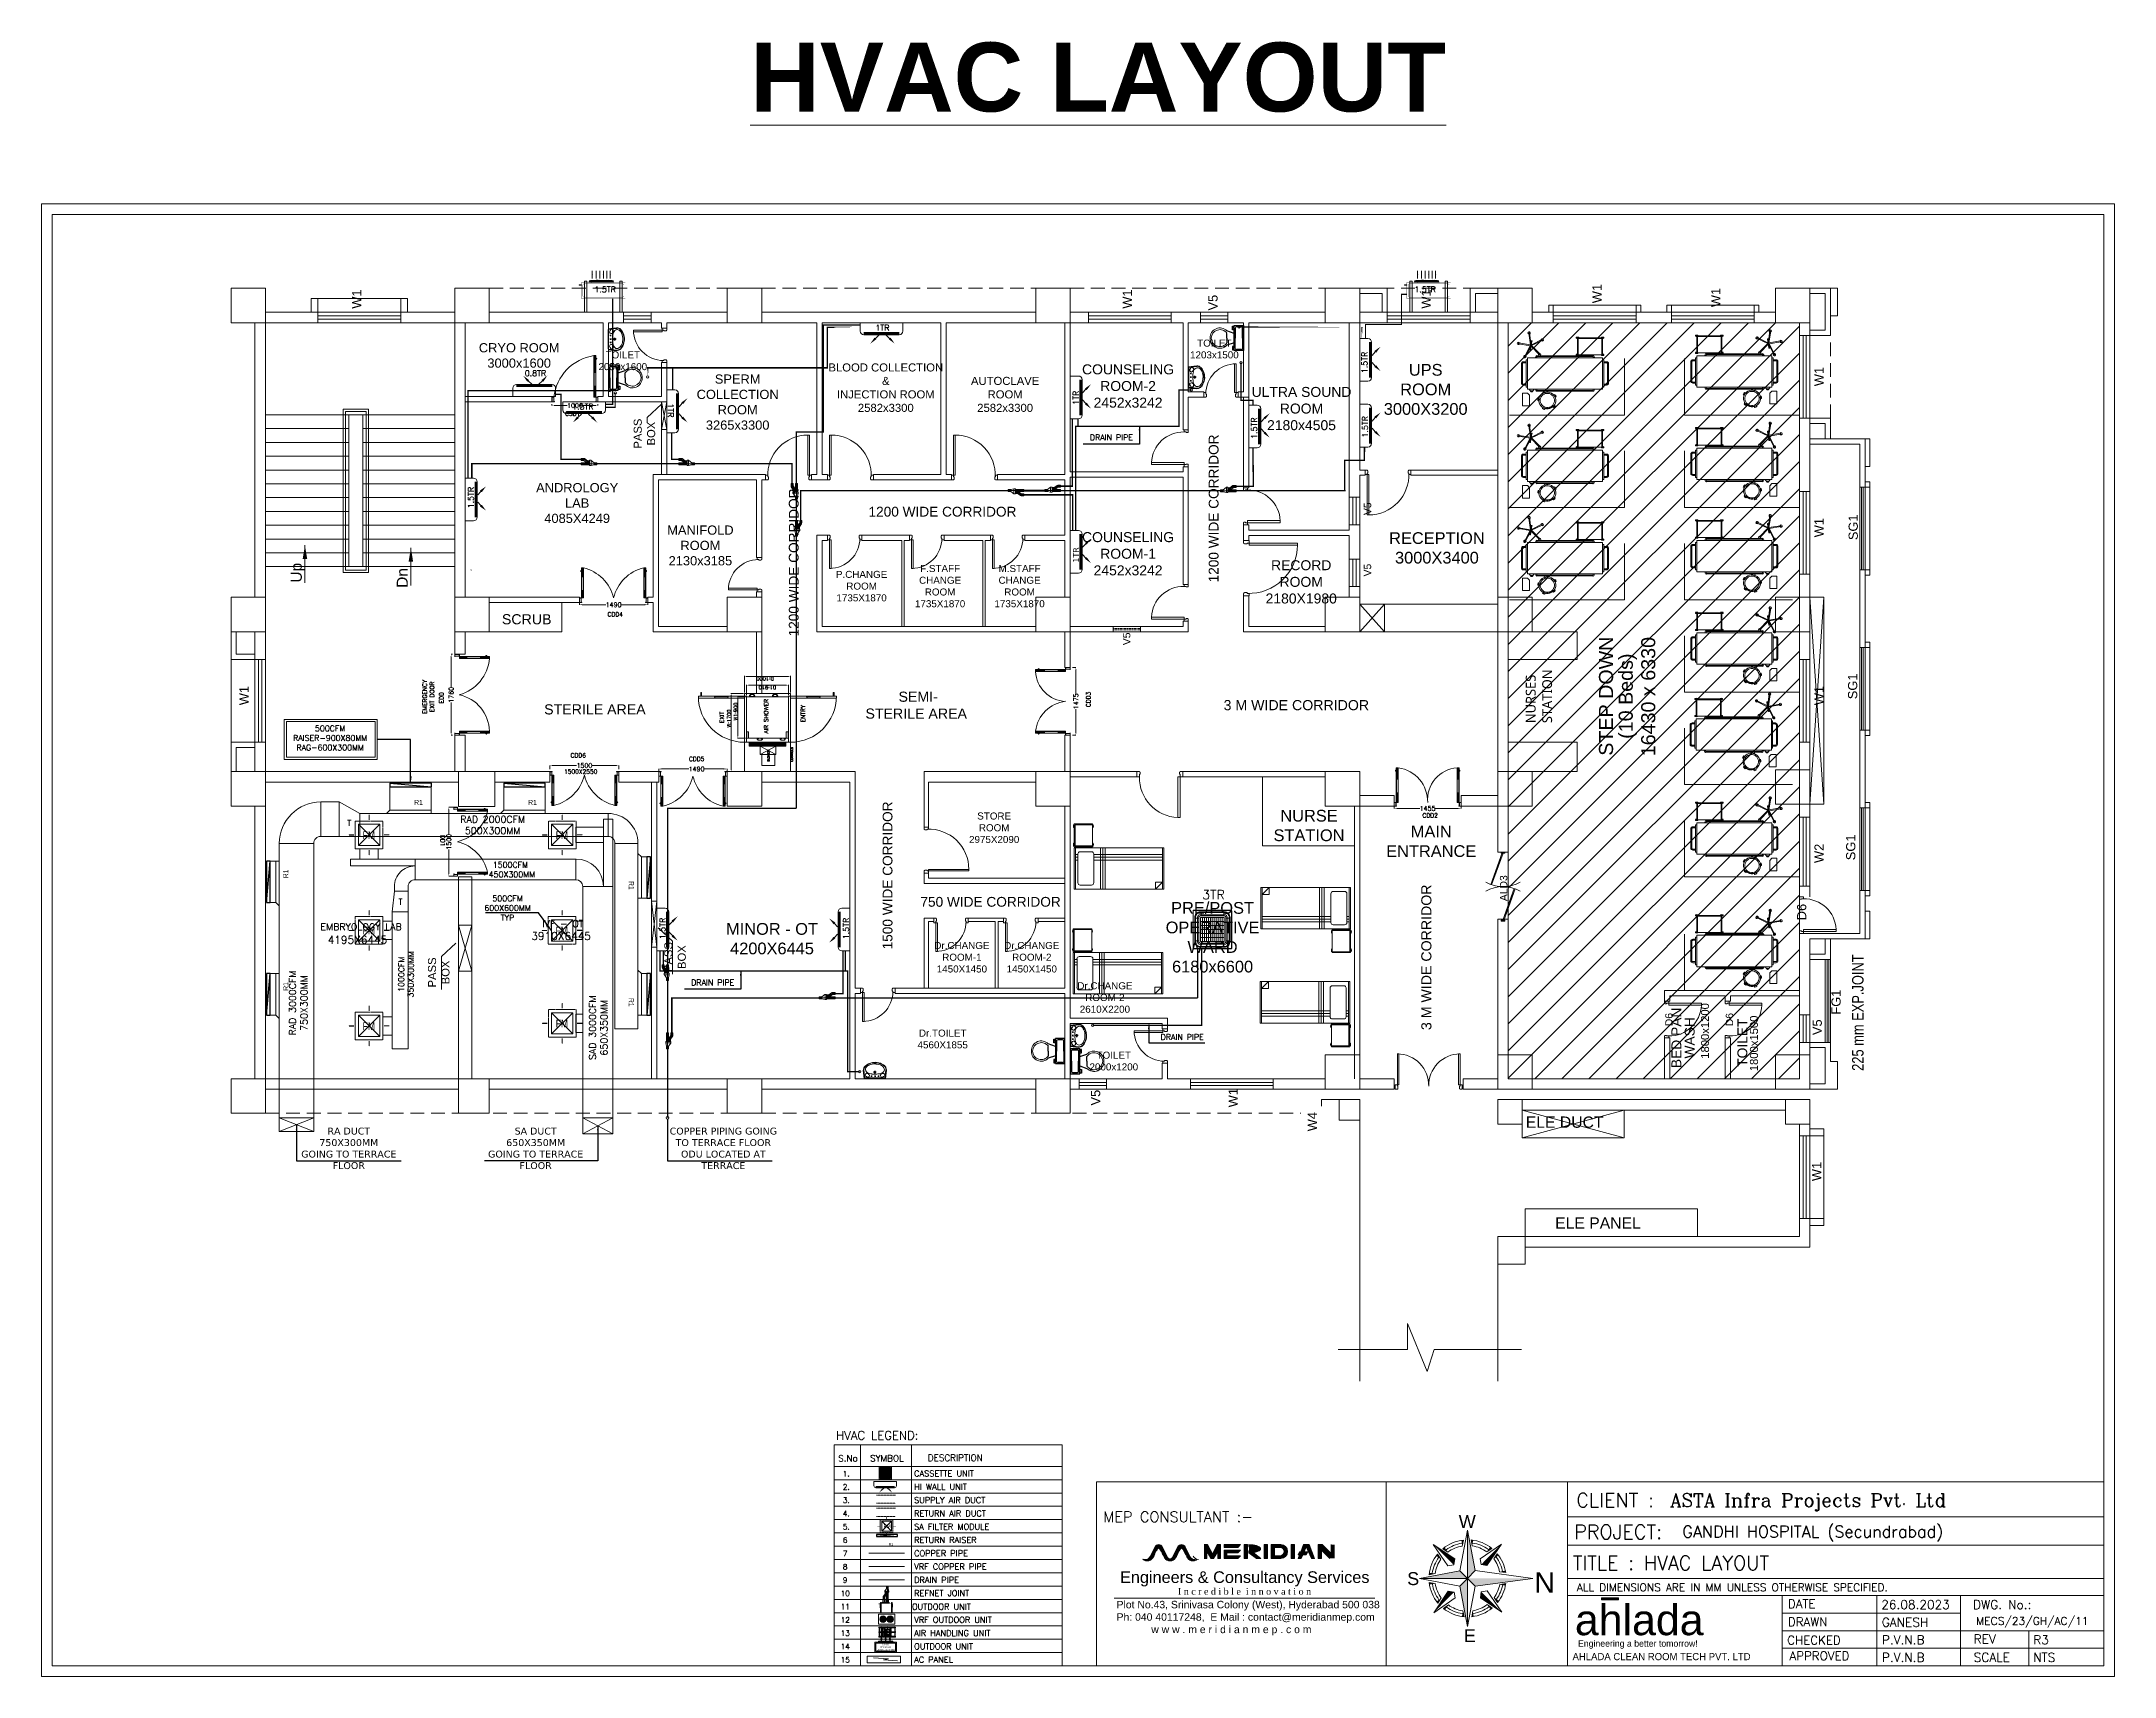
# Model space of a CAD drawing. Extents: x 3505867 to 4040009, y -660366 to -590408.
# Drawn here: x 3897320 to 3942401, y -625948 to -590408 of the extents above; entities that cross this region are included whole.
import ezdxf
from ezdxf.enums import TextEntityAlignment as Align

# ---------------------------------------------------------------- set-up
doc = ezdxf.new("R2010")
doc.units = 0
doc.header["$LTSCALE"] = 6
doc.header["$MEASUREMENT"] = 0
for name, pattern in [('ACAD_ISO04W100', [30, 24, -3, 0, -3]), ('CENTER2', [1.125, 0.75, -0.125, 0.125, -0.125]), ('CONTINU', [0]), ('DASHED', [0.75, 0.5, -0.25]), ('HIDDEN', [0.375, 0.25, -0.125]), ('Hidden 2mm', [3, 2, -1])]:
    doc.linetypes.add(name, pattern=pattern)
doc.layers.get('0').update_dxf_attribs({"linetype": 'CONTINUOUS', "lineweight": 0})
doc.layers.get('Defpoints').update_dxf_attribs({"linetype": 'CONTINUOUS', "lineweight": 0})
for name, color, linetype, lineweight in [('0 Room description', 6, 'CONTINUOUS', 0), ('0 Room Dimensions', 7, 'CONTINUOUS', 0), ('0-1 AC VRV ODU', 232, 'CONTINUOUS', 0), ('1200 Door', 144, 'CONTINUOUS', 0), ('1Y-JOINT', 1, 'CONTINUOUS', 0), ('AC CKT-8', 110, 'CONTINUOUS', 0), ('AC-AHU', 7, 'CONTINUOUS', 0), ('AHU-N Ducting', 30, 'CONTINUOUS', 0), ('AIR SHOWER', 7, 'CONTINUOUS', 0), ('axes', 40, 'ACAD_ISO04W100', 0), ('Bed', 33, 'CONTINUOUS', 0), ('BLOCK HACTH', 10, 'CONTINUOUS', 0), ('Chajja', 7, 'CONTINUOUS', 0), ('COL', 5, 'CONTINUOUS', 0), ('D.F', 251, 'CONTINUOUS', 0), ('DIM', 7, 'CONTINUOUS', 0), ('DOOR', 44, 'CONTINUOUS', 0), ('Double Leaf Door', 4, 'CONTINUOUS', 0), ('ELE-LIGHTING WIRRING', 7, 'CONTINUOUS', 0), ('FUR', 21, 'CONTINUOUS', 0), ('furniture', 33, 'CONTINUOUS', 0), ('FURNITURE WALL', 8, 'CONTINUOUS', 0), ('hatch', 252, 'CONTINUOUS', 0), ('HTL-AC UNIT', 5, 'CONTINUOUS', 0), ('HTL-COPPER PIPE', 6, 'CONTINUOUS', 0), ('HVAC_HI-WALL_1.5TR', 5, 'CONTINUOUS', 0), ('HVAC_HI_WALL_1TR', 1, 'CONTINUOUS', 0), ('JOINERY', 7, 'CONTINUOUS', 0), ('M HVAC HIGH WALL UNIT', 3, 'CONTINUOUS', 0), ('M-VRF- CKT', 5, 'CONTINUOUS', 0), ('MEP_HVAC_COPPER_PIPE', 5, 'CONTINUOUS', 0), ('MEP_HVAC_DRAIN_PIPE', 7, 'CONTINUOUS', 0), ('MEP_HVAC_RA_DUCT', 1, 'CONTINUOUS', 0), ('MEP_HVAC_RA_RAISERS', 3, 'CONTINUOUS', 0), ('MEP_HVAC_SUPPLY_AIR_DUCT', 3, 'CONTINUOUS', 0), ('MEP_HVAC_SUPPLY_DIFFUSER', 5, 'CONTINUOUS', 0), ('MEP_HVAC_TEXT', 7, 'CONTINUOUS', 0), ('MEP_HVAC_VRF_COPPER_PIPE', 6, 'CONTINUOUS', 0), ('P-Wall', 36, 'CONTINUOUS', 0), ('pedestal', 4, 'CONTINUOUS', 0), ('Railing', 21, 'CONTINUOUS', 0), ('Single Leaf Door', 4, 'CONTINUOUS', 0), ('Staircase', 7, 'CONTINUOUS', 0), ('Supply Diffusers', 3, 'CONTINUOUS', 0), ('TITLE', 7, 'CONTINUOUS', 0), ('vrf', 6, 'CONTINUOUS', 0), ('VRV ODU', 30, 'CONTINUOUS', 0), ('WALL', 10, 'CONTINUOUS', 0), ('walls', 1, 'CONTINUOUS', 0), ('WIN', 151, 'CONTINUOUS', 0), ('Window', 161, 'CONTINUOUS', 0)]:
    doc.layers.add(name, color=color, linetype=linetype, lineweight=lineweight)
doc.styles.add('ARI', font='arial.ttf')
doc.styles.add('ARIAL', font='arial.ttf')
doc.styles.add('ARIEL', font='sanss___.ttf', dxfattribs={"width": 0.75})
doc.styles.add('FS-ARIAL', font='arial.ttf')
doc.styles.add('IRFAN', font='romans.shx')
doc.styles.add('RAGHAV', font='')
doc.styles.add('ROMAN', font='arial.ttf', dxfattribs={"width": 0.8})
doc.styles.add('ROMAND', font='GOTHIC.TTF')
doc.styles.add('ROMANS', font='romans.shx')
doc.styles.add('SIMPLEX', font='SIMPLEX')
doc.styles.get("Standard").update_dxf_attribs({"font": 'SIMPLEX'})
doc.styles.add('sudheer', font='romanc.shx')
doc.styles.add('VERDANA', font='verdana.ttf')
doc.styles.get('RAGHAV').set_extended_font_data('Sakkal Majalla')
doc.linetypes.add('ZIGZAG', pattern='A,0.0001,-0.2,[131,ltypeshp.shx,S=0.2,R=0,X=-0.2,Y=0],-0.4,[131,ltypeshp.shx,S=0.2,R=180,X=0.2,Y=0],-0.2', length=0.8001)
doc.dimstyles.new('AC DIM', dxfattribs={"dimtxt": 200, "dimasz": 200, "dimexe": 0.18, "dimexo": 50, "dimgap": 50, "dimtad": 1, "dimdec": 0, "dimzin": 12, "dimdsep": 46, "dimtxsty": 'ROMANS', "dimcen": 0, "dimclrt": 7, "dimadec": 0, "dimazin": 0, "dimtfac": 1, "dimtdec": 0, "dimtix": 1, "dimtofl": 0, "dimtmove": 0, "dimatfit": 3, "dimfxl": 1, "dimtolj": 1, "dimtzin": 12, "dimarcsym": 0})
doc.dimstyles.new('AEPL1', dxfattribs={"dimtxt": 100, "dimasz": 75, "dimexe": 1.25, "dimexo": 50, "dimtad": 0, "dimdec": 0, "dimtxsty": 'ROMANS', "dimcen": 2.5, "dimclrd": 7, "dimclre": 7, "dimadec": 0, "dimazin": 0, "dimtfac": 1, "dimtdec": 0, "dimtmove": 0, "dimatfit": 3, "dimfxl": 1, "dimlwd": 0, "dimlwe": 0, "dimarcsym": 0})
doc.dimstyles.new('BIGDFD', dxfattribs={"dimtxt": 8, "dimasz": 4, "dimexe": 1, "dimexo": 2, "dimtad": 1, "dimlfac": 10, "dimtxsty": 'Standard', "dimcen": 2.5, "dimclrd": 5, "dimclre": 3, "dimclrt": 1, "dimadec": 0, "dimazin": 0, "dimtfac": 1, "dimtmove": 0, "dimatfit": 3, "dimfxl": 1, "dimarcsym": 0})
doc.dimstyles.new('BIGDFD$0', dxfattribs={"dimtxt": 8, "dimasz": 4, "dimexe": 1, "dimexo": 2, "dimtad": 1, "dimlfac": 10, "dimtxsty": 'Standard', "dimcen": 2.5, "dimclrd": 5, "dimclre": 3, "dimclrt": 1, "dimadec": 0, "dimazin": 0, "dimtfac": 1, "dimtmove": 0, "dimatfit": 3, "dimfxl": 1, "dimarcsym": 0})
doc.dimstyles.new('int. dim', dxfattribs={"dimtxt": 900, "dimasz": 450, "dimexe": 150, "dimexo": 150, "dimgap": 150, "dimtad": 0, "dimdec": 0, "dimzin": 12, "dimdsep": 46, "dimtxsty": 'ARI', "dimblk": 'ARCHTICK', "dimcen": 1.5, "dimdle": 150, "dimclrd": 256, "dimclre": 256, "dimclrt": 7, "dimazin": 0, "dimtfac": 1, "dimtdec": 0, "dimtix": 1, "dimtmove": 2, "dimatfit": 3, "dimfxl": 1, "dimtolj": 1, "dimtzin": 0, "dimlwd": -1, "dimlwe": -1, "dimarcsym": 0})
doc.dimstyles.new('TEXT', dxfattribs={"dimscale": 0, "dimtxt": 500, "dimasz": 100, "dimexe": 75, "dimexo": 100, "dimgap": 50, "dimtad": 0, "dimdec": 0, "dimzin": 0, "dimdsep": 46, "dimtxsty": 'ARIAL', "dimblk": 'OBLIQUE', "dimcen": 0.09, "dimdle": 100, "dimclrd": 256, "dimclre": 256, "dimclrt": 6, "dimadec": 0, "dimazin": 0, "dimtfac": 1, "dimtdec": 0, "dimtofl": 0, "dimtmove": 2, "dimatfit": 3, "dimfxl": 1, "dimfrac": 2, "dimtolj": 1, "dimtzin": 0, "dimarcsym": 0})

msp = doc.modelspace()

# ---------------------------------------------------------------- texts
at = {"lineweight": 9}
for s, height, style, p in [('CLIENT :', 305.68, 'IRFAN', (3930696.1, -622266.7)), ('ASTA Infra Projects Pvt. Ltd', 290.396, 'sudheer', (3932734, -622258.8)), ('MEP CONSULTANT :-', 231.819, 'IRFAN', (3920410.3, -622592.7, 17.9)), ('PROJECT:', 305.68, 'IRFAN', (3930651.3, -622958.9)), ('GANDHI HOSPITAL (Secundrabad)', 255.548, 'sudheer', (3933001.4, -622924.6))]:
    msp.add_text(s, height=height, dxfattribs=dict(at, style=style)).set_placement(p)
at = {"lineweight": 9, "extrusion": (0, 0, -1), "style": 'IRFAN', "text_generation_flag": 2}
for s, height, p in [('TITLE : HVAC LAYOUT', 305.68, (-3930619.6, -623632.7)), ('ALL DIMENSIONS ARE IN MM UNLESS OTHERWISE SPECIFIED.', 167.477, (-3930709.8, -624094.4))]:
    msp.add_text(s, height=height, dxfattribs=at).set_placement(p)
at = {"color": 64, "style": 'sudheer'}
for s, p in [('DATE', (3935597.9, -624367.2)), ('DRAWN ', (3935793, -624760.5)), ('CHECKED', (3935865.2, -625158.7)), ('APPROVED', (3935984.4, -625499.5))]:
    msp.add_text(s, height=188.74, dxfattribs=at).set_placement(p, align=Align.MIDDLE_CENTER)
at = {"color": 6, "style": 'sudheer'}
for s, p in [('26.08.2023', (3937328.1, -624481.5)), ('GANESH', (3937341.4, -624864.9)), ('P.V.N.B', (3937341.4, -625247.2)), ('R3', (3940632.9, -625247.2)), ('P.V.N.B', (3937341.4, -625629.5)), ('NTS', (3940632.9, -625629.5))]:
    msp.add_text(s, height=193.14, dxfattribs=at).set_placement(p)
at = {"color": 64, "style": 'sudheer'}
for s, p in [('DWG. No.:', (3939326.2, -624481.5)), ('REV', (3939338.9, -625230.4)), ('SCALE', (3939338.9, -625627.2))]:
    msp.add_text(s, height=193.14, dxfattribs=at).set_placement(p)
at = {"color": 6, "style": 'sudheer'}
msp.add_text('MECS/23/GH/AC/11', height=170.695, dxfattribs=at).set_placement((3940613.8, -624825.2), align=Align.CENTER)
at = {"color": 134, "style": 'RAGHAV'}
msp.add_text('AHLADA CLEAN ROOM TECH PVT. LTD', height=155.062, dxfattribs=at).set_placement((3930615.3, -625592.7))
at = {"layer": 'ELE-LIGHTING WIRRING', "color": 7, "linetype": 'CONTINU', "lineweight": 0, "attachment_point": 1}
for s, insert, char_height, width in [('{\\C256;HVAC LEGEND:}', (3914600.2, -620613.1), 186.572, 4456.194), ('{\\C256;S.No}', (3914646.4, -621134.8), 139.929, 358.178), ('{\\C256;SYMBOL}', (3915339.1, -621134.8), 139.929, 358.178), ('{\\C256;DESCRIPTION}', (3916595.3, -621123.5), 139.929, 358.178), ('{\\C256;1.}', (3914745.7, -621481.2), 116.61, 358.178), ('{\\C256;CASSETTE UNIT}', (3916297, -621470.7), 130, 3616.807), ('{\\C256;2.}', (3914745.7, -621770.2), 116.61, 358.178), ('{\\C256;3.}', (3914745.7, -622059.2), 116.61, 358.178), ('{\\C256;SUPPLY AIR DUCT}', (3916297, -622048.6), 130, 3616.807), ('{\\C256;HI WALL UNIT}', (3916297, -621759.7), 130, 3616.807), ('{\\C256;4.}', (3914745.7, -622348.1), 116.61, 358.178), ('{\\C256;RETURN AIR DUCT}', (3916297, -622337.6), 130, 3616.807), ('{\\C256;5.}', (3914745.7, -622637.1), 116.61, 358.178), ('{\\C256;6}', (3914745.7, -622926.1), 116.61, 358.178), ('{\\C256;SA FILTER MODULE}', (3916297, -622626.6), 130, 3616.807), ('{\\C256;RETURN RAISER }', (3916297, -622915.6), 130, 3616.807), ('{\\C256;7}', (3914745.7, -623215.1), 116.61, 358.178), ('{\\C256;COPPER PIPE}', (3916297, -623204.6), 130, 3616.807), ('{\\C256;8}', (3914745.7, -623504.1), 116.61, 358.178), ('{\\C256;9}', (3914745.7, -623793.1), 116.61, 358.178), ('{\\C256;VRF COPPER PIPE}', (3916297, -623493.6), 130, 3616.807), ('{\\C256;DRAIN PIPE}', (3916297, -623782.6), 130, 3616.807), ('{\\C256;10}', (3914699.8, -624082), 116.61, 358.178), ('{\\C256;11}', (3914699.8, -624371), 116.61, 358.178), ('{\\C256; OUTDOOR UNIT}', (3916161.4, -624365), 130, 3616.807), ('{\\C256;REFNET JOINT}', (3916297, -624071.5), 130, 3616.807), ('{\\C256;12}', (3914699.8, -624660), 116.61, 358.178), ('{\\C256;VRF OUTDOOR UNIT}', (3916297, -624649.5), 130, 3616.807), ('{\\C256;13}', (3914699.8, -624949), 116.61, 358.178), ('{\\C256;14}', (3914699.8, -625238), 116.61, 358.178), ('{\\C256;AIR HANDLING UNIT}', (3916297, -624938.5), 130, 3616.807), ('{\\C256;OUTDOOR UNIT}', (3916297, -625227.5), 130, 3616.807), ('{\\C256;15}', (3914699.8, -625527), 116.61, 358.178), ('{\\C256;AC PANEL}', (3916297, -625516.5), 130, 3616.807)]:
    msp.add_mtext(s, dxfattribs=dict(at, insert=insert, char_height=char_height, width=width))
at = {"layer": 'MEP_HVAC_TEXT', "color": 0, "char_height": 125, "style": 'VERDANA'}
for s, insert, attachment_point, rotation in [('{\\Fromans|c0;\\C256;1.5TR}', (3909810.9, -595735.3), 3, 359.99312), ('{\\Fromans|c0;\\C256;1.5TR}', (3927642.3, -595735.3), 3, 359.99312), ('{\\Fromans|c0;\\C256;1TR}', (3915760.8, -596568.9), 3, 359.99312), ('{\\Fromans|c0;\\C256;1.5TR}', (3926028.2, -597152.6), 3, 89.99312), ('{\\Fromans|c0;\\C256;0.8TR}', (3908295.6, -597556.5), 3, 359.99312), ('{\\Fromans|c0;\\C256;1TR}', (3919751.2, -598000.7), 3, 89.99312), ('{\\Fromans|c0;\\C256;1.5TR}', (3909327.3, -598283.1), 3, 359.99312), ('{\\Fromans|c0;\\C256;1TR}', (3911067.7, -598275.2), 1, 270.00688), ('{\\Fromans|c0;\\C256;1.5TR}', (3923629.9, -598580.1), 3, 89.99312), ('{\\Fromans|c0;\\C256;1.5TR}', (3926040.8, -598550.4, 0), 3, 89.99312), ('{\\Fromans|c0;\\C256;DRAIN PIPE}', (3921055.9, -598952.6), 3, 359.99312), ('{\\Fromans|c0;\\C256;1.5TR}', (3906596.5, -600089.8), 3, 89.99312), ('{\\C256;1TR}', (3919754.2, -601402.1), 3, 89.99312), ('{\\Fromans|c0;\\C256;1.5TR}', (3910764.6, -609456.3), 3, 89.99312), ('{\\Fromans|c0;\\C256;1.5TR}', (3914754.2, -609456.3), 3, 89.99312), ('{\\Fromans|c0;\\C256;DRAIN PIPE}', (3912386.1, -610800), 3, 359.99312), ('{\\Fromans|c0;\\C256;DRAIN PIPE}', (3922595.7, -611985.8), 3, 359.99312)]:
    msp.add_mtext_dynamic_manual_height_columns(s, width=1718.699, gutter_width=750, heights=[0], dxfattribs=dict(at, insert=insert, attachment_point=attachment_point, rotation=rotation))
at = {"layer": 'MEP_HVAC_TEXT', "color": 0, "linetype": 'ByBlock', "style": 'VERDANA'}
for s, insert, char_height, width, attachment_point, rotation in [('\\pxqc;{\\Fromans|c0;500CFM\\PRAISER-900X80MM\\PRAG-600X300MM}', (3904536.9, -605276.7, 0), 125, 1879.362, 3, 0.00688), ('\\pxqc;{\\Fromans|c0;\\C1;RAD \\C0;2000CFM\\P500X300MM}', (3906145.2, -607239.5, 0), 150, 1973.876, 1, 359.99312), ('{\\Fromans|c0;T}', (3904057.4, -607333, -1610551), 125, 179.202, 3, 0.00688), ('\\pxqc;{\\Fromans|c0;1500CFM\\P\\pq*;450X300MM }', (3908053.1, -608242.9), 125, 1072.158, 3, 0.00688), ('\\pxqc;{\\Fromans|c0;500CFM\\P600X600MM\\PTYP}', (3906919.1, -608973, 1610551), 125, 1072.158, 1, 359.99312), ('{\\Fromans|c0;3TR}', (3922562.6, -608853.6), 200, 269.735, 1, 359.99312), ('{\\Fromans|c0;T}', (3905172.7, -609047.2, -1610551), 125, 179.202, 3, 0.00688), ('\\pxqc;{\\Fromans|c0;1000CFM\\P350X300MM }', (3905086.5, -610147.4), 125, 1072.158, 3, 89.51681), ('\\pxqc;{\\Fromans|c0;\\C1;RAD \\C0;3000CFM\\P750X300MM}', (3902703.9, -612451, 0), 150, 2284.515, 1, 89.99312), ('\\pxqc;{\\Fromans|c0;\\C3;SAD\\C0; 3000CFM\\P650X350MM}', (3909228.3, -610816.7, 0), 150, 2057.353, 3, 90.00688), ('\\pxqc;{\\C1;RA} DUCT\\P750X300MM\\PGOING TO TERRACE FLOOR', (3902805.4, -614017, 0), 150, 2396.033, 1, 359.99312), ('\\pxqc;{\\C3;SA} DUCT\\P650X350MM\\PGOING TO TERRACE FLOOR', (3906868.8, -614017, 0), 150, 2396.033, 1, 359.99312), ('\\pxqc;{\\C6;COPPER\\C256; PIPING GOING TO TERRACE FLOOR ODU LOCATED AT TERRACE}', (3910950.5, -614017, 0), 150, 2396.033, 1, 359.99312)]:
    msp.add_mtext(s, dxfattribs=dict(at, insert=insert, char_height=char_height, width=width, attachment_point=attachment_point, rotation=rotation))
at = {"layer": 'TITLE', "color": 7, "style": 'ARIAL'}
for s, p in [('W', (3928140.1, -622720.2, 0)), ('S', (3927018.9, -623960.9, 0)), ('E', (3928250.6, -625200.2, 0))]:
    msp.add_text(s, height=281.1, dxfattribs=at).set_placement(p)
at = {"layer": 'TITLE', "color": 5, "style": 'ARIAL'}
msp.add_text('N', height=443.3, rotation=180, dxfattribs=at).set_placement((3930231.5, -623684.8, 0))
at = {"layer": 'TITLE', "color": 6, "insert": (3920298.1, -590430.4), "char_height": 1500, "width": 36564.74, "attachment_point": 2, "style": 'ARIAL'}
msp.add_mtext('{\\L\\fArial|b1|i0|c0|p34;HVAC LAYOUT}', dxfattribs=at)

# ---------------------------------------------------------------- blocks, each defined once
blk = doc.blocks.new('Z$W@#5624')
at = {"layer": 'DOOR'}
for p, q in [((1770, 446), (949, 745)), ((1779, 470), (957, 769)), ((1122, 709), (1113, 685)), ((1610, 518), (1117, 697)), ((0, 499), (25, 499)), ((0, 400), (0, 499)), ((0, 400), (25, 400)), ((19, 429), (28, 453)), ((19, 429), (840, 130)), ((25, 400), (25, 499)), ((28, 453), (849, 154)), ((183, 369), (192, 393)), ((188, 381), (680, 202)), ((685, 214), (676, 190)), ((1614, 529), (1606, 506)), ((1779, 470), (1770, 446)), ((1798, 499), (1773, 499)), ((1773, 400), (1773, 499)), ((1798, 400), (1773, 400)), ((1798, 400), (1798, 499))]:
    blk.add_line(p, q, dxfattribs=at)
at = {"layer": 'DOOR', "color": 145, "extrusion": (0, 0, -1)}
for centre, start_param, end_param in [((0, 449), -0.523599, 0.523599), ((1798, 449), 2.617994, 3.665191)]:
    blk.add_ellipse(centre, major_axis=(899, 0), ratio=1, start_param=start_param, end_param=end_param, dxfattribs=at)
blk = doc.blocks.new('A$C6969112B')
at = {"layer": 'Bed', "color": 8}
for p, q in [((387, 1872), (116, 1872)), ((116, 1872), (116, 1719)), ((387, 1872), (387, 1762)), ((1374, 1709), (1186, 1807)), ((1421, 1704), (1194, 1823)), ((1421, 1704), (1464, 1956)), ((1438, 1701), (1481, 1953)), ((55, 1439), (34, 1391)), ((54, 1382), (34, 1391)), ((75, 1430), (54, 1382)), ((75, 1430), (55, 1439)), ((72, 1402), (64, 1406)), ((343, 1719), (116, 1719)), ((229, 1539), (227, 1517)), ((227, 1517), (279, 1511)), ((229, 1539), (281, 1533)), ((281, 1533), (279, 1511)), ((343, 1719), (387, 1762)), ((429, 1399), (408, 1396)), ((408, 1396), (414, 1344)), ((428, 1689), (478, 1729)), ((428, 1654), (478, 1615)), ((429, 1399), (436, 1347)), ((432, 1559), (432, 1557)), ((434, 343), (434, 1557)), ((451, 343), (451, 1557)), ((453, 1559), (453, 1557)), ((476, 1595), (476, 1561)), ((478, 1766), (1160, 1766)), ((478, 131), (478, 1766)), ((521, 1793), (1116, 1793)), ((521, 1766), (521, 1793)), ((1116, 1766), (1116, 1793)), ((1160, 131), (1160, 1766)), ((1162, 1595), (1162, 1561)), ((1185, 1559), (1185, 1557)), ((1186, 343), (1186, 1557)), ((1204, 343), (1204, 1557)), ((1205, 1559), (1205, 1557)), ((1409, 1685), (1229, 1510)), ((1425, 1676), (1242, 1497)), ((1324, 1707), (1324, 1710)), ((1329, 1699), (1522, 1666)), ((1332, 1716), (1525, 1683)), ((1340, 1697), (1343, 1714)), ((1425, 1676), (1538, 1447)), ((1438, 1701), (1691, 1738)), ((1443, 1679), (1554, 1454)), ((1483, 1690), (1694, 1721)), ((1512, 1667), (1515, 1685)), ((1530, 1671), (1531, 1675)), ((76, 1196), (91, 1212)), ((116, 1161), (76, 1196)), ((130, 1178), (91, 1212)), ((120, 1198), (114, 1191)), ((116, 1161), (130, 1178)), ((347, 1187), (301, 1160)), ((313, 1141), (301, 1160)), ((358, 1168), (313, 1141)), ((358, 1168), (347, 1187)), ((436, 1347), (414, 1344)), ((1234, 703), (1212, 703)), ((1212, 703), (1212, 650)), ((1223, 650), (1212, 650)), ((1223, 131), (1223, 676)), ((1223, 676), (1594, 676)), ((1223, 659), (1577, 659)), ((1234, 703), (1234, 676)), ((1577, 659), (1577, 148)), ((1605, 703), (1583, 703)), ((1583, 703), (1583, 676)), ((1594, 676), (1594, 131)), ((1605, 650), (1594, 650)), ((1605, 703), (1605, 650)), ((432, 340), (432, 343)), ((453, 340), (453, 343)), ((476, 304), (476, 339)), ((1160, 131), (478, 131)), ((521, 105), (521, 131)), ((1116, 105), (521, 105)), ((1116, 105), (1116, 131)), ((1162, 304), (1162, 339)), ((1185, 340), (1185, 343)), ((1205, 340), (1205, 343)), ((1223, 157), (1212, 157)), ((1212, 157), (1212, 105)), ((1234, 105), (1212, 105)), ((1577, 148), (1223, 148)), ((1594, 131), (1223, 131)), ((1234, 131), (1234, 105)), ((1583, 131), (1583, 105)), ((1605, 105), (1583, 105)), ((1605, 157), (1594, 157)), ((1605, 157), (1605, 105))]:
    blk.add_line(p, q, dxfattribs=at)
for points in [[(565, 1793), (565, 1854, -0.414214), (608, 1897), (1029, 1897, -0.414214), (1073, 1854), (1073, 1793)], [(587, 1793), (587, 1854, -0.414214), (608, 1875), (1029, 1875, -0.414214), (1051, 1854), (1051, 1793)], [(476, 1593), (451, 1585, 0.318781), (430, 1563), (430, 1559), (455, 1559), (455, 1563), (476, 1563)], [(1162, 1593), (1186, 1585, -0.318781), (1208, 1563), (1208, 1559), (1182, 1559), (1182, 1563), (1162, 1563)], [(476, 307), (451, 314, -0.318781), (430, 336), (430, 340), (455, 340), (455, 336), (476, 336)], [(1073, 105), (1073, 44, -0.414214), (1029, 0), (608, 0, -0.414214), (565, 44), (565, 105)], [(1051, 105), (1051, 44, -0.414214), (1029, 22), (608, 22, -0.414214), (587, 44), (587, 105)], [(1162, 307), (1186, 314, 0.318781), (1208, 336), (1208, 340), (1182, 340), (1182, 336), (1162, 336)]]:
    blk.add_lwpolyline(points, format="xyb", dxfattribs=at)
for points in [[(432, 1557), (453, 1557)], [(476, 1595), (478, 1595)], [(476, 1561), (478, 1561)], [(1162, 1595), (1160, 1595)], [(1162, 1561), (1160, 1561)], [(1205, 1557), (1185, 1557)], [(432, 343), (453, 343)], [(476, 339), (478, 339)], [(476, 304), (478, 304)], [(1162, 339), (1160, 339)], [(1162, 304), (1160, 304)], [(1205, 343), (1185, 343)]]:
    blk.add_lwpolyline(points, dxfattribs=at)
blk.add_circle((435, 1672), 9.27, dxfattribs=at)
for centre, radius, start, end in [((441, 1672), 21.4, 125.427, 234.573), ((1289, 676), 80.7, 161.0754, 198.9246), ((1158, 676), 80.7, 0, 18.9246), ((1660, 676), 80.7, 161.0754, 180), ((1529, 676), 80.7, 341.0754, 18.9246), ((1289, 131), 80.7, 161.0754, 198.9246), ((1158, 131), 80.7, 341.0754, 0), ((1660, 131), 80.7, 180, 198.9246), ((1529, 131), 80.7, 341.0754, 18.9246)]:
    blk.add_arc(centre, radius, start, end, dxfattribs=at)
at = {"layer": 'Bed', "color": 8, "extrusion": (0, 0, -1)}
for centre, major_axis, start_param, end_param in [((1184, 1818), (18.5, 18.5), 1.608733, 7.212244), ((1189, 1814), (4.94, 4.94), 2.839692, 4.403974), ((1427, 1691), (194, 194), 4.403974, 4.417003), ((1191, 1817), (4.94, 4.94), 4.417003, 5.981285), ((1474, 1962), (18.5, 18.5), 2.86537, 8.468881), ((1471, 1955), (4.94, 4.94), 4.096329, 5.660611), ((1427, 1691), (194, 194), -0.622575, -0.609545), ((1474, 1954), (4.94, 4.94), -0.609545, 0.954736), ((114, 1384), (-57.1, 57.1), 5.588367, 6.248962), ((232, 1332), (-182, 20), -0.000636, 6.282549), ((232, 1332), (-123, 123), 4.624291, 5.911682), ((-5, 1437), (-57.1, 57.1), 2.446775, 3.107369), ((232, 1332), (-154, 17), -0.00023, 6.282955), ((261, 1590), (-57.1, 57.1), 3.707499, 4.368094), ((247, 1460), (-57.1, 57.1), 0.565907, 1.226501), ((487, 1380), (-57.1, 57.1), 5.038602, 5.699197), ((357, 1363), (-57.1, 57.1), 1.897009, 2.557604), ((1230, 1499), (18.5, 18.5), 0.352096, 5.955607), ((1234, 1505), (4.94, 4.94), 3.160366, 4.724648), ((1427, 1691), (-194, 194), 4.718133, 4.731162), ((1237, 1502), (4.94, 4.94), 1.583055, 3.147337), ((1331, 1705), (4.94, 4.94), 2.525533, 4.096329), ((1331, 1709), (4.94, 4.94), 4.096329, 5.667125), ((1549, 1444), (18.5, 18.5), -0.904541, 4.69897), ((1523, 1672), (4.94, 4.94), 0.954736, 2.525533), ((1524, 1676), (4.94, 4.94), -0.61606, 0.954736), ((1544, 1450), (4.94, 4.94), 1.903729, 3.468011), ((1427, 1691), (194, 194), 1.8907, 1.903729), ((1547, 1451), (4.94, 4.94), 0.326418, 1.8907), ((1699, 1730), (18.5, 18.5), 4.122007, 9.725518), ((1692, 1731), (4.94, 4.94), -0.930219, 0.634062), ((1693, 1728), (4.94, 4.94), 0.647092, 2.211374), ((1427, 1691), (-194, 194), 2.204859, 2.217888), ((146, 1236), (-57.1, 57.1), 4.308534, 4.969129), ((61, 1137), (-57.1, 57.1), 1.166941, 1.827536), ((363, 1107), (-57.1, 57.1), 6.205277, 6.865872), ((296, 1220), (-57.1, 57.1), 3.063684, 3.724279)]:
    blk.add_ellipse(centre, major_axis=major_axis, ratio=1, start_param=start_param, end_param=end_param, dxfattribs=at)
blk = doc.blocks.new('1000')
at = {"layer": 'DOOR'}
for p, q in [((0, -111, 0), (0, 0)), ((0, 0), (55, 0, 0)), ((945, 0, 0), (945, -2, 0)), ((1000, 0), (945, 0, 0)), ((1000, -111, 0), (1000, 0)), ((55, -111, 0), (0, -111, 0)), ((55, 0, 0), (55, -3, 0)), ((70, -55, 0), (55, -55, 0)), ((55, -55, 0), (55, -111, 0)), ((55, -111, 0), (55, -1001, 0)), ((111, -111, 0), (55, -111, 0)), ((70, -15, 0), (68, -15, 0)), ((70, -15, 0), (70, -55, 0)), ((111, -1001, 0), (111, -111, 0)), ((930, -15, 0), (930, -55, 0)), ((930, -15, 0), (932, -15, 0)), ((930, -55, 0), (945, -55, 0)), ((945, -55, 0), (945, -111, 0)), ((945, -111, 0), (1000, -111, 0)), ((55, -1001, 0), (111, -1001, 0))]:
    blk.add_line(p, q, dxfattribs=at)
for centre, start_param, end_param in [((55, -15, 0), 3.926897, 5.497693), ((945, -15, 0), -0.785492, 0.785304)]:
    blk.add_ellipse(centre, major_axis=(-8.84, 8.84, 0), ratio=1, start_param=start_param, end_param=end_param, dxfattribs=at)
at = {"layer": 'DOOR', "color": 145}
blk.add_ellipse((71, -128, 0), major_axis=(597, 637, 0), ratio=0.999944, start_param=3.940126, end_param=5.484659, dxfattribs=at)
blk = doc.blocks.new('_Oblique')
at = {"color": 0, "linetype": 'ByBlock', "lineweight": -2}
blk.add_line((-0.5, -0.5), (0.5, 0.5), dxfattribs=at)
blk = doc.blocks.new('A$C45A5314D')
at = {"layer": 'furniture', "color": 117, "ltscale": 0.75}
for p, q in [((-1962, 946), (-1950, 946)), ((-1962, 946), (-1950, 946)), ((-1962, 946), (-1962, 887)), ((-1962, 944), (-1950, 944)), ((-1962, 943), (-1950, 943)), ((-1962, 941), (-1950, 941)), ((-1962, 939), (-1950, 939)), ((-1962, 936), (-1950, 936)), ((-1962, 932), (-1950, 932)), ((-1962, 927), (-1950, 927)), ((-1962, 921), (-1950, 921)), ((-1962, 913), (-1950, 913)), ((-1962, 907), (-1950, 907)), ((-1962, 902), (-1950, 902)), ((-1950, 967), (-1550, 967)), ((-1950, 467), (-1950, 967)), ((-1930, 948), (-1930, 487)), ((-1930, 948), (-1550, 948)), ((-1550, 967), (-1550, 467)), ((-1538, 946), (-1550, 946)), ((-1538, 946), (-1550, 946)), ((-1538, 944), (-1550, 944)), ((-1538, 943), (-1550, 943)), ((-1538, 941), (-1550, 941)), ((-1538, 939), (-1550, 939)), ((-1538, 936), (-1550, 936)), ((-1538, 932), (-1550, 932)), ((-1538, 927), (-1550, 927)), ((-1538, 921), (-1550, 921)), ((-1538, 913), (-1550, 913)), ((-1538, 907), (-1550, 907)), ((-1538, 902), (-1550, 902)), ((-1538, 946), (-1538, 887)), ((-1962, 898), (-1950, 898)), ((-1962, 895), (-1950, 895)), ((-1962, 892), (-1950, 892)), ((-1962, 891), (-1950, 891)), ((-1962, 889), (-1950, 889)), ((-1962, 888), (-1950, 888)), ((-1962, 887), (-1950, 887)), ((-1962, 545), (-1950, 545)), ((-1962, 545), (-1950, 545)), ((-1962, 545), (-1962, 486)), ((-1962, 543), (-1950, 543)), ((-1962, 542), (-1950, 542)), ((-1962, 540), (-1950, 540)), ((-1962, 538), (-1950, 538)), ((-1962, 535), (-1950, 535)), ((-1962, 531), (-1950, 531)), ((-1962, 526), (-1950, 526)), ((-1962, 520), (-1950, 520)), ((-1962, 512), (-1950, 512)), ((-1962, 506), (-1950, 506)), ((-1962, 501), (-1950, 501)), ((-1962, 497), (-1950, 497)), ((-1962, 494), (-1950, 494)), ((-1962, 491), (-1950, 491)), ((-1962, 490), (-1950, 490)), ((-1962, 488), (-1950, 488)), ((-1962, 487), (-1950, 487)), ((-1962, 486), (-1950, 486)), ((-1962, 486), (-1950, 486)), ((-1550, 467), (-1950, 467)), ((-1550, 487), (-1930, 487)), ((-1538, 898), (-1550, 898)), ((-1538, 895), (-1550, 895)), ((-1538, 892), (-1550, 892)), ((-1538, 891), (-1550, 891)), ((-1538, 889), (-1550, 889)), ((-1538, 888), (-1550, 888)), ((-1538, 887), (-1550, 887)), ((-1538, 545), (-1550, 545)), ((-1538, 545), (-1550, 545)), ((-1538, 543), (-1550, 543)), ((-1538, 542), (-1550, 542)), ((-1538, 540), (-1550, 540)), ((-1538, 538), (-1550, 538)), ((-1538, 535), (-1550, 535)), ((-1538, 531), (-1550, 531)), ((-1538, 526), (-1550, 526)), ((-1538, 520), (-1550, 520)), ((-1538, 512), (-1550, 512)), ((-1538, 506), (-1550, 506)), ((-1538, 501), (-1550, 501)), ((-1538, 497), (-1550, 497)), ((-1538, 494), (-1550, 494)), ((-1538, 491), (-1550, 491)), ((-1538, 490), (-1550, 490)), ((-1538, 488), (-1550, 488)), ((-1538, 487), (-1550, 487)), ((-1538, 486), (-1550, 486)), ((-1538, 545), (-1538, 486))]:
    blk.add_line(p, q, dxfattribs=at)
at = {"layer": 'furniture', "color": 117}
for p, q in [((0, 450), (-1950, 450)), ((-1950, 450), (-1950, -450)), ((-1920, 450), (-1920, -450)), ((-1920, 300), (-1869, 300)), ((-1920, 241), (-1869, 241)), ((-1920, 182), (-1869, 182)), ((-1869, 313), (-1869, -313)), ((-1572, 362), (-1820, 362)), ((-1523, 313), (-1523, -313)), ((-1523, 300), (-30, 300)), ((-1523, 241), (-30, 241)), ((-1523, 182), (-30, 182)), ((-1377, -450), (-1377, 450)), ((-1327, -450), (-1327, 450)), ((-1277, -450), (-1277, 450)), ((-30, -450), (-30, 450)), ((0, -450), (0, 450)), ((-1950, -450), (0, -450)), ((-1820, -362), (-1572, -362)), ((-180, -450), (-30, -300)), ((-180, -450), (-180, -300)), ((-30, -300), (-180, -300))]:
    blk.add_line(p, q, dxfattribs=at)
at = {"layer": 'furniture', "color": 117, "ltscale": 0.75}
for centre, start, end in [((-1876, 917), 161.0754, 198.9247), ((-1624, 917), 341.0754, 18.9247), ((-1876, 516), 161.0754, 198.9247), ((-1624, 516), 341.0754, 18.9247)]:
    blk.add_arc(centre, 91.1, start, end, dxfattribs=at)
at = {"layer": 'furniture', "color": 117}
for centre, start, end in [((-1820, 313), 90, 180), ((-1572, 313), 0, 90), ((-1820, -313), 180, 270), ((-1572, -313), 270, 0)]:
    blk.add_arc(centre, 49.2, start, end, dxfattribs=at)
blk = doc.blocks.new('21500')
at = {"layer": 'DOOR'}
for p, q in [((68, 100), (68, 770)), ((68, 770), (102, 770)), ((102, 100), (102, 770)), ((1398, 100), (1398, 770)), ((1432, 770), (1398, 770)), ((1432, 100), (1432, 770)), ((68, 100), (102, 100)), ((68, 0), (68, 2)), ((82, 15), (80, 15)), ((1432, 100), (1398, 100)), ((1418, 15), (1420, 15)), ((1432, 0), (1432, 2))]:
    blk.add_line(p, q, dxfattribs=at)
for points in [[(82, 65), (68, 65), (68, 100), (22, 100), (22, 0), (68, 0)], [(82, 15), (82, 65)], [(1418, 65), (1432, 65), (1432, 100), (1478, 100), (1478, 0), (1432, 0)], [(1418, 15), (1418, 65)]]:
    blk.add_lwpolyline(points, dxfattribs=at)
at = {"layer": 'DOOR', "color": 145}
for centre, start, end in [((64, 84), 358.4209, 89.721), ((1436, 84), 90.279, 181.5791)]:
    blk.add_arc(centre, 686, start, end, dxfattribs=at)
at = {"layer": 'DOOR'}
for centre, start, end in [((68, 15), 270, 0), ((1432, 15), 180, 270)]:
    blk.add_arc(centre, 12.5, start, end, dxfattribs=at)
blk = doc.blocks.new('_ArchTick')
at = {"color": 0, "linetype": 'ByBlock', "const_width": 0.15}
blk.add_lwpolyline([(-0.5, -0.5), (0.5, 0.5)], dxfattribs=at)
blk = doc.blocks.new('Z$W@#1841')
at = {"layer": 'DOOR'}
blk.add_lwpolyline([(482, 633), (482, -167), (533, -167), (533, 633)], close=True, dxfattribs=at)
for points in [[(-254, -218), (-268, -218), (-268, -167), (-317, -167), (-317, -267), (-268, -267), (-268, -265, 0.414214), (-256, -254), (-254, -254)], [(519, -218), (533, -218), (533, -167), (583, -167), (583, -267), (533, -267), (533, -265, -0.414214), (522, -254), (519, -254)]]:
    blk.add_lwpolyline(points, format="xyb", close=True, dxfattribs=at)
at = {"layer": 'DOOR', "color": 145}
blk.add_arc((518, -152), 786, 92.6177, 181.1129, dxfattribs=at)
blk = doc.blocks.new('750')
at = {"layer": 'DOOR'}
for p, q in [((-50, 705), (-47.5, 705)), ((-35, 690), (-35, 692.5)), ((-50, 45), (-47.5, 45)), ((-35, 60), (-35, 57.5)), ((50, 45), (50, 80)), ((50, 80), (675, 80)), ((50, 45), (675, 45)), ((675, 45), (675, 80))]:
    blk.add_line(p, q, dxfattribs=at)
for points in [[(15, 690), (15, 705), (50, 705), (50, 750), (-50, 750), (-50, 705)], [(-35, 690), (15, 690)], [(15, 60), (15, 45), (50, 45), (50, 0), (-50, 0), (-50, 45)], [(-35, 60), (15, 60)]]:
    blk.add_lwpolyline(points, dxfattribs=at)
for centre, start, end in [((-35, 705), 180, 270), ((-35, 45), 90, 180)]:
    blk.add_arc(centre, 12.5, start, end, dxfattribs=at)
at = {"layer": 'DOOR', "color": 145}
blk.add_arc((15, 45), 660, 0, 90, dxfattribs=at)
blk = doc.blocks.new('A$C19B8274B')
at = {"layer": 'DOOR'}
for p, q in [((-45, 925), (-80, 925)), ((-80, 50), (-80, 925)), ((-45, 50), (-45, 925)), ((-45, 50), (-80, 50)), ((-955, -50), (-955, -47.5)), ((-940, -35), (-942.5, -35)), ((-60, -35), (-57.5, -35)), ((-45, -50), (-45, -47.5))]:
    blk.add_line(p, q, dxfattribs=at)
for points in [[(-940, 15), (-955, 15), (-955, 50), (-1000, 50), (-1000, -50), (-955, -50)], [(-940, -35), (-940, 15)], [(-60, 15), (-45, 15), (-45, 50), (0, 50), (0, -50), (-45, -50)], [(-60, -35), (-60, 15)]]:
    blk.add_lwpolyline(points, dxfattribs=at)
at = {"layer": 'DOOR', "color": 145}
blk.add_arc((-80, 50), 875, 90, 182.29244, dxfattribs=at)
at = {"layer": 'DOOR'}
for centre, start, end in [((-955, -35), 270, 0), ((-45, -35), 180, 270)]:
    blk.add_arc(centre, 12.5, start, end, dxfattribs=at)
blk = doc.blocks.new('*D603')
at = {"layer": 'Defpoints', "color": 0, "linetype": 'ByBlock', "transparency": 16777216}
for p in [(-25370, 7793), (-26870, 7660), (-25370, 7660)]:
    blk.add_point(p, dxfattribs=at)
at = {"layer": 'DIM', "color": 7, "linetype": 'ByBlock', "lineweight": 0, "transparency": 16777216}
for p, q in [((-26870, 7710), (-26870, 7795)), ((-26795, 7793), (-26290, 7793)), ((-25445, 7793), (-25950, 7793)), ((-25370, 7710), (-25370, 7795))]:
    blk.add_line(p, q, dxfattribs=at)
at = {"layer": 'DIM', "color": 7, "linetype": 'ByBlock', "transparency": 16777216}
for points in [[(-26795, 7806), (-26795, 7781), (-26870, 7793)], [(-25445, 7806), (-25445, 7781), (-25370, 7793)]]:
    blk.add_solid(points, dxfattribs=at)
at = {"layer": 'DIM', "color": 0, "linetype": 'ByBlock', "transparency": 16777216, "insert": (-26120, 7793), "char_height": 100, "attachment_point": 5, "style": 'ROMANS'}
blk.add_mtext('1500', dxfattribs=at)
blk = doc.blocks.new('*D604')
at = {"layer": 'Defpoints', "color": 0, "linetype": 'ByBlock', "transparency": 16777216}
for p in [(-23015, 7717), (-24505, 7545), (-23015, 7545)]:
    blk.add_point(p, dxfattribs=at)
at = {"layer": 'DIM', "color": 7, "linetype": 'ByBlock', "lineweight": 0, "transparency": 16777216}
for p, q in [((-24505, 7595), (-24505, 7719)), ((-24430, 7717), (-23848, 7717)), ((-23090, 7717), (-23509, 7717)), ((-23015, 7595), (-23015, 7719))]:
    blk.add_line(p, q, dxfattribs=at)
at = {"layer": 'DIM', "color": 7, "linetype": 'ByBlock', "transparency": 16777216}
for points in [[(-24430, 7730), (-24430, 7705), (-24505, 7717)], [(-23090, 7730), (-23090, 7705), (-23015, 7717)]]:
    blk.add_solid(points, dxfattribs=at)
at = {"layer": 'DIM', "color": 0, "linetype": 'ByBlock', "transparency": 16777216, "insert": (-23679, 7717), "char_height": 100, "attachment_point": 5, "style": 'ROMANS'}
blk.add_mtext('1490', dxfattribs=at)
blk = doc.blocks.new('*D605')
at = {"layer": 'Defpoints', "color": 0, "linetype": 'ByBlock', "transparency": 16777216}
for p in [(-26230, 11392), (-24740, 11392), (-24740, 11287)]:
    blk.add_point(p, dxfattribs=at)
at = {"layer": 'DIM', "color": 7, "linetype": 'ByBlock', "lineweight": 0, "transparency": 16777216}
for p, q in [((-26230, 11342), (-26230, 11286)), ((-26155, 11287), (-25655, 11287)), ((-24815, 11287), (-25315, 11287)), ((-24740, 11342), (-24740, 11286))]:
    blk.add_line(p, q, dxfattribs=at)
at = {"layer": 'DIM', "color": 7, "linetype": 'ByBlock', "transparency": 16777216}
for points in [[(-26155, 11300), (-26155, 11275), (-26230, 11287)], [(-24815, 11300), (-24815, 11275), (-24740, 11287)]]:
    blk.add_solid(points, dxfattribs=at)
at = {"layer": 'DIM', "color": 0, "linetype": 'ByBlock', "transparency": 16777216, "insert": (-25485, 11287), "char_height": 100, "attachment_point": 5, "style": 'ROMANS'}
blk.add_mtext('1490', dxfattribs=at)
blk = doc.blocks.new('*D606')
at = {"layer": 'Defpoints', "color": 0, "linetype": 'ByBlock', "transparency": 16777216}
for p in [(-8510, 7025), (-7055, 7025), (-7055, 6860)]:
    blk.add_point(p, dxfattribs=at)
at = {"layer": 'DIM', "color": 7, "linetype": 'ByBlock', "lineweight": 0, "transparency": 16777216}
for p, q in [((-8510, 6975), (-8510, 6859)), ((-8435, 6860), (-7952, 6860)), ((-7130, 6860), (-7613, 6860)), ((-7055, 6975), (-7055, 6859))]:
    blk.add_line(p, q, dxfattribs=at)
at = {"layer": 'DIM', "color": 7, "linetype": 'ByBlock', "transparency": 16777216}
for points in [[(-8435, 6872), (-8435, 6848), (-8510, 6860)], [(-7130, 6872), (-7130, 6848), (-7055, 6860)]]:
    blk.add_solid(points, dxfattribs=at)
at = {"layer": 'DIM', "color": 0, "linetype": 'ByBlock', "transparency": 16777216, "insert": (-7783, 6860), "char_height": 100, "attachment_point": 5, "style": 'ROMANS'}
blk.add_mtext('1455', dxfattribs=at)
blk = doc.blocks.new('1500x80')
at = {"layer": 'Double Leaf Door'}
for points in [[(99336, -25418), (99341, -25418), (99341, -25121), (99336, -25121)], [(99380, -25121), (99375, -25121), (99375, -25418), (99380, -25418)], [(100704, -25121), (100709, -25121), (100709, -25418), (100704, -25418)], [(100748, -25418), (100743, -25418), (100743, -25121), (100748, -25121)]]:
    blk.add_hatch(color=6, dxfattribs=at).paths.add_polyline_path(points)
at = {"layer": 'Double Leaf Door', "color": 8}
for p, q in [((99322, -24985), (99322, -25003)), ((99336, -24983), (99324, -24983)), ((99324, -25005), (99336, -25005)), ((99336, -25582), (99336, -24928)), ((99336, -24928), (99380, -24928)), ((99336, -24983), (99336, -25005)), ((99358, -25121), (99358, -24928)), ((99380, -24928), (99380, -25582)), ((100748, -24928), (100704, -24928)), ((100704, -24928), (100704, -25582)), ((100726, -25121), (100726, -24928)), ((100748, -25582), (100748, -24928)), ((100748, -24983), (100760, -24983)), ((100748, -24983), (100748, -25005)), ((100760, -25005), (100748, -25005)), ((100762, -24985), (100762, -25003)), ((99292, -25582), (99292, -25662)), ((99332, -25582), (99292, -25582)), ((99292, -25662), (99332, -25662)), ((99294, -25584), (99294, -25660)), ((99330, -25584), (99294, -25584)), ((99294, -25660), (99332, -25660)), ((99330, -25659), (99330, -25584)), ((99342, -25659), (99330, -25659)), ((99332, -25657), (99332, -25582)), ((99344, -25657), (99332, -25657)), ((99332, -25660), (99342, -25660)), ((99332, -25662), (99344, -25662)), ((99380, -25582), (99336, -25582)), ((99342, -25660), (99342, -25659)), ((99344, -25662), (99344, -25657)), ((99358, -25582), (99358, -25418)), ((100704, -25582), (100748, -25582)), ((100726, -25582), (100726, -25418)), ((100740, -25662), (100740, -25657)), ((100740, -25657), (100752, -25657)), ((100752, -25662), (100740, -25662)), ((100742, -25660), (100742, -25659)), ((100742, -25659), (100754, -25659)), ((100752, -25660), (100742, -25660)), ((100752, -25657), (100752, -25582)), ((100752, -25582), (100792, -25582)), ((100790, -25660), (100752, -25660)), ((100792, -25662), (100752, -25662)), ((100754, -25659), (100754, -25584)), ((100754, -25584), (100790, -25584)), ((100790, -25584), (100790, -25660)), ((100792, -25582), (100792, -25662))]:
    blk.add_line(p, q, dxfattribs=at)
at = {"layer": 'Double Leaf Door', "color": 6}
for p, q in [((99380, -25121), (99336, -25121)), ((99336, -25121), (99336, -25418)), ((99341, -25418), (99341, -25121)), ((99375, -25418), (99375, -25121)), ((99380, -25418), (99380, -25121)), ((100704, -25418), (100704, -25121)), ((100704, -25121), (100748, -25121)), ((100709, -25418), (100709, -25121)), ((100743, -25418), (100743, -25121)), ((100748, -25121), (100748, -25418)), ((99336, -25418), (99380, -25418)), ((100748, -25418), (100704, -25418))]:
    blk.add_line(p, q, dxfattribs=at)
at = {"layer": 'Double Leaf Door', "color": 6, "ltscale": 100}
for p, q in [((99375, -25121), (99375, -25418)), ((100709, -25121), (100709, -25418))]:
    blk.add_line(p, q, dxfattribs=at)
at = {"layer": 'Double Leaf Door', "color": 6}
for points in [[(99336, -25121), (99336, -25418), (99341, -25418), (99341, -25121), (99336, -25121)], [(99380, -25121), (99380, -25418), (99375, -25418), (99375, -25121), (99380, -25121)], [(100704, -25121), (100704, -25418), (100709, -25418), (100709, -25121), (100704, -25121)], [(100748, -25121), (100748, -25418), (100743, -25418), (100743, -25121), (100748, -25121)]]:
    blk.add_lwpolyline(points, dxfattribs=at)
at = {"layer": 'Double Leaf Door', "ltscale": 5000}
for points in [[(99336, -25121), (99336, -25418), (99341, -25418), (99341, -25121), (99336, -25121)], [(100748, -25121), (100748, -25418), (100743, -25418), (100743, -25121), (100748, -25121)]]:
    blk.add_lwpolyline(points, dxfattribs=at)
at = {"layer": 'Double Leaf Door', "color": 8}
for centre, radius, start, end in [((99322, -24994), 3.72, 90, 270), ((99324, -24985), 1.98, 90, 180), ((99324, -25003), 1.98, 180, 270), ((99176, -25796), 892, 13.906, 76.7864), ((100908, -25796), 892, 103.2136, 166.094), ((100760, -24985), 1.98, 0, 90), ((100760, -25003), 1.98, 270, 0), ((100762, -24994), 3.72, 270, 90)]:
    blk.add_arc(centre, radius, start, end, dxfattribs=at)
blk = doc.blocks.new('1500x2100x100 DD')
at = {"layer": 'Double Leaf Door'}
for points in [[(49, 264), (54, 264), (54, 560), (49, 560)], [(93, 560), (88, 560), (88, 264), (93, 264)], [(1407, 560), (1412, 560), (1412, 264), (1407, 264)], [(1451, 264), (1446, 264), (1446, 560), (1451, 560)]]:
    blk.add_hatch(color=6, dxfattribs=at).paths.add_polyline_path(points)
at = {"layer": 'Double Leaf Door', "color": 8}
for p, q in [((35, 697), (35, 679)), ((49, 699), (37, 699)), ((37, 677), (49, 677)), ((49, 100), (49, 754)), ((49, 754), (93, 754)), ((49, 699), (49, 677)), ((71, 560), (71, 754)), ((93, 754), (93, 100)), ((1451, 754), (1407, 754)), ((1407, 754), (1407, 100)), ((1429, 560), (1429, 754)), ((1451, 100), (1451, 754)), ((1451, 699), (1463, 699)), ((1451, 699), (1451, 677)), ((1463, 677), (1451, 677)), ((1465, 697), (1465, 679)), ((5, 100), (5, 0)), ((45, 100), (5, 100)), ((5, 0), (45, 0)), ((7, 98), (7, 2)), ((43, 98), (7, 98)), ((7, 2), (45, 2)), ((43, 3), (43, 98)), ((55, 3), (43, 3)), ((45, 5), (45, 100)), ((57, 5), (45, 5)), ((45, 2), (55, 2)), ((45, 0), (57, 0)), ((93, 100), (49, 100)), ((55, 2), (55, 3)), ((57, 0), (57, 5)), ((71, 100), (71, 264)), ((1407, 100), (1451, 100)), ((1429, 100), (1429, 264)), ((1443, 0), (1443, 5)), ((1443, 5), (1455, 5)), ((1455, 0), (1443, 0)), ((1445, 2), (1445, 3)), ((1445, 3), (1457, 3)), ((1455, 2), (1445, 2)), ((1455, 5), (1455, 100)), ((1455, 100), (1495, 100)), ((1493, 2), (1455, 2)), ((1495, 0), (1455, 0)), ((1457, 3), (1457, 98)), ((1457, 98), (1493, 98)), ((1493, 98), (1493, 2)), ((1495, 100), (1495, 0))]:
    blk.add_line(p, q, dxfattribs=at)
at = {"layer": 'Double Leaf Door', "color": 6}
for p, q in [((93, 560), (49, 560)), ((49, 560), (49, 264)), ((54, 264), (54, 560)), ((88, 264), (88, 560)), ((93, 264), (93, 560)), ((1407, 264), (1407, 560)), ((1407, 560), (1451, 560)), ((1412, 264), (1412, 560)), ((1446, 264), (1446, 560)), ((1451, 560), (1451, 264)), ((49, 264), (93, 264)), ((1451, 264), (1407, 264))]:
    blk.add_line(p, q, dxfattribs=at)
at = {"layer": 'Double Leaf Door', "color": 6, "ltscale": 100}
for p, q in [((88, 560), (88, 264)), ((1412, 560), (1412, 264))]:
    blk.add_line(p, q, dxfattribs=at)
at = {"layer": 'Double Leaf Door', "color": 6}
for points in [[(49, 560), (49, 264), (54, 264), (54, 560), (49, 560)], [(93, 560), (93, 264), (88, 264), (88, 560), (93, 560)], [(1407, 560), (1407, 264), (1412, 264), (1412, 560), (1407, 560)], [(1451, 560), (1451, 264), (1446, 264), (1446, 560), (1451, 560)]]:
    blk.add_lwpolyline(points, dxfattribs=at)
at = {"layer": 'Double Leaf Door', "ltscale": 5000}
for points in [[(49, 560), (49, 264), (54, 264), (54, 560), (49, 560)], [(1451, 560), (1451, 264), (1446, 264), (1446, 560), (1451, 560)]]:
    blk.add_lwpolyline(points, dxfattribs=at)
at = {"layer": 'Double Leaf Door', "color": 8}
for centre, radius, start, end in [((35, 688), 3.72, 90, 270), ((37, 697), 1.98, 90, 180), ((37, 679), 1.98, 180, 270), ((-111, -108), 886, 13.5745, 76.6836), ((1611, -108), 886, 103.3164, 166.4255), ((1463, 697), 1.98, 0, 90), ((1463, 679), 1.98, 270, 0), ((1465, 688), 3.72, 270, 90)]:
    blk.add_arc(centre, radius, start, end, dxfattribs=at)
blk = doc.blocks.new('1800x100')
at = {"layer": 'Double Leaf Door'}
for points in [[(101628, -31395), (101633, -31395), (101633, -31098), (101628, -31098)], [(101672, -31098), (101667, -31098), (101667, -31395), (101672, -31395)], [(103256, -31098), (103261, -31098), (103261, -31395), (103256, -31395)], [(103300, -31395), (103295, -31395), (103295, -31098), (103300, -31098)]]:
    blk.add_hatch(color=6, dxfattribs=at).paths.add_polyline_path(points)
at = {"layer": 'Double Leaf Door', "color": 8}
for p, q in [((101613, -30962), (101613, -30980)), ((101628, -30960), (101615, -30960)), ((101615, -30982), (101628, -30982)), ((101628, -31558), (101628, -30904)), ((101628, -30904), (101672, -30904)), ((101628, -30960), (101628, -30982)), ((101650, -31098), (101650, -30904)), ((101672, -30904), (101672, -31558)), ((103300, -30904), (103256, -30904)), ((103256, -30904), (103256, -31558)), ((103278, -31098), (103278, -30904)), ((103300, -31558), (103300, -30904)), ((103300, -30960), (103312, -30960)), ((103300, -30960), (103300, -30982)), ((103312, -30982), (103300, -30982)), ((103314, -30962), (103314, -30980)), ((101650, -31558), (101650, -31395)), ((103278, -31558), (103278, -31395)), ((101584, -31558), (101584, -31658)), ((101624, -31558), (101584, -31558)), ((101584, -31658), (101624, -31658)), ((101586, -31560), (101586, -31656)), ((101622, -31560), (101586, -31560)), ((101586, -31656), (101624, -31656)), ((101622, -31655), (101622, -31560)), ((101634, -31655), (101622, -31655)), ((101624, -31654), (101624, -31558)), ((101636, -31654), (101624, -31654)), ((101624, -31656), (101634, -31656)), ((101624, -31658), (101636, -31658)), ((101672, -31558), (101628, -31558)), ((101634, -31656), (101634, -31655)), ((101636, -31658), (101636, -31654)), ((103256, -31558), (103300, -31558)), ((103292, -31658), (103292, -31654)), ((103292, -31654), (103304, -31654)), ((103304, -31658), (103292, -31658)), ((103294, -31656), (103294, -31655)), ((103294, -31655), (103306, -31655)), ((103304, -31656), (103294, -31656)), ((103304, -31654), (103304, -31558)), ((103304, -31558), (103344, -31558)), ((103342, -31656), (103304, -31656)), ((103344, -31658), (103304, -31658)), ((103306, -31655), (103306, -31560)), ((103306, -31560), (103342, -31560)), ((103342, -31560), (103342, -31656)), ((103344, -31558), (103344, -31658))]:
    blk.add_line(p, q, dxfattribs=at)
at = {"layer": 'Double Leaf Door', "color": 6}
for p, q in [((101672, -31098), (101628, -31098)), ((101628, -31098), (101628, -31395)), ((101633, -31395), (101633, -31098)), ((101667, -31395), (101667, -31098)), ((101672, -31395), (101672, -31098)), ((103256, -31395), (103256, -31098)), ((103256, -31098), (103300, -31098)), ((103261, -31395), (103261, -31098)), ((103295, -31395), (103295, -31098)), ((103300, -31098), (103300, -31395)), ((101628, -31395), (101672, -31395)), ((103300, -31395), (103256, -31395))]:
    blk.add_line(p, q, dxfattribs=at)
at = {"layer": 'Double Leaf Door', "color": 6, "ltscale": 100}
for p, q in [((101667, -31098), (101667, -31395)), ((103261, -31098), (103261, -31395))]:
    blk.add_line(p, q, dxfattribs=at)
at = {"layer": 'Double Leaf Door', "color": 6}
for points in [[(101628, -31098), (101628, -31395), (101633, -31395), (101633, -31098), (101628, -31098)], [(101672, -31098), (101672, -31395), (101667, -31395), (101667, -31098), (101672, -31098)], [(103256, -31098), (103256, -31395), (103261, -31395), (103261, -31098), (103256, -31098)], [(103300, -31098), (103300, -31395), (103295, -31395), (103295, -31098), (103300, -31098)]]:
    blk.add_lwpolyline(points, dxfattribs=at)
at = {"layer": 'Double Leaf Door', "ltscale": 5000}
for points in [[(101628, -31098), (101628, -31395), (101633, -31395), (101633, -31098), (101628, -31098)], [(103300, -31098), (103300, -31395), (103295, -31395), (103295, -31098), (103300, -31098)]]:
    blk.add_lwpolyline(points, dxfattribs=at)
at = {"layer": 'Double Leaf Door', "color": 8}
for centre, radius, start, end in [((101613, -30971), 3.72, 90, 270), ((101615, -30962), 1.98, 90, 180), ((101615, -30980), 1.98, 180, 270), ((101602, -31796), 894, 15.3848, 85.5115), ((103269, -31727), 822, 90.8957, 168.2081), ((103312, -30962), 1.98, 0, 90), ((103312, -30980), 1.98, 270, 0), ((103314, -30971), 3.72, 270, 90)]:
    blk.add_arc(centre, radius, start, end, dxfattribs=at)
blk = doc.blocks.new('*D607')
at = {"layer": 'Defpoints', "color": 0, "linetype": 'ByBlock', "transparency": 16777216}
for p in [(-28940, 10210), (-29018, 8450), (-28940, 8450)]:
    blk.add_point(p, dxfattribs=at)
at = {"layer": 'DIM', "color": 7, "linetype": 'ByBlock', "lineweight": 0, "transparency": 16777216}
for p, q in [((-28990, 10210), (-29020, 10210)), ((-29018, 10135), (-29018, 9499)), ((-29018, 8525), (-29018, 9160)), ((-28990, 8450), (-29020, 8450))]:
    blk.add_line(p, q, dxfattribs=at)
at = {"layer": 'DIM', "color": 7, "linetype": 'ByBlock', "transparency": 16777216}
for points in [[(-29031, 10135), (-29006, 10135), (-29018, 10210)], [(-29031, 8525), (-29006, 8525), (-29018, 8450)]]:
    blk.add_solid(points, dxfattribs=at)
at = {"layer": 'DIM', "color": 0, "linetype": 'ByBlock', "transparency": 16777216, "insert": (-29018, 9330), "char_height": 100, "attachment_point": 5, "rotation": 90, "style": 'ROMANS'}
blk.add_mtext('1760', dxfattribs=at)
blk = doc.blocks.new('1800x80')
at = {"layer": 'Double Leaf Door'}
for points in [[(101770, -25418), (101775, -25418), (101775, -25121), (101770, -25121)], [(101814, -25121), (101809, -25121), (101809, -25418), (101814, -25418)], [(103113, -25121), (103118, -25121), (103118, -25418), (103113, -25418)], [(103157, -25418), (103152, -25418), (103152, -25121), (103157, -25121)]]:
    blk.add_hatch(color=6, dxfattribs=at).paths.add_polyline_path(points)
at = {"layer": 'Double Leaf Door', "color": 8}
for p, q in [((101756, -24985), (101756, -25003)), ((101770, -24983), (101758, -24983)), ((101758, -25005), (101770, -25005)), ((101770, -25582), (101770, -24928)), ((101770, -24928), (101814, -24928)), ((101770, -24983), (101770, -25005)), ((101792, -25121), (101792, -24928)), ((101814, -24928), (101814, -25582)), ((103157, -24928), (103113, -24928)), ((103113, -24928), (103113, -25582)), ((103135, -25121), (103135, -24928)), ((103157, -25582), (103157, -24928)), ((103157, -24983), (103169, -24983)), ((103157, -24983), (103157, -25005)), ((103169, -25005), (103157, -25005)), ((103171, -24985), (103171, -25003)), ((101726, -25582), (101726, -25682)), ((101766, -25582), (101726, -25582)), ((101726, -25682), (101766, -25682)), ((101728, -25584), (101728, -25680)), ((101764, -25584), (101728, -25584)), ((101728, -25680), (101766, -25680)), ((101764, -25679), (101764, -25584)), ((101776, -25679), (101764, -25679)), ((101766, -25677), (101766, -25582)), ((101778, -25677), (101766, -25677)), ((101766, -25680), (101776, -25680)), ((101766, -25682), (101778, -25682)), ((101814, -25582), (101770, -25582)), ((101776, -25680), (101776, -25679)), ((101778, -25682), (101778, -25677)), ((101792, -25582), (101792, -25418)), ((103113, -25582), (103157, -25582)), ((103135, -25582), (103135, -25418)), ((103149, -25682), (103149, -25677)), ((103149, -25677), (103161, -25677)), ((103161, -25682), (103149, -25682)), ((103151, -25680), (103151, -25679)), ((103151, -25679), (103163, -25679)), ((103161, -25680), (103151, -25680)), ((103161, -25677), (103161, -25582)), ((103161, -25582), (103201, -25582)), ((103199, -25680), (103161, -25680)), ((103201, -25682), (103161, -25682)), ((103163, -25679), (103163, -25584)), ((103163, -25584), (103199, -25584)), ((103199, -25584), (103199, -25680)), ((103201, -25582), (103201, -25682))]:
    blk.add_line(p, q, dxfattribs=at)
at = {"layer": 'Double Leaf Door', "color": 6}
for p, q in [((101814, -25121), (101770, -25121)), ((101770, -25121), (101770, -25418)), ((101775, -25418), (101775, -25121)), ((101809, -25418), (101809, -25121)), ((101814, -25418), (101814, -25121)), ((103113, -25418), (103113, -25121)), ((103113, -25121), (103157, -25121)), ((103118, -25418), (103118, -25121)), ((103152, -25418), (103152, -25121)), ((103157, -25121), (103157, -25418)), ((101770, -25418), (101814, -25418)), ((103157, -25418), (103113, -25418))]:
    blk.add_line(p, q, dxfattribs=at)
at = {"layer": 'Double Leaf Door', "color": 6, "ltscale": 100}
for p, q in [((101809, -25121), (101809, -25418)), ((103118, -25121), (103118, -25418))]:
    blk.add_line(p, q, dxfattribs=at)
at = {"layer": 'Double Leaf Door', "color": 6}
for points in [[(101770, -25121), (101770, -25418), (101775, -25418), (101775, -25121), (101770, -25121)], [(101814, -25121), (101814, -25418), (101809, -25418), (101809, -25121), (101814, -25121)], [(103113, -25121), (103113, -25418), (103118, -25418), (103118, -25121), (103113, -25121)], [(103157, -25121), (103157, -25418), (103152, -25418), (103152, -25121), (103157, -25121)]]:
    blk.add_lwpolyline(points, dxfattribs=at)
at = {"layer": 'Double Leaf Door', "ltscale": 5000}
for points in [[(101770, -25121), (101770, -25418), (101775, -25418), (101775, -25121), (101770, -25121)], [(103157, -25121), (103157, -25418), (103152, -25418), (103152, -25121), (103157, -25121)]]:
    blk.add_lwpolyline(points, dxfattribs=at)
at = {"layer": 'Double Leaf Door', "color": 8}
for centre, radius, start, end in [((101756, -24994), 3.72, 90, 270), ((101758, -24985), 1.98, 90, 180), ((101758, -25003), 1.98, 180, 270), ((101732, -25659), 736, 6.0142, 83.5863), ((103143, -25607), 680, 92.5046, 177.8949), ((103169, -24985), 1.98, 0, 90), ((103169, -25003), 1.98, 270, 0), ((103171, -24994), 3.72, 270, 90)]:
    blk.add_arc(centre, radius, start, end, dxfattribs=at)
blk = doc.blocks.new('*D608')
at = {"layer": 'Defpoints', "color": 0, "linetype": 'ByBlock', "transparency": 16777216}
for p in [(-15555, 9925), (-15432, 9925), (-15555, 8450)]:
    blk.add_point(p, dxfattribs=at)
at = {"layer": 'DIM', "color": 7, "linetype": 'ByBlock', "lineweight": 0, "transparency": 16777216}
for p, q in [((-15505, 9925), (-15431, 9925)), ((-15432, 9850), (-15432, 9357)), ((-15432, 8525), (-15432, 9018)), ((-15505, 8450), (-15431, 8450))]:
    blk.add_line(p, q, dxfattribs=at)
at = {"layer": 'DIM', "color": 7, "linetype": 'ByBlock', "transparency": 16777216}
for points in [[(-15445, 9850), (-15420, 9850), (-15432, 9925)], [(-15445, 8525), (-15420, 8525), (-15432, 8450)]]:
    blk.add_solid(points, dxfattribs=at)
at = {"layer": 'DIM', "color": 0, "linetype": 'ByBlock', "transparency": 16777216, "insert": (-15432, 9188), "char_height": 100, "attachment_point": 5, "rotation": 90, "style": 'ROMANS'}
blk.add_mtext('1475', dxfattribs=at)
blk = doc.blocks.new('*D609')
at = {"layer": 'Defpoints', "color": 0, "linetype": 'ByBlock', "transparency": 16777216}
for p in [(-26825, 15699), (-25825, 15699), (-25825, 15618)]:
    blk.add_point(p, dxfattribs=at)
at = {"layer": 'DIM', "color": 7, "linetype": 'ByBlock', "lineweight": 0, "transparency": 16777216}
for p, q in [((-26825, 15649), (-26825, 15617)), ((-26750, 15618), (-26495, 15618)), ((-25900, 15618), (-26155, 15618)), ((-25825, 15649), (-25825, 15617))]:
    blk.add_line(p, q, dxfattribs=at)
at = {"layer": 'DIM', "color": 7, "linetype": 'ByBlock', "transparency": 16777216}
for points in [[(-26750, 15631), (-26750, 15606), (-26825, 15618)], [(-25900, 15631), (-25900, 15606), (-25825, 15618)]]:
    blk.add_solid(points, dxfattribs=at)
at = {"layer": 'DIM', "color": 0, "linetype": 'ByBlock', "transparency": 16777216, "insert": (-26325, 15618), "char_height": 100, "attachment_point": 5, "style": 'ROMANS'}
blk.add_mtext('1000', dxfattribs=at)
blk = doc.blocks.new('1000x2100x100 SD')
at = {"layer": 'Single Leaf Door'}
for points in [[(44, 339), (49, 339), (49, 635), (44, 635)], [(88, 635), (83, 635), (83, 339), (88, 339)]]:
    blk.add_hatch(color=6, dxfattribs=at).paths.add_polyline_path(points)
at = {"layer": 'Single Leaf Door', "color": 8}
for p, q in [((30, 947), (30, 929)), ((44, 949), (32, 949)), ((32, 927), (44, 927)), ((44, 100), (44, 1004)), ((44, 1004), (88, 1004)), ((44, 949), (44, 927)), ((66, 635), (66, 1004)), ((88, 1004), (88, 100)), ((0, 100), (0, 0)), ((40, 100), (0, 100)), ((0, 0), (40, 0)), ((2, 98), (2, 2)), ((38, 98), (2, 98)), ((2, 2), (40, 2)), ((38, 3), (38, 98)), ((50, 3), (38, 3)), ((40, 5), (40, 100)), ((52, 5), (40, 5)), ((40, 2), (50, 2)), ((40, 0), (52, 0)), ((88, 100), (44, 100)), ((50, 2), (50, 3)), ((52, 0), (52, 5)), ((66, 100), (66, 339)), ((948, 5), (960, 5)), ((948, 0), (948, 5)), ((960, 0), (948, 0)), ((950, 3), (962, 3)), ((950, 2), (950, 3)), ((960, 2), (950, 2)), ((960, 5), (960, 100)), ((960, 100), (1000, 100)), ((998, 2), (960, 2)), ((1000, 0), (960, 0)), ((962, 3), (962, 98)), ((962, 98), (998, 98)), ((998, 98), (998, 2)), ((1000, 100), (1000, 0))]:
    blk.add_line(p, q, dxfattribs=at)
at = {"layer": 'Single Leaf Door', "color": 6}
for p, q in [((88, 635), (44, 635)), ((44, 635), (44, 339)), ((49, 339), (49, 635)), ((83, 339), (83, 635)), ((88, 339), (88, 635)), ((44, 339), (88, 339))]:
    blk.add_line(p, q, dxfattribs=at)
at = {"layer": 'Single Leaf Door', "color": 6, "ltscale": 100}
blk.add_line((83, 635), (83, 339), dxfattribs=at)
at = {"layer": 'Single Leaf Door', "color": 6}
for points in [[(44, 635), (44, 339), (49, 339), (49, 635), (44, 635)], [(88, 635), (88, 339), (83, 339), (83, 635), (88, 635)]]:
    blk.add_lwpolyline(points, dxfattribs=at)
at = {"layer": 'Single Leaf Door', "ltscale": 5000}
blk.add_lwpolyline([(44, 635), (44, 339), (49, 339), (49, 635), (44, 635)], dxfattribs=at)
at = {"layer": 'Single Leaf Door', "color": 8}
for centre, radius, start, end in [((30, 938), 3.72, 90, 270), ((32, 947), 1.98, 90, 180), ((32, 929), 1.98, 180, 270), ((-69, -20), 1036, 6.6418, 81.2791)]:
    blk.add_arc(centre, radius, start, end, dxfattribs=at)
blk = doc.blocks.new('2000x80')
at = {"layer": 'Double Leaf Door'}
for points in [[(104210, -25358), (104215, -25358), (104215, -25061), (104210, -25061)], [(104254, -25061), (104249, -25061), (104249, -25358), (104254, -25358)], [(105533, -25061), (105538, -25061), (105538, -25358), (105533, -25358)], [(105577, -25358), (105572, -25358), (105572, -25061), (105577, -25061)]]:
    blk.add_hatch(color=6, dxfattribs=at).paths.add_polyline_path(points)
at = {"layer": 'Double Leaf Door', "color": 8}
for p, q in [((104196, -24871), (104196, -24888)), ((104210, -24869), (104198, -24869)), ((104198, -24890), (104210, -24890)), ((104210, -25567), (104210, -24813)), ((104210, -24813), (104254, -24813)), ((104210, -24869), (104210, -24890)), ((104232, -25061), (104232, -24813)), ((104254, -24813), (104254, -25567)), ((105577, -24813), (105533, -24813)), ((105533, -24813), (105533, -25567)), ((105555, -25061), (105555, -24813)), ((105577, -25567), (105577, -24813)), ((105577, -24869), (105589, -24869)), ((105577, -24869), (105577, -24890)), ((105589, -24890), (105577, -24890)), ((105591, -24871), (105591, -24888)), ((104166, -25567), (104166, -25647)), ((104206, -25567), (104166, -25567)), ((104166, -25647), (104206, -25647)), ((104168, -25569), (104168, -25645)), ((104204, -25569), (104168, -25569)), ((104168, -25645), (104206, -25645)), ((104204, -25644), (104204, -25569)), ((104216, -25644), (104204, -25644)), ((104206, -25642), (104206, -25567)), ((104218, -25642), (104206, -25642)), ((104206, -25645), (104216, -25645)), ((104206, -25647), (104218, -25647)), ((104254, -25567), (104210, -25567)), ((104216, -25645), (104216, -25644)), ((104218, -25647), (104218, -25642)), ((104232, -25567), (104232, -25358)), ((105533, -25567), (105577, -25567)), ((105555, -25567), (105555, -25358)), ((105569, -25647), (105569, -25642)), ((105569, -25642), (105581, -25642)), ((105581, -25647), (105569, -25647)), ((105571, -25645), (105571, -25644)), ((105571, -25644), (105583, -25644)), ((105581, -25645), (105571, -25645)), ((105581, -25642), (105581, -25567)), ((105581, -25567), (105621, -25567)), ((105619, -25645), (105581, -25645)), ((105621, -25647), (105581, -25647)), ((105583, -25644), (105583, -25569)), ((105583, -25569), (105619, -25569)), ((105619, -25569), (105619, -25645)), ((105621, -25567), (105621, -25647))]:
    blk.add_line(p, q, dxfattribs=at)
at = {"layer": 'Double Leaf Door', "color": 6}
for p, q in [((104254, -25061), (104210, -25061)), ((104210, -25061), (104210, -25358)), ((104215, -25358), (104215, -25061)), ((104249, -25358), (104249, -25061)), ((104254, -25358), (104254, -25061)), ((105533, -25358), (105533, -25061)), ((105533, -25061), (105577, -25061)), ((105538, -25358), (105538, -25061)), ((105572, -25358), (105572, -25061)), ((105577, -25061), (105577, -25358)), ((104210, -25358), (104254, -25358)), ((105577, -25358), (105533, -25358))]:
    blk.add_line(p, q, dxfattribs=at)
at = {"layer": 'Double Leaf Door', "color": 6, "ltscale": 100}
for p, q in [((104249, -25061), (104249, -25358)), ((105538, -25061), (105538, -25358))]:
    blk.add_line(p, q, dxfattribs=at)
at = {"layer": 'Double Leaf Door', "color": 6}
for points in [[(104210, -25061), (104210, -25358), (104215, -25358), (104215, -25061), (104210, -25061)], [(104254, -25061), (104254, -25358), (104249, -25358), (104249, -25061), (104254, -25061)], [(105533, -25061), (105533, -25358), (105538, -25358), (105538, -25061), (105533, -25061)], [(105577, -25061), (105577, -25358), (105572, -25358), (105572, -25061), (105577, -25061)]]:
    blk.add_lwpolyline(points, dxfattribs=at)
at = {"layer": 'Double Leaf Door', "ltscale": 5000}
for points in [[(104210, -25061), (104210, -25358), (104215, -25358), (104215, -25061), (104210, -25061)], [(105577, -25061), (105577, -25358), (105572, -25358), (105572, -25061), (105577, -25061)]]:
    blk.add_lwpolyline(points, dxfattribs=at)
at = {"layer": 'Double Leaf Door', "color": 8}
for centre, radius, start, end in [((104196, -24880), 3.72, 90, 270), ((104198, -24871), 1.98, 90, 180), ((104198, -24888), 1.98, 180, 270), ((104144, -25555), 750, 359.0321, 81.5724), ((105589, -25509), 698, 94.5944, 184.8011), ((105589, -24871), 1.98, 0, 90), ((105589, -24888), 1.98, 270, 0), ((105591, -24880), 3.72, 270, 90)]:
    blk.add_arc(centre, radius, start, end, dxfattribs=at)
blk = doc.blocks.new('*D19')
at = {"color": 3, "lineweight": -2, "transparency": 16777216}
for p, q in [((72.8, 197.7), (72.8, 215.6)), ((162.8, 197.7), (162.8, 215.6))]:
    blk.add_line(p, q, dxfattribs=at)
at = {"color": 5, "lineweight": -2, "transparency": 16777216}
blk.add_line((76.8, 214.6), (158.8, 214.6), dxfattribs=at)
at = {"color": 5, "transparency": 16777216}
for points in [[(76.8, 215.3), (76.8, 214), (72.8, 214.6)], [(158.8, 214), (158.8, 215.3), (162.8, 214.6)]]:
    blk.add_solid(points, dxfattribs=at)
at = {"layer": 'Defpoints', "color": 0, "transparency": 16777216}
for p in [(72.8, 195.7), (162.8, 214.6), (162.8, 195.7)]:
    blk.add_point(p, dxfattribs=at)
at = {"color": 1, "transparency": 16777216, "insert": (130.4, 219.4), "char_height": 8, "attachment_point": 5}
blk.add_mtext('W1:900', dxfattribs=at)
blk = doc.blocks.new('*D20')
at = {"color": 3, "lineweight": -2, "transparency": 16777216}
for p, q in [((0, 202.2), (0, 230.1)), ((170, 202.2), (170, 230.1))]:
    blk.add_line(p, q, dxfattribs=at)
at = {"color": 5, "lineweight": -2, "transparency": 16777216}
blk.add_line((166, 229.1), (4, 229.1), dxfattribs=at)
at = {"color": 5, "transparency": 16777216}
for points in [[(4, 229.7), (4, 228.4), (0, 229.1)], [(166, 228.4), (166, 229.7), (170, 229.1)]]:
    blk.add_solid(points, dxfattribs=at)
at = {"layer": 'Defpoints', "color": 0, "transparency": 16777216}
for p in [(0, 229.1), (0, 200.2), (170, 200.2)]:
    blk.add_point(p, dxfattribs=at)
at = {"color": 1, "transparency": 16777216, "insert": (115.3, 233.8), "char_height": 8, "attachment_point": 5}
blk.add_mtext('W:1700', dxfattribs=at)
blk = doc.blocks.new('nolllw new')
for p, q in [((-139, 14), (-138, 15)), ((-124, 16), (-137, 16)), ((-123, 15), (-107, -15)), ((-113, 14), (-3, 14)), ((8, 15), (-8, -15)), ((9, 16), (22, 16)), ((23, 14), (23, 16)), ((23, 14), (23, 15)), ((-100, -16), (-106, -16)), ((-15, -16), (-9, -16))]:
    blk.add_line(p, q)
at = {"color": 19}
for p, q in [((-124, 16), (-58, 16)), ((9, 16), (-58, 16)), ((-100, -34), (-15, -34))]:
    blk.add_line(p, q, dxfattribs=at)
at = {"color": 1}
for p, q in [((-75, 15), (-75, 11)), ((-41, 15), (-41, 11)), ((-100, -27), (-100, -34)), ((-15, -27), (-15, -34))]:
    blk.add_line(p, q, dxfattribs=at)
at = {"color": 3}
for p, q in [((-113, -5), (-113, -13)), ((-110, -16), (-110, -16)), ((-109, -17), (-101, -34)), ((-100, -34), (-100, -34)), ((-15, -34), (-15, -34)), ((-7, -17), (-14, -34)), ((-6, -16), (-5, -16)), ((-2, -5), (-2, -13))]:
    blk.add_line(p, q, dxfattribs=at)
for centre, radius, start, end in [((-137, 15), 1, 90, 159.381), ((-124, 15), 1, 27.8597, 90), ((9, 15), 1, 90, 152.1403), ((22, 15), 1, 20.619, 90), ((-106, -15), 1, 207.8597, 270), ((-100, -15), 1, 270, 343.3261), ((-61, -27), 40.2, 161.5212, 163.3261), ((-54, -27), 40.2, 16.6739, 18.4788), ((-15, -15), 1, 196.6739, 270), ((-9, -15), 1, 270, 332.1403)]:
    blk.add_arc(centre, radius, start, end)
at = {"color": 1}
for centre, radius, start, end in [((-61, -27), 39.2, 111.5891, 180), ((-74, 15), 0.396, 106.6984, 167.5275), ((-76, 11), 1, 291.5891, 0), ((-41, 15), 0.396, 12.4725, 73.3016), ((-40, 11), 1, 180, 248.4109), ((-54, -27), 39.2, 0, 68.4109)]:
    blk.add_arc(centre, radius, start, end, dxfattribs=at)
at = {"color": 3}
for centre, radius, start, end in [((-110, -13), 3, 180, 270), ((-110, -17), 1, 24.7129, 90), ((-100, -34), 0.5, 204.7129, 270), ((-15, -34), 0.5, 270, 335.2871), ((-6, -17), 1, 90, 155.2871), ((-5, -13), 3, 270, 0)]:
    blk.add_arc(centre, radius, start, end, dxfattribs=at)
blk = doc.blocks.new('*D22')
at = {"layer": 'AIR SHOWER', "color": 3, "lineweight": -2, "transparency": 16777216}
for p, q in [((172, 200.2), (208, 200.2)), ((172, 100.2), (208, 100.2))]:
    blk.add_line(p, q, dxfattribs=at)
at = {"layer": 'AIR SHOWER', "color": 5, "lineweight": -2, "transparency": 16777216}
blk.add_line((207, 104.2), (207, 196.2), dxfattribs=at)
at = {"layer": 'AIR SHOWER', "color": 5, "transparency": 16777216}
for points in [[(207.7, 196.2), (206.4, 196.2), (207, 200.2)], [(206.4, 104.2), (207.7, 104.2), (207, 100.2)]]:
    blk.add_solid(points, dxfattribs=at)
at = {"layer": 'Defpoints', "color": 0, "transparency": 16777216}
for p in [(170, 200.2), (207, 200.2), (170, 100.2)]:
    blk.add_point(p, dxfattribs=at)
at = {"layer": 'AIR SHOWER', "color": 1, "transparency": 16777216, "insert": (202.3, 155.3), "char_height": 8, "attachment_point": 5, "rotation": 90}
blk.add_mtext('D:1000', dxfattribs=at)
blk = doc.blocks.new('*D23')
at = {"layer": 'AIR SHOWER', "color": 3, "lineweight": -2, "transparency": 16777216}
for p, q in [((166, 195.7), (188.8, 195.7)), ((166, 104.7), (188.8, 104.7))]:
    blk.add_line(p, q, dxfattribs=at)
at = {"layer": 'AIR SHOWER', "color": 5, "lineweight": -2, "transparency": 16777216}
blk.add_line((187.8, 191.7), (187.8, 108.7), dxfattribs=at)
at = {"layer": 'AIR SHOWER', "color": 5, "transparency": 16777216}
for points in [[(188.5, 191.7), (187.2, 191.7), (187.8, 195.7)], [(187.2, 108.7), (188.5, 108.7), (187.8, 104.7)]]:
    blk.add_solid(points, dxfattribs=at)
at = {"layer": 'Defpoints', "color": 0, "transparency": 16777216}
for p in [(164, 195.7), (164, 104.7), (187.8, 104.7)]:
    blk.add_point(p, dxfattribs=at)
at = {"layer": 'AIR SHOWER', "color": 1, "transparency": 16777216, "insert": (183.1, 150.2), "char_height": 8, "attachment_point": 5, "rotation": 90}
blk.add_mtext('D1:910', dxfattribs=at)
blk = doc.blocks.new('*D610')
at = {"layer": 'Defpoints', "color": 0, "linetype": 'ByBlock', "transparency": 16777216}
for p in [(-29069, 6885), (-28920, 6885), (-28920, 5385)]:
    blk.add_point(p, dxfattribs=at)
at = {"layer": 'DIM', "color": 7, "linetype": 'ByBlock', "lineweight": 0, "transparency": 16777216}
for p, q in [((-28970, 6885), (-29070, 6885)), ((-29069, 6810), (-29069, 6305)), ((-29069, 5460), (-29069, 5965)), ((-28970, 5385), (-29070, 5385))]:
    blk.add_line(p, q, dxfattribs=at)
at = {"layer": 'DIM', "color": 7, "linetype": 'ByBlock', "transparency": 16777216}
for points in [[(-29081, 6810), (-29056, 6810), (-29069, 6885)], [(-29081, 5460), (-29056, 5460), (-29069, 5385)]]:
    blk.add_solid(points, dxfattribs=at)
at = {"layer": 'DIM', "color": 0, "linetype": 'ByBlock', "transparency": 16777216, "insert": (-29069, 6135), "char_height": 100, "attachment_point": 5, "rotation": 90, "style": 'ROMANS'}
blk.add_mtext('1500', dxfattribs=at)
blk = doc.blocks.new('rhej')
at = {"color": 8, "lineweight": 25}
for p, q in [((310, 111), (155, 163)), ((155, 8), (155, 111)), ((155, 8), (155, -96)), ((272, 189), (272, 266)), ((272, 266), (298, 266)), ((310, 189), (272, 189)), ((298, 266), (298, 215)), ((298, 215), (310, 215)), ((310, 279), (310, -264)), ((517, 279), (310, 279)), ((336, 228), (336, 8)), ((336, -212), (336, 8)), ((466, 254), (362, 254)), ((491, 8), (491, 228)), ((491, 8), (491, -212)), ((517, 8), (517, 279)), ((517, -264), (517, 8)), ((310, -96), (155, -147)), ((272, -173), (272, -251)), ((310, -173), (272, -173)), ((272, -251), (298, -251)), ((298, -251), (298, -199)), ((298, -199), (310, -199)), ((310, -264), (517, -264)), ((466, -238), (362, -238))]:
    blk.add_line(p, q, dxfattribs=at)
at = {"color": 8, "extrusion": (0, 0, -1)}
for centre, major_axis, start_param, end_param in [((0, 16), (151, -151), 2.319632, 4.738539), ((0, 0), (-151, -151), 4.686239, 7.105146), ((1, 2), (-134, -134), 0.814663, 3.31238), ((1, 13), (-134, -134), 4.541602, 7.039318), ((359, 231), (-16.2, -16.2), 0.643501, 2.498091), ((469, 231), (16.2, -16.2), 3.785094, 5.639684), ((359, -215), (-16.2, -16.2), -0.927295, 0.927295), ((469, -215), (16.2, -16.2), 5.35589, 7.21048)]:
    blk.add_ellipse(centre, major_axis=major_axis, ratio=1, start_param=start_param, end_param=end_param, dxfattribs=at)
blk = doc.blocks.new('u46')
at = {"color": 8, "lineweight": 25}
for p, q in [((-10, 228), (175, 249)), ((-10, 220), (181, 242)), ((-1, -209), (1, 209)), ((57, 81), (29, 81)), ((62, 2), (29, 2)), ((44, 93), (44, 67)), ((44, 14), (44, -13)), ((163, 3), (102, 3)), ((133, -27), (133, 33)), ((-10, -216), (181, -238)), ((-10, -224), (175, -245)), ((62, -73), (29, -73)), ((44, -61), (44, -87))]:
    blk.add_line(p, q, dxfattribs=at)
at = {"color": 8, "extrusion": (0, 0, -1)}
for centre, major_axis, start_param, end_param in [((56, 154), (0, 34), 4.33982, 5.202657), ((65, 170), (0.3, 49.2), 3.359735, 4.09512), ((145, 128), (1, 126), -1.238036, -0.892193), ((44, 81), (0.02, 6.43), 3.139035, 9.42222), ((44, 2), (0.08, 6.43), 3.12883, 9.412015), ((66, 199), (0, 20.7), -1.101507, 0.481509), ((62, 153), (0, 31.9), 2.620328, 3.422401), ((57, 163), (-0.3, 56.9), 0.324902, 0.965135), ((104, 118), (-0.2, 26.8), -1.278641, -0.487266), ((820, -1), (0, 732), -1.56667, -1.474079), ((888, 37), (1, 801), 4.558159, 4.668067), ((96, 136), (0, 7.39), -0.727724, 1.373337), ((387, 48), (0, 296), -1.495794, -1.328336), ((208, 103), (0, 110), -1.431017, -0.436146), ((110, 167), (-6.08, 6.08), 4.867594, 6.265028), ((110, 165), (5.47, 5.47), 2.097053, 3.541809), ((90, 185), (0, 17.9), 0.880684, 2.260744), ((133, 3), (0, 21.6), 3.141254, 9.424439), ((133, 3), (-0.1, 15.5), 3.145308, 9.428493), ((133, 3), (0, 10.9), 3.142047372431534, 9.42523267961112), ((190, 138), (0, 70.9), -0.405199, 0.56573), ((188, 150), (0, 99.5), -0.132539, 0.848731), ((186, 148), (0.1, 94.4), -0.049658, 0.838116), ((154, 79), (0, 140), 0.557563, 1.193786), ((57, 20), (0, 275), 0.806541, 1.180915), ((50, 14), (0, 294), 0.809856, 1.41441), ((13, 7), (0, 298), 1.141495, 1.637774), ((35, 3), (0, 303), 1.155365, 1.952189), ((72, -2), (0, 274), 1.346594, 1.865175), ((56, -148), (0, 34), 4.222121, 5.084958), ((65, -164), (0.1, 49.2), -0.960797, -0.225412), ((145, -122), (0, 126), 4.027191, 4.373034), ((44, -73), (0.02, 6.43), 3.139035, 9.42222), ((66, -193), (0, 20.7), 2.661884, 4.2449), ((62, -147), (-0.1, 31.9), -0.276767, 0.525307), ((57, -157), (0.3, 56.9), 2.176458, 2.816691), ((104, -111), (0.2, 26.8), 3.628858, 4.420234), ((97, -128), (-0.03, 8.55), 1.455188, 3.796569), ((263, -74), (0, 167), 4.181112, 4.641559), ((110, -161), (-6.08, 6.08), 4.730546, 6.12798), ((111, -159), (6.17, 6.17), 4.354779, 6.027124), ((90, -178), (0, 17.9), 0.880848, 2.260908), ((193, -126), (0, 80.1), 3.554495, 4.299548), ((181, -107), (0, 94.7), 2.890537, 3.362984), ((185, -162), (-0.1, 83.2), 2.850118, 3.264751), ((188, -160), (0, 78.1), 2.562376, 3.231693), ((163, -80), (0, 126), 2.054055, 2.802751), ((187, -138), (0, 106), 2.310552, 2.942572), ((172, -117), (0, 123), 2.127435, 2.640092), ((56, -13), (0, 287), 1.808981, 2.322804), ((62, -11), (0, 247), 1.579809, 2.112792), ((124, -52), (0, 200), 1.868215, 2.281789)]:
    blk.add_ellipse(centre, major_axis=major_axis, ratio=1, start_param=start_param, end_param=end_param, dxfattribs=at)
blk = doc.blocks.new('Logo')
h = blk.add_hatch(color=134)
h.dxf.hatch_style = 1
h.paths.add_polyline_path([(7.31, 6.26), (4.47, 6.26), (4.47, 5.93), (7.31, 5.93)])
at = {"color": 134}
blk.add_lwpolyline([(4.47, 6.26), (7.31, 6.26), (7.31, 5.93), (4.47, 5.93)], close=True, dxfattribs=at)
at = {"color": 134, "style": 'FS-ARIAL'}
blk.add_text('ahlada', height=5.161, dxfattribs=at).set_placement((0, 0))
at = {"color": 8, "style": 'RAGHAV'}
blk.add_text('Engineering a better tomorrow!', height=1.0969, dxfattribs=at).set_placement((0.52, -1.94))
blk = doc.blocks.new('A$C4A7C6C7E')
at = {"layer": 'TITLE', "color": 8, "lineweight": 5}
for p, q in [((-4207, 4144), (0, 26095)), ((0, 26095), (0, 0)), ((0, 0), (0, 26095)), ((4144, 4207), (0, 26095)), ((-6941, 10518), (-18592, 18312)), ((-10622, 6781), (-18592, 18312)), ((-14385, 10390), (-16257, 13098)), ((-10607, 14226), (-13343, 16056)), ((-2825, 17519), (-2234, 20757)), ((2559, 17560), (1919, 20788)), ((6781, 10622), (18312, 18592)), ((10390, 14385), (13098, 16257)), ((10518, 6941), (18312, 18592)), ((14226, 10607), (16056, 13343)), ((-4207, 4144), (-26095, 0)), ((0, 0), (-26095, 0)), ((-26095, 0), (0, 0)), ((-4144, -4207), (-26095, 0)), ((-17560, 2559), (-20788, 1919)), ((-7437, 7325), (-10622, 6781)), ((-7437, 7325), (-6941, 10518)), ((-4207, 4144), (0, 0)), ((0, 0), (-4207, 4144)), ((0, 0), (-4144, -4207)), ((-4144, -4207), (0, 0)), ((0, 0), (4144, 4207)), ((4144, 4207), (0, 0)), ((0, 0), (4207, -4144)), ((4207, -4144), (0, 0)), ((0, 0), (0, -26095)), ((0, -26095), (0, 0)), ((7325, 7437), (6781, 10622)), ((7325, 7437), (10518, 6941)), ((17394, 3514), (20646, 3095)), ((17394, 3514), (20646, 3095)), ((-17519, -2825), (-20757, -2234)), ((-10518, -6941), (-18312, -18592)), ((-6781, -10622), (-18312, -18592)), ((-14226, -10607), (-16056, -13343)), ((-7325, -7437), (-10518, -6941)), ((-7325, -7437), (-6781, -10622)), ((-4144, -4207), (0, -26095)), ((4207, -4144), (0, -26095)), ((7437, -7325), (6941, -10518)), ((6941, -10518), (18592, -18312)), ((7437, -7325), (10622, -6781)), ((10622, -6781), (18592, -18312)), ((14385, -10390), (16257, -13098)), ((17433, -3312), (20680, -2857)), ((17433, -3312), (20680, -2857)), ((17434, -3310), (20680, -2857)), ((-10390, -14385), (-13098, -16257)), ((-2559, -17560), (-1919, -20788)), ((2825, -17519), (2234, -20757)), ((10607, -14226), (13343, -16056))]:
    blk.add_line(p, q, dxfattribs=at)
at = {"layer": 'TITLE', "color": 5}
for p in [(4144, 4207), (4207, -4144)]:
    blk.add_line(p, (35289, 0), dxfattribs=at)
at = {"layer": 'TITLE', "color": 8, "lineweight": 5}
for radius, start, end in [(20877, 141.142689, 174.726248), (19311, 144.161205, 171.707732), (20877, 96.142689, 129.726248), (19311, 99.161205, 126.707732), (17745, 99.161205, 126.707732), (20877, 51.142689, 84.726248), (17745, 54.161205, 81.707732), (19311, 54.161205, 81.707732), (19311, 9.85136, 36.707732), (20877, 8.526917, 39.726248), (17745, 144.161205, 171.707732), (17745, 11.421813, 36.707732), (20877, 186.142689, 219.726248), (19311, 189.161205, 216.707732), (17745, 189.161205, 216.707732), (17745, 324.161205, 349.248684), (19311, 324.161205, 350.81434), (20877, 321.142689, 352.134802), (20877, 231.142689, 264.726248), (19311, 234.161205, 261.707732), (17745, 234.161205, 261.707732), (20877, 276.142689, 309.726248), (17745, 279.161205, 306.707732), (19311, 279.161205, 306.707732)]:
    blk.add_arc((0, 0), radius, start, end, dxfattribs=at)
for points in [[(0, 26095), (4144, 4207), (0, 0)], [(-18592, 18312), (-6941, 10518), (-7437, 7325)], [(-16257, 13098), (-16924, 12223), (-14385, 10390)], [(-13343, 16056), (-12479, 16737), (-10607, 14226)], [(-3324, 20610), (-2234, 20757), (-2825, 17519)], [(3011, 20658), (1919, 20788), (2559, 17560)], [(18312, 18592), (10518, 6941), (7325, 7437)], [(13098, 16257), (12223, 16924), (10390, 14385)], [(16056, 13343), (16737, 12479), (14226, 10607)], [(-26095, 0), (-4207, 4144), (0, 0)], [(-20658, 3011), (-20788, 1919), (-17560, 2559)], [(0, -26095), (-4144, -4207), (0, 0)], [(20646, 3095), (20457, 4167), (17394, 3514)], [(-20610, -3324), (-20757, -2234), (-17519, -2825)], [(-18312, -18592), (-10518, -6941), (-7325, -7437)], [(-16056, -13343), (-16737, -12479), (-14226, -10607)], [(18592, -18312), (6941, -10518), (7437, -7325)], [(16257, -13098), (16924, -12223), (14385, -10390)], [(20680, -2857), (20503, -3930), (17433, -3312)], [(-13098, -16257), (-12223, -16924), (-10390, -14385)], [(-3011, -20658), (-1919, -20788), (-2559, -17560)], [(3324, -20610), (2234, -20757), (2825, -17519)], [(13343, -16056), (12479, -16737), (10607, -14226)]]:
    blk.add_solid(points, dxfattribs=at)
at = {"layer": 'TITLE', "color": 5}
blk.add_solid([(35289, 0), (4207, -4144), (0, 0)], dxfattribs=at)
blk = doc.blocks.new('MECS')
at = {"layer": 'AHU-N Ducting', "lineweight": 0}
for color, points in [(160, [(0.513, 0.909, -0.255342), (0.515, 0.912, -0.046847), (0.522, 0.929, -0.026654), (0.534, 0.952, -0.067185), (0.556, 0.983, -0.027641), (0.574, 1.003), (0.577, 1.006, 0.172136), (0.551, 1.012, 0.247314), (0.52, 0.99), (0.472, 0.896, -0.018001), (0.47, 0.892, -0.031918), (0.466, 0.887, -0.107063), (0.458, 0.878, -0.068722), (0.445, 0.87, -0.110082), (0.433, 0.866, -0.048168), (0.422, 0.865, -0.255342), (0.422, 0.865, -0.105522), (0.41, 0.866, -0.052874), (0.399, 0.87, 0.050549), (0.409, 0.862, 0.15879), (0.448, 0.851, 0.025573), (0.455, 0.852, 0.056901), (0.47, 0.858, 0.076128), (0.493, 0.875, 0.056355), (0.507, 0.895)]), (150, [(0.574, 1.003), (0.556, 0.983, -0.088717), (0.599, 0.909), (0.606, 0.895, 0.090805), (0.626, 0.869, 0.094622), (0.647, 0.865, 0.097626), (0.668, 0.869, -0.179862), (0.639, 0.896), (0.591, 0.99, 0.136823), (0.577, 1.006, 0.004233)]), (160, [(0.739, 0.909, -0.255342), (0.74, 0.912, -0.046847), (0.747, 0.929, -0.026654), (0.759, 0.952, -0.067185), (0.781, 0.983, -0.027641), (0.799, 1.003), (0.802, 1.006, 0.172136), (0.776, 1.012, 0.247314), (0.745, 0.99), (0.697, 0.896, -0.018001), (0.695, 0.892, -0.031918), (0.691, 0.887, -0.107063), (0.683, 0.878, -0.068722), (0.67, 0.87, -0.110082), (0.658, 0.866, -0.048168), (0.647, 0.865, -0.255342), (0.647, 0.865, -0.105522), (0.635, 0.866, -0.052874), (0.624, 0.87, 0.050549), (0.634, 0.862, 0.15879), (0.673, 0.851, 0.025573), (0.68, 0.852, 0.056901), (0.695, 0.858, 0.076128), (0.718, 0.875, 0.056355), (0.732, 0.895)]), (160, [(0.689, 0.865, -0.097626), (0.668, 0.869, -0.097626), (0.647, 0.865, -0.094622), (0.626, 0.869, 0.087249), (0.652, 0.853, 0.25446), (0.712, 0.87, -0.106044)]), (150, [(0.799, 1.003), (0.781, 0.983, -0.082822), (0.824, 0.909), (0.831, 0.895, 0.090805), (0.851, 0.869, 0.094622), (0.872, 0.865, 0.097626), (0.893, 0.869, -0.179862), (0.864, 0.896), (0.816, 0.99, 0.136823), (0.802, 1.006, 0.004233)]), (150, [(0.914, 0.865, -0.097626), (0.893, 0.869, -0.097626), (0.872, 0.865, -0.094622), (0.851, 0.869, 0.087249), (0.877, 0.853, 0.25446), (0.937, 0.87, -0.106044)]), (1, [(1.03, 0.944), (1.071, 0.876), (1.098, 0.876), (1.139, 0.944), (1.139, 0.876), (1.167, 0.876), (1.167, 1.012), (1.132, 1.012), (1.086, 0.92), (1.037, 1.012), (1.003, 1.012), (1.003, 0.876), (1.03, 0.876)]), (251, [(1.201, 1.012), (1.201, 0.985), (1.337, 0.985), (1.364, 1.012)]), (251, [(1.201, 0.957), (1.201, 0.876), (1.337, 0.876), (1.364, 0.903), (1.228, 0.903), (1.228, 0.93), (1.337, 0.93), (1.364, 0.957)]), (251, [(1.398, 0.876), (1.432, 0.876), (1.432, 1.012), (1.398, 1.012)]), (251, [(1.63, 1.012), (1.596, 1.012), (1.596, 0.876), (1.63, 0.876)]), (251, [(1.896, 1.012), (1.862, 1.012), (1.862, 0.876), (1.896, 0.876)]), (251, [(2.011, 0.913), (2.027, 0.94), (1.943, 0.94), (1.93, 0.913)]), (251, [(1.976, 0.913), (1.945, 0.913), (1.93, 0.876), (1.959, 0.876)]), (251, [(2.011, 0.99), (2.064, 0.876), (2.093, 0.876), (2.039, 1.012), (1.984, 1.012), (1.956, 0.94), (1.989, 0.94)]), (251, [(2.161, 0.959), (2.243, 0.876), (2.291, 0.876), (2.291, 1.012), (2.257, 1.012), (2.257, 0.924), (2.168, 1.012), (2.127, 1.012), (2.127, 0.876), (2.161, 0.876)])]:
    blk.add_hatch(color=color, dxfattribs=at).paths.add_polyline_path(points)
h = blk.add_hatch(color=251, dxfattribs=at)
edge = h.paths.add_edge_path()
edge.add_ellipse((1.446, 0.971), major_axis=(-0.116, 0), ratio=0.352941, start_angle=110.1798, end_angle=270)
edge.add_line((1.446, 1.012), (1.446, 0.992))
edge.add_ellipse((1.446, 0.971), major_axis=(-0.0701, 0), ratio=0.291522, start_angle=90, end_angle=270, ccw=False)
edge.add_line((1.446, 0.951), (1.446, 0.93))
edge.add_line((1.446, 0.93), (1.519, 0.876))
edge.add_line((1.519, 0.876), (1.562, 0.876))
edge.add_line((1.562, 0.876), (1.486, 0.933))
h = blk.add_hatch(color=251, dxfattribs=at)
h.paths.add_polyline_path([(1.664, 0.876), (1.759, 0.876, 1), (1.759, 1.012), (1.664, 1.012)])
h.paths.add_polyline_path([(1.698, 0.985), (1.751, 0.985, -1), (1.751, 0.903), (1.698, 0.903)], flags=16)
at = {"layer": 'AHU-N Ducting', "color": 160, "lineweight": 0}
for p, q in [((0.472, 0.896, -0.005), (0.52, 0.99, -0.005)), ((0.507, 0.895, -0.005), (0.513, 0.909, -0.005)), ((0.697, 0.896, -0.005), (0.745, 0.99, -0.005)), ((0.732, 0.895, -0.005), (0.739, 0.909, -0.005))]:
    blk.add_line(p, q, dxfattribs=at)
at = {"layer": 'AHU-N Ducting', "color": 150, "lineweight": 0}
for p, q in [((0.639, 0.896, -0.005), (0.591, 0.99, -0.005)), ((0.606, 0.895, -0.005), (0.599, 0.909, -0.005)), ((0.864, 0.896, -0.005), (0.816, 0.99, -0.005))]:
    blk.add_line(p, q, dxfattribs=at)
at = {"layer": 'AHU-N Ducting', "color": 1, "lineweight": 0}
for p, q in [((1.003, 1.012, -0.005), (1.037, 1.012, -0.005)), ((1.03, 0.876, -0.005), (1.003, 0.876, -0.005)), ((1.03, 0.944, -0.005), (1.071, 0.876, -0.005)), ((1.03, 0.876, -0.005), (1.03, 0.944, -0.005)), ((1.03, 0.876, -0.005), (1.03, 0.944, -0.005)), ((1.037, 1.012, -0.005), (1.086, 0.92, -0.005)), ((1.071, 0.876, -0.005), (1.098, 0.876, -0.005)), ((1.132, 1.012, -0.005), (1.086, 0.92, -0.005)), ((1.139, 0.944, -0.005), (1.098, 0.876, -0.005)), ((1.167, 1.012, -0.005), (1.132, 1.012, -0.005)), ((1.134, 1.012, -0.005), (1.162, 1.012, -0.005)), ((1.139, 0.876, -0.005), (1.139, 0.944, -0.005)), ((1.139, 0.876, -0.005), (1.139, 0.944, -0.005)), ((1.139, 0.876, -0.005), (1.167, 0.876, -0.005)), ((1.167, 0.876, -0.005), (1.167, 1.012, -0.005))]:
    blk.add_line(p, q, dxfattribs=at)
at = {"layer": 'AHU-N Ducting', "color": 251, "lineweight": 0}
for p, q in [((1.201, 1.012, -0.005), (1.364, 1.012, -0.005)), ((1.201, 0.985, -0.005), (1.201, 1.012, -0.005)), ((1.201, 0.985, -0.005), (1.337, 0.985, -0.005)), ((1.201, 0.957, -0.005), (1.364, 0.957, -0.005)), ((1.201, 0.876, -0.005), (1.201, 0.957, -0.005)), ((1.201, 0.876, -0.005), (1.337, 0.876, -0.005)), ((1.228, 0.93, -0.005), (1.337, 0.93, -0.005)), ((1.228, 0.903, -0.005), (1.228, 0.93, -0.005)), ((1.228, 0.903, -0.005), (1.364, 0.903, -0.005)), ((1.337, 0.985, -0.005), (1.364, 1.012, -0.005)), ((1.337, 0.93, -0.005), (1.364, 0.957, -0.005)), ((1.337, 0.876, -0.005), (1.364, 0.903, -0.005)), ((1.398, 1.012, -0.005), (1.432, 1.012, -0.005)), ((1.398, 1.012, -0.005), (1.398, 0.876, -0.005)), ((1.398, 0.876, -0.005), (1.432, 0.876, -0.005)), ((1.432, 1.012, -0.005), (1.432, 0.876, -0.005)), ((1.446, 1.012, -0.005), (1.446, 0.992, -0.005)), ((1.446, 0.93, -0.005), (1.446, 0.951, -0.005)), ((1.446, 0.93, -0.005), (1.519, 0.876, -0.005)), ((1.486, 0.933, -0.005), (1.562, 0.876, -0.005)), ((1.519, 0.876, -0.005), (1.562, 0.876, -0.005)), ((1.596, 1.012, -0.005), (1.63, 1.012, -0.005)), ((1.596, 0.876, -0.005), (1.596, 1.012, -0.005)), ((1.596, 0.876, -0.005), (1.63, 0.876, -0.005)), ((1.63, 1.012, -0.005), (1.63, 0.876, -0.005)), ((1.664, 1.012, -0.005), (1.759, 1.012, -0.005)), ((1.664, 1.012, -0.005), (1.664, 0.876, -0.005)), ((1.664, 0.876, -0.005), (1.759, 0.876, -0.005)), ((1.698, 0.985, -0.005), (1.751, 0.985, -0.005)), ((1.698, 0.985, -0.005), (1.698, 0.903, -0.005)), ((1.698, 0.903, -0.005), (1.751, 0.903, -0.005)), ((1.862, 1.012, -0.005), (1.896, 1.012, -0.005)), ((1.862, 0.876, -0.005), (1.862, 1.012, -0.005)), ((1.862, 0.876, -0.005), (1.896, 0.876, -0.005)), ((1.896, 1.012, -0.005), (1.896, 0.876, -0.005)), ((1.93, 0.913, -0.005), (1.943, 0.94, -0.005)), ((2.011, 0.913, -0.005), (1.93, 0.913, -0.005)), ((1.93, 0.876, -0.005), (1.945, 0.913, -0.005)), ((1.959, 0.876, -0.005), (1.93, 0.876, -0.005)), ((2.027, 0.94, -0.005), (1.943, 0.94, -0.005)), ((1.956, 0.94, -0.005), (1.984, 1.012, -0.005)), ((1.959, 0.876, -0.005), (1.976, 0.913, -0.005)), ((1.984, 1.012, -0.005), (2.039, 1.012, -0.005)), ((1.989, 0.94, -0.005), (2.011, 0.99, -0.005)), ((2.064, 0.876, -0.005), (2.011, 0.99, -0.005)), ((2.027, 0.94, -0.005), (2.011, 0.913, -0.005)), ((2.093, 0.876, -0.005), (2.039, 1.012, -0.005)), ((2.064, 0.876, -0.005), (2.093, 0.876, -0.005)), ((2.127, 1.012, -0.005), (2.168, 1.012, -0.005)), ((2.127, 0.876, -0.005), (2.127, 1.012, -0.005)), ((2.127, 0.876, -0.005), (2.161, 0.876, -0.005)), ((2.243, 0.876, -0.005), (2.161, 0.959, -0.005)), ((2.161, 0.876, -0.005), (2.161, 0.959, -0.005)), ((2.168, 1.012, -0.005), (2.257, 0.924, -0.005)), ((2.257, 0.924, -0.005), (2.257, 1.012, -0.005))]:
    blk.add_line(p, q, dxfattribs=at)
at = {"layer": 'AHU-N Ducting', "color": 251, "lineweight": 0, "ltscale": 0.85}
blk.add_line((0.117, 0.483, -0.006), (2.686, 0.483, -0.006), dxfattribs=at)
at = {"layer": 'AHU-N Ducting', "color": 160, "lineweight": 0}
for centre, radius, start, end in [((0.445, 0.916, -0.005), 0.0652, 225.1548, 282.2607), ((0.422, 0.921, -0.005), 0.0561, 245.9054, 270.1184), ((0.422, 0.921, -0.005), 0.0561, 270, 333.0888), ((0.425, 0.94, -0.005), 0.0938, 291.3378, 331.2105), ((0.742, 0.829, -0.005), 0.242, 132.9373, 160.5981), ((0.556, 0.972, -0.005), 0.0401, 90, 153.0888), ((0.556, 0.972, -0.005), 0.0401, 26.9112, 90), ((0.686, 0.936, -0.005), 0.09, 207.3023, 248.0019), ((0.67, 0.916, -0.005), 0.0652, 225.1548, 282.2607), ((0.647, 0.921, -0.005), 0.0561, 245.9054, 270.1184), ((0.647, 0.921, -0.005), 0.0561, 270, 333.0888), ((0.666, 0.916, -0.005), 0.0652, 257.808, 314.8452), ((0.689, 0.921, -0.005), 0.0561, 245.9054, 270.1184), ((0.65, 0.94, -0.005), 0.0938, 291.3378, 331.2105), ((0.967, 0.829, -0.005), 0.242, 132.9373, 160.5981), ((0.781, 0.972, -0.005), 0.0401, 90, 153.0888), ((0.781, 0.972, -0.005), 0.0401, 26.9112, 90)]:
    blk.add_arc(centre, radius, start, end, dxfattribs=at)
at = {"layer": 'AHU-N Ducting', "color": 150, "lineweight": 0}
for centre, radius, start, end in [((0.369, 0.826, -0.005), 0.244, 19.8278, 40.1072), ((0.646, 0.921, -0.005), 0.0561, 248.4971, 270.1184), ((0.689, 0.921, -0.005), 0.0561, 206.9112, 270), ((0.689, 0.921, -0.005), 0.0561, 206.9112, 270), ((0.647, 0.921, -0.005), 0.0561, 270, 292.3036), ((0.579, 0.816, -0.005), 0.262, 20.8244, 39.7594), ((0.911, 0.936, -0.005), 0.09, 207.3023, 248.0019), ((0.872, 0.921, -0.005), 0.0561, 248.4971, 270.1184), ((0.914, 0.921, -0.005), 0.0561, 206.9112, 270), ((0.872, 0.921, -0.005), 0.0561, 270, 292.3036), ((0.891, 0.916, -0.005), 0.0652, 257.7393, 314.8452), ((0.914, 0.921, -0.005), 0.0561, 245.9054, 270.1184), ((0.95, 0.925, -0.005), 0.06, 206.9112, 270)]:
    blk.add_arc(centre, radius, start, end, dxfattribs=at)
at = {"layer": 'AHU-N Ducting', "color": 251, "lineweight": 0}
for centre, radius in [((1.751, 0.944, -0.005), 0.0409), ((1.759, 0.944, -0.005), 0.0681)]:
    blk.add_arc(centre, radius, 270, 90, dxfattribs=at)
for major_axis, ratio, start_param in [((-0.116, 0), 0.352941, 1.923001), ((-0.0701, 0), 0.291522, 1.570796)]:
    blk.add_ellipse((1.446, 0.971, -0.005), major_axis=major_axis, ratio=ratio, start_param=start_param, end_param=4.712389, dxfattribs=at)
at = {"layer": 'AHU-N Ducting', "color": 251, "lineweight": 0, "attachment_point": 1, "style": 'ARIAL'}
for s, insert, char_height, width in [('{\\C1;Engineers & Consultancy Services \\P}', (0.175, 0.749, -0.015), 0.11475, 24.25437), ('{\\C252;Plot No.43, Srinivasa Colony (West), Hyderabad 500 038\\PPh: 040 40117248,  E Mail : contact@meridianmep.com\\P            w w w . m e r i d i a n m e p . c o m }', (0.141, 0.458, -0.006), 0.07344, 2.63264)]:
    blk.add_mtext(s, dxfattribs=dict(at, insert=insert, char_height=char_height, width=width))
at = {"layer": 'AHU-N Ducting', "color": 251, "lineweight": 0, "ltscale": 0.85, "insert": (1.402, 0.551, -0.006), "char_height": 0.06518, "attachment_point": 5, "line_spacing_factor": 0.6, "style": 'ARIAL'}
blk.add_mtext('{\\FBatang|c0;\\C5;I n c r e d i b l e  i n n o v a t i o n\\P}', dxfattribs=at)
blk = doc.blocks.new('CASSETTE UNIT - 3TR')
at = {"layer": 'HTL-AC UNIT', "color": 3}
for p, q in [((953753, -137421), (954583, -137421)), ((953753, -138250), (953753, -137421)), ((954583, -137421), (954583, -138250)), ((954428, -137663), (953909, -137663)), ((953909, -137750), (954428, -137750)), ((954428, -137837), (953909, -137837)), ((953909, -137923), (954428, -137923)), ((953952, -138095), (953952, -137576)), ((953995, -138095), (953995, -137576)), ((954038, -138095), (954038, -137576)), ((954082, -138095), (954082, -137576)), ((954125, -138095), (954125, -137576)), ((954168, -138095), (954168, -137576)), ((954211, -138095), (954211, -137576)), ((954255, -138095), (954255, -137576)), ((954298, -138095), (954298, -137576)), ((954341, -138095), (954341, -137576)), ((954385, -138095), (954385, -137576)), ((954583, -138250), (953753, -138250)), ((954428, -138010), (953909, -138010))]:
    blk.add_line(p, q, dxfattribs=at)
at = {"layer": 'HTL-AC UNIT', "color": 1}
for p, q in [((953900, -137467), (954437, -137467)), ((953799, -138104), (953799, -137567)), ((953848, -138104), (953848, -137567)), ((953900, -137515), (954437, -137515)), ((954489, -137567), (954489, -138104)), ((954537, -138104), (954537, -137567)), ((954437, -138156), (953900, -138156)), ((954437, -138204), (953900, -138204))]:
    blk.add_line(p, q, dxfattribs=at)
at = {"layer": 'HTL-AC UNIT', "color": 8}
for p, q in [((953922, -137540), (953922, -137451)), ((954415, -137540), (954415, -137451)), ((953873, -137589), (953784, -137589)), ((954464, -137589), (954553, -137589)), ((953873, -138082), (953784, -138082)), ((953922, -138131), (953922, -138220)), ((954415, -138131), (954415, -138220)), ((954464, -138082), (954553, -138082))]:
    blk.add_line(p, q, dxfattribs=at)
at = {"layer": 'HTL-AC UNIT', "color": 3}
blk.add_lwpolyline([(953766, -138256), (954571, -138256, 0.414214), (954589, -138238), (954589, -137433, 0.414214), (954571, -137416), (953766, -137416, 0.414214), (953748, -137433), (953748, -138238, 0.414214)], format="xyb", close=True, dxfattribs=at)
at = {"layer": 'HTL-AC UNIT', "color": 8}
for points in [[(953909, -138220), (954428, -138220, 0.414214), (954553, -138095), (954553, -137576, 0.414214), (954428, -137451), (953909, -137451, 0.414214), (953784, -137576), (953784, -138095, 0.414214)], [(953909, -138131), (954428, -138131, 0.414214), (954464, -138095), (954464, -137576, 0.414214), (954428, -137540), (953909, -137540, 0.414214), (953873, -137576), (953873, -138095, 0.414214)]]:
    blk.add_lwpolyline(points, format="xyb", close=True, dxfattribs=at)
blk.add_lwpolyline([(953909, -138095), (954428, -138095), (954428, -137576), (953909, -137576)], close=True, dxfattribs=at)
at = {"layer": 'HTL-AC UNIT', "color": 1}
for centre, radius, start, end in [((953900, -137567), 101, 90, 180), ((954437, -137567), 101, 0, 90), ((953900, -137567), 52.3, 90, 180), ((954437, -137567), 52.3, 0, 90), ((953900, -138104), 101, 180, 270), ((953900, -138104), 52.3, 180, 270), ((954437, -138104), 52.3, 270, 0), ((954437, -138104), 101, 270, 0)]:
    blk.add_arc(centre, radius, start, end, dxfattribs=at)
blk = doc.blocks.new('HI WALL SPLIT AC UNIT 1TR')
at = {"layer": 'M HVAC HIGH WALL UNIT', "color": 1, "lineweight": 5}
for p, q in [((1294404, -128752), (1294404, -129681)), ((1294404, -128752), (1294584, -128752)), ((1294662, -128831), (1294662, -129602)), ((1294404, -129681), (1294584, -129681))]:
    blk.add_line(p, q, dxfattribs=at)
at = {"layer": 'M HVAC HIGH WALL UNIT', "color": 8, "lineweight": 5}
for p, q in [((1294616, -128831), (1294616, -129602)), ((1294625, -128831), (1294625, -129602)), ((1294637, -128831), (1294637, -129602)), ((1294646, -128831), (1294646, -129602)), ((1294655, -128831), (1294655, -129602))]:
    blk.add_line(p, q, dxfattribs=at)
at = {"layer": 'M HVAC HIGH WALL UNIT', "color": 7, "lineweight": 5}
for p, q in [((1294743, -129040), (1294674, -129117)), ((1294743, -129350), (1294674, -129272))]:
    blk.add_line(p, q, dxfattribs=at)
at = {"layer": 'M HVAC HIGH WALL UNIT', "color": 1, "lineweight": 5}
for centre, start, end in [((1294584, -128831), 0, 90), ((1294584, -129602), 270, 0)]:
    blk.add_arc(centre, 78.8, start, end, dxfattribs=at)
at = {"layer": 'M HVAC HIGH WALL UNIT', "color": 7, "lineweight": 5}
for points in [[(1294761, -129059), (1294725, -129021), (1294856, -128931)], [(1294761, -129331), (1294725, -129369), (1294856, -129459)]]:
    blk.add_solid(points, dxfattribs=at)
blk = doc.blocks.new('FM3')
at = {"layer": 'Supply Diffusers'}
for p, q in [((235, -235), (-235, 235)), ((-235, -235), (235, 235))]:
    blk.add_line(p, q, dxfattribs=at)
at = {"layer": 'Supply Diffusers', "color": 7}
for points in [[(1, 451, 0, 150, 0), (1, 391, 25, 25, 0), (1, 330, 25, 25, 0)], [(-451, -1, 0, 150, 0), (-391, -1, 25, 25, 0), (-330, -1, 25, 25, 0)], [(451, 1, 0, 150, 0), (390, 1, 25, 25, 0), (330, 1, 25, 25, 0)], [(1, -451, 0, 150, 0), (1, -390, 25, 25, 0), (1, -330, 25, 25, 0)]]:
    blk.add_lwpolyline(points, format="xyseb", dxfattribs=at)
at = {"layer": 'Supply Diffusers', "linetype": 'DASHED', "ltscale": 5}
blk.add_lwpolyline([(-305, -305), (305, -305), (305, 305), (-305, 305)], close=True, dxfattribs=at)
at = {"layer": 'Supply Diffusers'}
blk.add_lwpolyline([(-235, -235), (235, -235), (235, 235), (-235, 235)], close=True, dxfattribs=at)
at = {"layer": 'Supply Diffusers', "style": 'ROMAN', "width": 0.8}
blk.add_text('FM', height=170, dxfattribs=at).set_placement((-144, -90))
blk = doc.blocks.new('SA DIFFUSER 600X600MM')
at = {"layer": 'Supply Diffusers', "color": 1, "xscale": 0.9836065573758823, "yscale": 0.9836065573758823, "zscale": 0.9836065573758823}
blk.add_blockref('FM3', (1302830, -127949, 14385), dxfattribs=at)
blk = doc.blocks.new('Y-JOINT')
at = {"layer": '1Y-JOINT', "extrusion": (7.0061e-12, -6.61628e-05, 1)}
for p, q in [((416463, -2757, 0), (416463, -2628, 0)), ((416463, -2628, 0), (416499, -2628, 0)), ((416499, -2757, 0), (416499, -2628, 0)), ((416579, -2646, 0), (416499, -2628, 0)), ((416463, -2646, 0), (416247, -2646, 0)), ((416247, -2646, 0), (416247, -2697, 0)), ((416247, -2671, 0), (416463, -2671, 0)), ((416463, -2697, 0), (416247, -2697, 0)), ((416306, -2756, 0), (416247, -2756, 0)), ((416247, -2772, 0), (416247, -2756, 0)), ((416247, -2756, 0), (416247, -2807, 0)), ((416247, -2781, 0), (416306, -2781, 0)), ((416306, -2807, 0), (416247, -2807, 0)), ((416306, -2756, 0), (416306, -2807, 0)), ((416310, -2755, 0), (416386, -2703, 0)), ((416310, -2755, 0), (416333, -2801, 0)), ((416321, -2778, 0), (416399, -2725, 0)), ((416333, -2801, 0), (416408, -2748, 0)), ((416408, -2748, 0), (416386, -2703, 0)), ((416412, -2747, 0), (416412, -2697, 0)), ((416463, -2697, 0), (416412, -2697, 0)), ((416412, -2722, 0), (416463, -2722, 0)), ((416463, -2747, 0), (416412, -2747, 0)), ((416463, -2757, 0), (416499, -2757, 0)), ((416579, -2697, 0), (416506, -2754, 0))]:
    blk.add_line(p, q, dxfattribs=at)
at = {"layer": '1Y-JOINT', "extrusion": (6.9964e-12, -6.61628e-05, 1)}
for p, q in [((416647, -2671, 0), (416463, -2671, 0)), ((416579, -2646, 0), (416647, -2646, 0)), ((416579, -2697, 0), (416647, -2697, 0)), ((416647, -2646, 0), (416647, -2697, 0))]:
    blk.add_line(p, q, dxfattribs=at)
at = {"layer": '1Y-JOINT'}
blk.add_line((416579, -2697, 0), (416579, -2646, 0), dxfattribs=at)
at = {"layer": '1Y-JOINT', "extrusion": (7.0061e-12, -6.61628e-05, 1)}
for centre, radius, start, end in [((416306, -2747, 0), 8.85, 270, 296.0671), ((416306, -2747, 0), 34.2, 270, 296.0671), ((416306, -2747, 0), 59.5, 270, 296.0671), ((416412, -2756, 0), 59.5, 90, 116.0671), ((416412, -2756, 0), 34.2, 90, 116.0671), ((416412, -2756, 0), 8.85, 90, 116.0671), ((416499, -2749, 0), 8.85, 270, 321.3789)]:
    blk.add_arc(centre, radius, start, end, dxfattribs=at)
blk = doc.blocks.new('A$C4D743431')
at = {"layer": 'AC CKT-8', "xscale": 0.933787291884793, "yscale": 0.933787291884793, "zscale": 0.933787291884793, "rotation": 359.9999939263457}
blk.add_blockref('Y-JOINT', (-389060, 2495, 0), dxfattribs=at)
blk = doc.blocks.new('G$C4406566D')
at = {"layer": 'M-VRF- CKT', "xscale": 0.8031807735897878, "yscale": 0.8031807735897878, "zscale": 0.8031807735897878, "rotation": 180}
blk.add_blockref('A$C4D743431', (-224, -89, 0), dxfattribs=at)
blk.add_blockref('A$C4D743431', (-224, -89, 0), dxfattribs=at)
blk = doc.blocks.new('G$C186CAD5F')
at = {"layer": 'vrf', "color": 3, "xscale": 8.96419313933734, "yscale": 8.96419313933734, "zscale": 8.96419313933734, "rotation": 270.0000005682937}
blk.add_blockref('G$C4406566D', (796, -2010, 0), dxfattribs=at)
blk = doc.blocks.new('F')
at = {"layer": '0-1 AC VRV ODU'}
for p, q in [((-8.3, 0.3), (-7.9, 0.4)), ((-6.5, 3.3), (-6.4, 3.3)), ((-6.4, 3.5), (-6.3, 3.6)), ((-6.2, 3.8), (-6.1, 3.8)), ((-6, 3.4), (-6.2, 3.5)), ((-6.2, 3.5), (-6, 3.3)), ((-6, 4.1), (-5.9, 4.1)), ((-5.8, 4.3), (-5.7, 4.3)), ((-5.6, 4.6), (-5.5, 4.6)), ((-5.4, 4.8), (-5.3, 4.8)), ((-5.3, 5), (-5.2, 5)), ((-5.1, 5.8), (-4.9, 5.6)), ((-4.8, 5.7), (-5, 5.9)), ((-5, 5.3), (-4.9, 5.3)), ((-4.8, 5.5), (-4.7, 5.5)), ((-4.4, 6.5), (-4.5, 6.9)), ((-4.5, 5.7), (-4.4, 5.7)), ((-4.3, 5.8), (-4.2, 5.8)), ((-4, 6), (-3.9, 6)), ((-3.9, 7.2), (-3.7, 6.9)), ((-3.7, 6.2), (-3.6, 6.2)), ((-3.5, 6.3), (-3.4, 6.3)), ((-3.2, 6.5), (-3.1, 6.4)), ((-2.9, 6.6), (-2.8, 6.6)), ((-2.6, 6.7), (-2.5, 6.7)), ((-2.6, 6.6), (-2.5, 6.3)), ((-2.4, 6.4), (-2.5, 6.6)), ((-2.3, 6.8), (-2.2, 6.8)), ((-2, 6.9), (-1.9, 6.9)), ((-1.7, 7), (-1.6, 6.9)), ((-1.4, 7), (-1.3, 7)), ((-1.1, 7.1), (-1, 7)), ((-0.8, 7.1), (-0.7, 7.1)), ((-0.5, 7.2), (-0.4, 7.1)), ((-0.2, 7.2), (-0.1, 7.1)), ((-0.2, 7), (-0.2, 6.7)), ((-0.1, 6.7), (-0.1, 7)), ((0.2, 7.2), (0.2, 7.1)), ((0.5, 7.1), (0.5, 7.1)), ((0.8, 7.1), (0.9, 7)), ((1.1, 7.1), (1.2, 7)), ((1.4, 7), (1.5, 6.9)), ((1.7, 6.9), (1.8, 6.8)), ((2, 6.8), (2.1, 6.8)), ((2.2, 6.3), (2.3, 6.6)), ((2.3, 6.6), (2.2, 6.4)), ((2.3, 6.7), (2.4, 6.7)), ((2.6, 6.6), (2.6, 6.5)), ((2.9, 6.5), (2.9, 6.4)), ((3.2, 6.4), (3.2, 6.3)), ((3.4, 6.9), (3.7, 7.2)), ((3.4, 6.2), (3.5, 6.1)), ((3.7, 6.1), (3.7, 6)), ((4, 5.9), (4, 5.8)), ((4.2, 6.9), (4.1, 6.5)), ((4.2, 5.7), (4.3, 5.6)), ((4.5, 5.5), (4.5, 5.4)), ((4.8, 5.9), (4.6, 5.7)), ((4.7, 5.6), (4.9, 5.8)), ((4.7, 5.3), (4.8, 5.2)), ((5, 5.1), (5, 5)), ((5.2, 4.8), (5.2, 4.7)), ((5.4, 4.6), (5.4, 4.5)), ((5.6, 4.4), (5.6, 4.3)), ((5.7, 4.1), (5.7, 4)), ((10.2, 6), (9.8, 5.8)), ((9.9, 5.7), (10.3, 5.9)), ((10.1, 6.6), (10.1, 6.4)), ((10.4, 6.1), (10.4, 6)), ((10.7, 5.7), (10.6, 5.5)), ((10.9, 5.2), (10.9, 5)), ((11.1, 4.7), (11.1, 4.5)), ((11.6, 2.1), (11.2, 2)), ((11.2, 1.9), (11.7, 2)), ((11.3, 4.2), (11.3, 4)), ((11.5, 3.7), (11.4, 3.5)), ((11.6, 3.2), (11.6, 3)), ((11.8, 2.7), (11.7, 2.5)), ((11.9, 2.2), (11.8, 2)), ((12, 1.6), (11.9, 1.5)), ((12, 1.1), (11.9, 1)), ((12.1, 0.6), (12, 0.4)), ((12.1, 0.1), (12, -0.1)), ((13.1, 0.7), (13.7, 0.5)), ((-7.9, -0.4), (-8.3, -0.3)), ((-6.5, -3.4), (-6.4, -3.3)), ((-6.3, -3.6), (-6.3, -3.5)), ((-6, -3.4), (-6.2, -3.5)), ((-6.2, -3.6), (-6, -3.4)), ((-6.1, -3.9), (-6.1, -3.8)), ((-6, -4.2), (-6, -4.1)), ((-5.8, -4.4), (-5.8, -4.3)), ((-5.6, -4.7), (-5.6, -4.6)), ((-5.4, -4.9), (-5.4, -4.8)), ((-5.2, -5.1), (-5.2, -5)), ((-4.9, -5.6), (-5.1, -5.9)), ((-5, -5.9), (-4.8, -5.7)), ((-4.9, -5.3), (-4.9, -5.2)), ((-4.6, -5.6), (-4.7, -5.4)), ((-4.4, -5.7), (-4.5, -5.6)), ((-4.5, -6.9), (-4.4, -6.6)), ((-4.3, -6.7), (-4.4, -6.6)), ((-4.2, -5.9), (-4.2, -5.8)), ((-3.9, -6.1), (-4, -6)), ((-3.7, -7), (-3.9, -7.2)), ((-3.8, -7), (-3.7, -7)), ((-3.7, -6.3), (-3.7, -6.2)), ((-3.4, -6.4), (-3.4, -6.3)), ((-3.1, -6.5), (-3.2, -6.5)), ((-2.8, -6.7), (-2.9, -6.6)), ((-2.5, -6.4), (-2.6, -6.6)), ((-2.5, -6.8), (-2.6, -6.7)), ((-2.5, -6.7), (-2.4, -6.4)), ((-2.2, -6.9), (-2.3, -6.8)), ((-1.9, -7), (-2, -6.9)), ((-1.6, -7), (-1.7, -7)), ((-1.3, -7.1), (-1.4, -7)), ((-1, -7.1), (-1.1, -7.1)), ((-0.7, -7.2), (-0.8, -7.1)), ((-0.4, -7.2), (-0.5, -7.1)), ((-0.2, -6.8), (-0.2, -7.1)), ((-0.1, -7.2), (-0.2, -7.1)), ((-0.1, -7.1), (-0.1, -6.8)), ((0.2, -7.2), (0.2, -7.1)), ((0.6, -7.2), (0.5, -7.1)), ((0.9, -7.1), (0.8, -7.1)), ((1.2, -7.1), (1.1, -7)), ((1.5, -7), (1.4, -7)), ((1.8, -6.9), (1.7, -6.9)), ((2.1, -6.9), (2, -6.8)), ((2.2, -6.4), (2.3, -6.7)), ((2.3, -6.6), (2.2, -6.4)), ((2.4, -6.8), (2.3, -6.7)), ((2.7, -6.6), (2.6, -6.6)), ((3, -6.5), (2.9, -6.5)), ((3.2, -6.4), (3.1, -6.4)), ((3.5, -6.2), (3.4, -6.2)), ((3.7, -7.2), (3.4, -7)), ((3.8, -6.1), (3.7, -6)), ((4, -5.9), (3.9, -5.9)), ((4.1, -6.6), (4.2, -6.9)), ((4.3, -5.7), (4.2, -5.7)), ((4.6, -5.7), (4.8, -5.9)), ((4.9, -5.9), (4.7, -5.6)), ((5, -6), (4.8, -6)), ((5.2, -5.8), (5.1, -5.8)), ((5.5, -5.5), (5.3, -5.5)), ((5.7, -5.3), (5.6, -5.3)), ((9.3, -7.8), (9.1, -7.8)), ((9.6, -7.4), (9.4, -7.4)), ((9.9, -6.9), (9.7, -7)), ((9.8, -5.8), (10.2, -6.1)), ((10.3, -5.9), (9.9, -5.7)), ((10.2, -6.5), (10, -6.6)), ((10.5, -6), (10.3, -6.1)), ((10.7, -5.6), (10.6, -5.7)), ((11, -5.1), (10.8, -5.2)), ((11.2, -4.6), (11, -4.7)), ((11.7, -2), (11.2, -1.9)), ((11.2, -2.1), (11.6, -2.2)), ((11.4, -4.1), (11.2, -4.2)), ((11.5, -3.6), (11.4, -3.7)), ((11.7, -3.1), (11.5, -3.2)), ((11.8, -2.6), (11.7, -2.7)), ((11.9, -2.1), (11.8, -2.2)), ((12.1, -0.5), (11.9, -0.6)), ((12, -1), (11.9, -1.1)), ((12, -1.5), (11.9, -1.7)), ((13.7, -0.6), (13.1, -0.7))]:
    blk.add_line(p, q, dxfattribs=at)
at = {"layer": '0-1 AC VRV ODU', "color": 8}
for p, q in [((-2.9, 0.5), (-7.3, 1.3)), ((-7.3, 1.2), (-3, 0.4)), ((-6.5, 3.6), (-2.6, 1.4)), ((-2.5, 1.4), (-6.4, 3.7)), ((-4.9, 5.6), (-2, 2.1)), ((-1.9, 2.2), (-4.8, 5.6)), ((-3, 0.4), (-2.7, 0.4)), ((-2.7, 0.5), (-2.9, 0.5)), ((-2.7, 6.8), (-1.1, 2.6)), ((-1, 2.7), (-2.6, 6.9)), ((-2.6, 1.4), (-2.4, 1.2)), ((-2.3, 0.4), (-2.6, 0.5)), ((-2.6, 0.4), (-2.4, 0.3)), ((-2.4, 1.3), (-2.5, 1.4)), ((-2.4, 1.2), (-2.1, 1.1)), ((-2.4, 0.3), (-2.1, 0.3)), ((-2.1, 1.2), (-2.3, 1.3)), ((-2.1, 0.4), (-2.3, 0.4)), ((-1.9, 1.1), (-2.1, 1.2)), ((-2.1, 1.1), (-1.9, 1)), ((-2, 0.4), (-2.1, 0.4)), ((-2.1, 0.3), (-2, 0.3)), ((-2, 2.1), (-1.8, 2)), ((-1.8, 2), (-1.9, 2.2)), ((-1.9, 0.9), (-1.8, 0.9)), ((-1.9, 0.3), (-1.9, 0.3)), ((-1.9, 0.2), (-1.9, 0.3)), ((-1.9, 0.3), (-1.9, 0.2)), ((-1.8, 1.9), (-1.6, 1.7)), ((-1.7, 1), (-1.8, 1)), ((-1.7, 4), (-1.5, 3.6)), ((-1.5, 1.8), (-1.7, 2)), ((-1.7, 0.9), (-1.7, 0.9)), ((-1.7, 0.8), (-1.7, 0.9)), ((-1.7, 0.9), (-1.7, 0.8)), ((-1.6, 1.7), (-1.5, 1.5)), ((-1.4, 3.6), (-1.5, 4.1)), ((-1.5, 3.6), (-1.4, 3.2)), ((-1.4, 1.6), (-1.5, 1.8)), ((-1.2, 3.3), (-1.4, 3.6)), ((-1.3, 1.5), (-1.4, 1.5)), ((-1.4, 1.5), (-1.4, 1.4)), ((-1.3, 3.1), (-1.3, 3)), ((-1.3, 2.9), (-1.2, 2.8)), ((-1.2, 1.4), (-1.3, 1.4)), ((-1.3, 1.3), (-1.2, 1.4)), ((-1.3, 1.4), (-1.3, 1.3)), ((-1.1, 3), (-1.2, 3.2)), ((-1.2, 2.8), (-1.1, 2.9)), ((-1.1, 2.9), (-1.1, 2.9)), ((-1.1, 2.6), (-1.1, 2.4)), ((-1, 2.5), (-1, 2.7)), ((-0.2, 12.4), (-0.2, 4.8)), ((-0.2, 4.8), (-0.2, 4.4)), ((-0.2, 4.3), (-0.2, 3.8)), ((-0.2, 3.8), (-0.2, 3.5)), ((-0.2, 3.4), (-0.2, 3.2)), ((-0.2, 3.1), (-0.2, 3)), ((-0.2, 3), (0, 3)), ((-0.1, -9.8), (-0.1, 9.8)), ((0, 4.8), (0, 12.4)), ((0, 4.4), (0, 4.8)), ((0, 3.8), (0, 4.3)), ((0, 3.5), (0, 3.8)), ((0, 3.2), (0, 3.4)), ((0, 3), (0, 3.1)), ((1, 3.2), (0.9, 3)), ((0.9, 2.9), (1, 2.8)), ((0.9, 2.9), (0.9, 2.9)), ((1.1, 3.6), (1, 3.3)), ((1, 2.8), (1, 2.9)), ((1.3, 4.1), (1.1, 3.6)), ((1.1, 3), (1.1, 3.1)), ((1.2, 3.2), (1.3, 3.6)), ((1.5, 4.5), (1.3, 4.2)), ((1.3, 3.6), (1.4, 4)), ((4.1, 11.7), (1.5, 4.5)), ((1.5, 4.1), (1.6, 4.5)), ((1.6, 4.5), (4.2, 11.6)), ((1.8, 2.4), (1.9, 2.3)), ((1.8, 2.4), (1.8, 2.4)), ((2, 2.6), (1.9, 2.5)), ((1.9, 2.3), (2, 2.3)), ((2, 2.4), (2.1, 2.5)), ((2.4, 3.1), (2.1, 2.7)), ((2.2, 2.6), (2.5, 3)), ((2.6, 3.4), (2.4, 3.1)), ((2.5, 3), (2.7, 3.3)), ((2.5, 1.6), (2.6, 1.4)), ((2.5, 1.6), (2.5, 1.6)), ((2.8, 1.7), (2.6, 1.7)), ((2.6, 1.4), (2.6, 1.5)), ((3, 3.8), (2.7, 3.4)), ((2.7, 1.5), (2.9, 1.6)), ((2.8, 3.3), (3.1, 3.7)), ((3.3, 2), (2.9, 1.8)), ((2.9, 0.6), (2.9, 0.4)), ((2.9, 0.6), (2.9, 0.6)), ((2.9, 0.4), (3, 0.4)), ((7.8, 9.5), (3, 3.8)), ((3, 1.7), (3.4, 1.9)), ((3.2, 0.6), (3, 0.6)), ((3.1, 3.7), (7.9, 9.4)), ((3.1, 0.5), (3.2, 0.5)), ((3.6, 2.2), (3.3, 2)), ((3.8, 0.7), (3.3, 0.7)), ((3.3, 0.5), (3.8, 0.6)), ((3.4, 1.9), (3.7, 2.1)), ((4.1, 2.5), (3.7, 2.3)), ((3.8, 2.1), (4.2, 2.4)), ((4.1, 0.8), (3.8, 0.7)), ((3.8, 0.6), (4.2, 0.7)), ((10.6, 6.3), (4.1, 2.5)), ((4.2, 2.4), (10.7, 6.1)), ((4.7, 0.9), (4.2, 0.8)), ((4.3, 0.7), (4.7, 0.8)), ((12.1, 2.2), (4.7, 0.9)), ((4.7, 0.8), (12.1, 2.1)), ((-3, -0.5), (-7.3, -1.2)), ((-7.3, -1.3), (-2.9, -0.6)), ((-2.6, -1.4), (-6.5, -3.6)), ((-6.4, -3.7), (-2.6, -1.5)), ((-2, -2.2), (-4.9, -5.6)), ((-4.8, -5.7), (-1.9, -2.3)), ((-2.7, -0.4), (-3, -0.5)), ((-2.9, -0.6), (-2.7, -0.5)), ((-1.1, -2.7), (-2.7, -6.9)), ((-2.4, -0.4), (-2.6, -0.4)), ((-2.6, -0.5), (-2.3, -0.5)), ((-2.4, -1.3), (-2.6, -1.4)), ((-2.6, -1.5), (-2.4, -1.4)), ((-2.6, -6.9), (-1.1, -2.7)), ((-2.1, -0.3), (-2.4, -0.4)), ((-2.1, -1.1), (-2.4, -1.3)), ((-2.3, -0.5), (-2.1, -0.4)), ((-2.3, -1.3), (-2.1, -1.2)), ((-2, -0.3), (-2.1, -0.3)), ((-2.1, -0.4), (-2, -0.4)), ((-1.9, -1), (-2.1, -1.1)), ((-2.1, -1.2), (-1.9, -1.1)), ((-1.8, -2), (-2, -2.2)), ((-1.9, -0.3), (-1.9, -0.3)), ((-1.9, -0.4), (-1.9, -0.3)), ((-1.9, -0.4), (-1.9, -0.4)), ((-1.8, -0.9), (-1.9, -1)), ((-1.9, -2.3), (-1.8, -2.1)), ((-1.8, -1.1), (-1.7, -1)), ((-1.6, -1.7), (-1.8, -1.9)), ((-1.7, -0.9), (-1.7, -0.9)), ((-1.7, -1), (-1.7, -0.9)), ((-1.7, -1), (-1.7, -1)), ((-1.7, -2), (-1.5, -1.8)), ((-1.5, -3.6), (-1.7, -4.1)), ((-1.5, -1.6), (-1.6, -1.7)), ((-1.5, -1.8), (-1.4, -1.6)), ((-1.4, -3.3), (-1.5, -3.6)), ((-1.5, -4.1), (-1.4, -3.7)), ((-1.4, -1.4), (-1.4, -1.5)), ((-1.4, -1.6), (-1.3, -1.5)), ((-1.4, -3.7), (-1.2, -3.3)), ((-1.3, -1.4), (-1.3, -1.4)), ((-1.2, -1.4), (-1.3, -1.4)), ((-1.3, -1.5), (-1.2, -1.4)), ((-1.2, -2.9), (-1.3, -2.9)), ((-1.3, -3), (-1.3, -3.2)), ((-1.1, -2.9), (-1.2, -2.9)), ((-1.2, -3.2), (-1.1, -3.1)), ((-1.1, -2.5), (-1.1, -2.7)), ((-1.1, -2.7), (-1, -2.5)), ((-1.1, -3), (-1.1, -2.9)), ((-0.2, -3.1), (-0.2, -3.1)), ((0, -3.1), (-0.2, -3.1)), ((-0.2, -3.2), (-0.2, -3.4)), ((-0.2, -3.5), (-0.2, -4)), ((-0.2, -4), (-0.2, -4.4)), ((-0.2, -4.5), (-0.2, -4.9)), ((-0.2, -4.9), (-0.2, -12.4)), ((0, -3.1), (0, -3.1)), ((0, -3.4), (0, -3.2)), ((0, -4), (0, -3.5)), ((0, -4.4), (0, -4)), ((0, -4.9), (0, -4.5)), ((0, -12.4), (0, -4.9)), ((0.9, -2.9), (0.9, -3)), ((1, -2.9), (0.9, -2.9)), ((0.9, -3.1), (1, -3.2)), ((1, -2.9), (1, -2.9)), ((1, -3.3), (1.2, -3.8)), ((1.1, -3.2), (1.1, -3)), ((1.3, -3.7), (1.2, -3.3)), ((1.2, -3.8), (1.3, -4.1)), ((1.4, -4.1), (1.3, -3.7)), ((1.3, -4.2), (1.5, -4.6)), ((1.6, -4.6), (1.5, -4.2)), ((1.5, -4.6), (4.1, -11.7)), ((4.2, -11.7), (1.6, -4.6)), ((1.9, -2.3), (1.8, -2.4)), ((1.8, -2.4), (1.8, -2.5)), ((2, -2.4), (1.9, -2.3)), ((1.9, -2.5), (2, -2.7)), ((2.1, -2.6), (2, -2.4)), ((2.1, -2.7), (2.4, -3.1)), ((2.5, -3), (2.2, -2.6)), ((2.4, -3.1), (2.6, -3.4)), ((2.6, -1.5), (2.5, -1.6)), ((2.5, -1.6), (2.5, -1.6)), ((2.7, -3.3), (2.5, -3)), ((2.6, -1.5), (2.6, -1.5)), ((2.6, -1.7), (2.8, -1.8)), ((2.9, -1.6), (2.7, -1.6)), ((2.7, -3.5), (3, -3.8)), ((3.1, -3.7), (2.8, -3.4)), ((3, -0.5), (2.9, -0.5)), ((2.9, -0.5), (2.9, -0.6)), ((2.9, -0.6), (2.9, -0.6)), ((2.9, -1.8), (3.3, -2.1)), ((3, -0.7), (3.2, -0.7)), ((3.4, -1.9), (3, -1.7)), ((3, -3.8), (7.8, -9.6)), ((3.2, -0.5), (3.1, -0.5)), ((7.9, -9.5), (3.1, -3.7)), ((3.8, -0.6), (3.3, -0.5)), ((3.3, -0.7), (3.8, -0.8)), ((3.3, -2.1), (3.6, -2.3)), ((3.7, -2.1), (3.4, -1.9)), ((3.7, -2.3), (4.1, -2.5)), ((4.2, -0.7), (3.8, -0.6)), ((3.8, -0.8), (4.1, -0.9)), ((4.2, -2.4), (3.8, -2.2)), ((4.1, -2.5), (10.6, -6.3)), ((4.2, -0.9), (4.7, -0.9)), ((10.7, -6.2), (4.2, -2.4)), ((4.7, -0.8), (4.3, -0.7)), ((12.1, -2.1), (4.7, -0.8)), ((4.7, -0.9), (12.1, -2.3))]:
    blk.add_line(p, q, dxfattribs=at)
at = {"layer": '0-1 AC VRV ODU'}
for points in [[(-8, 0.3), (-8.3, 0.2, 0.341062), (-8.4, 0, 0.335015), (-8.3, -0.2), (-8, -0.3, 0.228587), (-8, -0.3, 0.227505), (-8, -0.3, 0.288703)], [(-3.8, 7), (-4, 7.1, 0.341062), (-4.3, 7.2, 0.335015), (-4.4, 6.9), (-4.3, 6.7, 0.228587), (-4.3, 6.7, 0.227505), (-4.3, 6.7, 0.288703)], [(4.1, 6.7), (4.2, 6.9, 0.341062), (4, 7.2, 0.335015), (3.8, 7.1), (3.6, 7, 0.228587), (3.6, 6.9, 0.227505), (3.6, 6.9, 0.288703)], [(13.3, -0.5), (13.7, -0.4, 0.341062), (14, 0, 0.335015), (13.7, 0.4), (13.3, 0.5, 0.228587), (13.3, 0.5, 0.227505), (13.2, 0.4, 0.288703)], [(-4.3, -6.7), (-4.4, -7, 0.341062), (-4.3, -7.2, 0.335015), (-4, -7.2), (-3.8, -7, 0.228587), (-3.8, -7, 0.227505), (-3.8, -7, 0.288703)], [(3.6, -7), (3.8, -7.2, 0.341062), (4, -7.2, 0.335015), (4.2, -7), (4.1, -6.7, 0.228587), (4.1, -6.7, 0.227505), (4.1, -6.7, 0.288703)]]:
    blk.add_lwpolyline(points, format="xyb", dxfattribs=at)
for centre, radius in [((-0.1, 0), 13.3), ((-0.1, 0), 13.1), ((-0.1, 0), 12.9), ((-0.1, 0), 12.4), ((-0.1, 0), 12), ((-0.1, 0), 11.9), ((-8.2, 0), 0.111), ((-8.2, 0), 0.0525), ((-8.1, 0.1), 0.042), ((-4.1, 7), 0.111), ((-4.2, 6.8), 0.042), ((-4.1, 7), 0.0525), ((-4, 7), 0.042), ((3.7, 7), 0.042), ((3.9, 7), 0.111), ((3.9, 7), 0.0525), ((4, 6.8), 0.042), ((13.4, 0.2), 0.0713), ((13.6, 0), 0.189), ((13.6, 0), 0.0891), ((-8.1, -0.2), 0.042), ((-4.2, -6.8), 0.042), ((-4.1, -7), 0.111), ((-4.1, -7), 0.0525), ((-4, -7), 0.042), ((3.7, -7), 0.042), ((3.9, -7), 0.111), ((3.9, -7), 0.0525), ((4, -6.8), 0.042), ((13.4, -0.3), 0.0713)]:
    blk.add_circle(centre, radius, dxfattribs=at)
at = {"layer": '0-1 AC VRV ODU', "color": 8}
for radius in [11.1, 11, 9.16, 9.06, 7.26, 7.16, 5.36, 5.26, 3.49, 3.39, 3.22, 3.12, 3.01, 2.86]:
    blk.add_circle((-0.1, 0), radius, dxfattribs=at)
at = {"layer": '0-1 AC VRV ODU'}
for centre, radius, start, end in [((-8.2, 0), 0.328, 105.511, 179.72986), ((-0.1, 0), 7.98, 122.62174, 177.39367), ((-8, 0.3), 0.0203, 1.0459, 106.02183), ((-0.1, 0), 7.87, 178.01694, 181.98306), ((-7.9, 0.4), 0.021, 51.04381, 104.97845), ((-0.1, 0), 7.77, 177.10917, 182.89083), ((-7.9, 0.4), 0.0264, 8.95619, 51.04381), ((-6.2, 3.5), 0.0428, 58.87373, 241.12663), ((-5.1, 5.9), 0.0467, 38.87373, 221.12663), ((-4.2, 7), 0.324, 119.72986, 195.02167), ((-4.3, 6.5), 0.0191, 192.00655, 251.97137), ((-4.3, 6.5), 0.0235, 251.97137, 299.87571), ((-4.2, 7), 0.328, 45.511, 119.72986), ((-0.1, 0), 7.87, 118.01694, 121.98306), ((-0.1, 0), 7.77, 117.10917, 122.89083), ((-0.1, 0), 7.98, 62.61686, 117.39648), ((-3.8, 7), 0.0203, 301.0459, 46.02183), ((-3.7, 6.9), 0.0264, 308.95619, 351.04381), ((-3.7, 6.9), 0.021, 351.04381, 44.97845), ((-2.5, 6.6), 0.0428, 18.87373, 201.12663), ((-0.2, 7.1), 0.0255, 354.18776, 60.27806), ((-0.1, 7), 0.0428, 358.87373, 181.12663), ((2.3, 6.6), 0.0428, 338.87373, 161.12663), ((-0.1, 0), 7.77, 57.10917, 62.89083), ((3.4, 6.9), 0.0191, 132.00655, 191.97137), ((3.4, 6.9), 0.0235, 191.97137, 239.87571), ((-0.1, 0), 7.87, 58.01694, 61.98306), ((3.9, 7), 0.324, 59.72986, 135.02167), ((3.9, 7), 0.328, 345.511, 59.72986), ((4.1, 6.7), 0.0203, 241.0459, 346.02183), ((4.1, 6.5), 0.0264, 248.95619, 291.04381), ((4.1, 6.5), 0.021, 291.04381, 344.97845), ((4.8, 5.9), 0.0467, 318.87373, 141.12663), ((-0.1, 0), 13.5, 2.61197, 57.39366), ((10.2, 6), 0.0726, 298.87373, 121.12663), ((11.7, 2.1), 0.0726, 278.87373, 101.12663), ((13.1, 0.7), 0.0323, 72.00655, 131.97137), ((13.1, 0.6), 0.0398, 131.97137, 179.87571), ((-0.1, 0), 13.2, 357.10917, 2.89083), ((-0.1, 0), 13.4, 358.01694, 1.98306), ((13.6, 0), 0.549, 359.72986, 75.02167), ((-0.1, -0.3), 12.4, 188.42603, 1.20731), ((-0.1, -0.4), 11.9, 187.76628, 336.94903), ((-8.2, 0), 0.324, 179.72986, 255.02167), ((-0.1, 0), 7.98, 182.62173, 237.38803), ((-7.9, -0.4), 0.0191, 252.00655, 311.97137), ((-7.9, -0.4), 0.0235, 311.97137, 359.87571), ((-6.2, -3.5), 0.0428, 118.87373, 301.12663), ((-5.1, -5.9), 0.0467, 138.87373, 321.12663), ((-4.1, -7), 0.328, 165.511, 239.72986), ((-4.3, -6.6), 0.0264, 68.95619, 111.04381), ((-4.3, -6.6), 0.021, 111.04381, 164.97845), ((-0.1, 0), 7.77, 237.10917, 242.89083), ((-0.1, 0), 7.87, 238.01694, 241.98306), ((-4.3, -6.7), 0.0203, 61.0459, 166.02183), ((-4.1, -7), 0.324, 239.72986, 315.02167), ((-0.1, 0), 7.98, 242.61685, 297.38521), ((-3.7, -7), 0.0235, 11.97137, 59.87571), ((-3.7, -7), 0.0191, 312.00655, 11.97137), ((-2.5, -6.6), 0.0428, 158.87373, 341.12663), ((-0.1, -7.1), 0.0428, 178.87373, 1.12663), ((2.3, -6.6), 0.0428, 198.87373, 21.12663), ((-0.1, 0), 7.77, 297.10917, 302.89083), ((3.4, -7), 0.0264, 128.95619, 171.04381), ((3.4, -7), 0.021, 171.04381, 224.97845), ((-0.1, 0), 7.87, 298.01694, 301.98306), ((3.6, -7), 0.0203, 121.0459, 226.02183), ((3.9, -7), 0.328, 225.511, 299.72986), ((4.1, -6.6), 0.0191, 12.00655, 71.97137), ((4.1, -6.6), 0.0235, 71.97137, 119.87571), ((3.9, -7), 0.324, 299.72986, 15.02167), ((4.8, -5.9), 0.0467, 218.87373, 41.12663), ((-0.1, 0), 13.5, 302.61197, 357.38803), ((10.2, -6), 0.0726, 238.87373, 61.12663), ((11.7, -2.1), 0.0726, 258.87373, 81.12663), ((13.1, -0.7), 0.0448, 188.95619, 231.04381), ((13.1, -0.7), 0.0356, 231.04381, 284.97845), ((13.3, -0.5), 0.0345, 181.0459, 286.02183), ((13.6, 0), 0.556, 285.511, 359.72986)]:
    blk.add_arc(centre, radius, start, end, dxfattribs=at)
at = {"layer": '0-1 AC VRV ODU', "color": 8}
blk.add_arc((1.1, -3.2), 0.0495, 292.72091, 110, dxfattribs=at)
blk = doc.blocks.new('ODU 16HP')
at = {"layer": 'VRV ODU'}
blk.add_lwpolyline([(55515.5, 169187.1), (55565.1, 169187.1), (55565.1, 169156.5), (55515.5, 169156.5)], close=True, dxfattribs=at)
at = {"layer": 'VRV ODU', "xscale": 0.7396515999481473, "yscale": 0.7396515999481473, "zscale": 0.7396515999481473}
for p in [(55529.2, 169171.8), (55551, 169171.8)]:
    blk.add_blockref('F', p, dxfattribs=at)
blk = doc.blocks.new('AHU')
at = {"layer": 'AC-AHU'}
h = blk.add_hatch(dxfattribs=at)
h.set_pattern_fill('ANSI37', color=8, scale=199.446387, angle=270, style=0)
h.set_pattern_definition([(315, (-14100.013, 4523.325), (22.16102328, 22.16102328), []), (45, (-14100.013, 4523.325), (-22.16102328, 22.16102328), [])])
h.paths.add_polyline_path([(3573536, -610927), (3573558, -610927), (3573558, -609914), (3573536, -609914)])
h = blk.add_hatch(dxfattribs=at)
h.set_pattern_fill('ANSI37', color=8, scale=199.446387, angle=360, style=0)
h.set_pattern_definition([(45, (-8918.856, -7694.014), (-22.16102328, 22.16102328), []), (135, (-8918.856, -7694.014), (-22.16102328, -22.16102328), [])])
h.paths.add_polyline_path([(3573564, -609895), (3573564, -609873), (3575402, -609873), (3575402, -609895)])
h = blk.add_hatch(dxfattribs=at)
h.set_pattern_fill('ANSI37', color=8, scale=199.446387, angle=360, style=0)
h.set_pattern_definition([(45, (3940.405, -9440.037), (-22.16102328, 22.16102328), []), (135, (3940.405, -9440.037), (-22.16102328, -22.16102328), [])])
h.paths.add_polyline_path([(3573564, -610968), (3573564, -610946), (3575402, -610946), (3575402, -610968)])
h = blk.add_hatch(dxfattribs=at)
h.set_pattern_fill('ANGLE', color=8, scale=5)
h.set_pattern_definition([(0, (0, 0), (0, 34.925), [25.4, -9.525]), (90, (0, 0), (-34.925, 2e-15), [25.4, -9.525])])
h.paths.add_polyline_path([(3573780, -610911), (3573892, -610911), (3573892, -610150)], flags=17)
h.paths.add_polyline_path([(3573892, -610150), (3573892, -609974), (3573772, -609974), (3573772, -610911), (3573780, -610911)])
h = blk.add_hatch(dxfattribs=at)
h.set_pattern_fill('ANSI31', color=5, scale=125.75024, angle=315, style=0)
h.set_pattern_definition([(180, (15794.953, 18795.773), (-5e-15, 19.76002347), [])])
h.paths.add_polyline_path([(3574306, -610729), (3574201, -610729), (3574201, -610624), (3574306, -610624)])
h.paths.add_polyline_path([(3574270, -610659), (3574236, -610659), (3574236, -610668), (3574226, -610668), (3574226, -610684), (3574236, -610684), (3574236, -610693), (3574270, -610693)], flags=16)
h = blk.add_hatch(dxfattribs=at)
h.set_pattern_fill('NET3', color=8, scale=10, style=0)
h.set_pattern_definition([(0, (-350, 0), (0, 31.75), []), (60, (-350, 0), (-27.49630657, 15.875), []), (120, (-350, 0), (-27.49630657, -15.875), [])])
h.paths.add_polyline_path([(3574897, -610688), (3574897, -610122), (3574862, -610122), (3574862, -610688)])
h = blk.add_hatch(dxfattribs=at)
h.set_pattern_fill('ANSI37', color=8, scale=199.446387, angle=270, style=0)
h.set_pattern_definition([(315, (-14100.013, -833.994), (22.16102328, 22.16102328), []), (45, (-14100.013, -833.994), (-22.16102328, 22.16102328), [])])
h.paths.add_polyline_path([(3575409, -610927), (3575431, -610927), (3575431, -609914), (3575409, -609914)])
at = {"layer": 'pedestal'}
h = blk.add_hatch(dxfattribs=at)
h.set_pattern_fill('AR-CONC', color=256, scale=0.8, style=0)
h.set_pattern_definition([(50, (1069.78, 312.59), (145.747735, -12.7512684), [15.24, -167.64]), (355, (1069.78, 312.59), (-28.194261, 152.845314), [12.192, -134.112]), (100.451, (1081.93, 311.52), (117.5540013, 140.09335), [12.952, -142.472]), (46.1842, (1069.78, 353.23), (216.863233, -33.633862), [22.86, -251.46]), (96.6356, (1087.85, 350.42), (189.923388, 197.940445), [19.428, -213.708]), (351.184, (1069.78, 353.23), (189.923685, 197.940094), [18.288, -201.168]), (21, (1090.1, 343.07), (121.291904, -81.812415), [15.24, -167.64]), (326, (1090.1, 343.07), (49.4416227, 147.350373), [12.192, -134.112]), (71.4514, (1100.21, 336.25), (170.7331926, 65.538286), [12.952, -142.472]), (37.5, (1069.78, 312.587), (2.4708826, 67.6440311), [0, -132.4864, 0, -136.144, 0, -134.62]), (7.5, (1069.78, 312.59), (53.45573, 80.1444599), [0, -77.6224, 0, -129.4384, 0, -51.308]), (327.5, (1024.466, 312.59), (108.4724761, -4.5829952), [0, -50.8, 0, -158.496, 0, -210.312]), (317.5, (1004.15, 312.59), (118.503345, 20.3411928), [0, -66.04, 0, -105.2576, 0, -149.352])])
h.paths.add_polyline_path([(3575483, -609821), (3575483, -609926), (3573483, -609926), (3573483, -609821)])
h = blk.add_hatch(dxfattribs=at)
h.set_pattern_fill('AR-CONC', color=256, scale=0.8, style=0)
h.set_pattern_definition([(50, (2599.78, 300), (145.747735, -12.7512684), [15.24, -167.64]), (355, (2599.78, 300), (-28.194261, 152.845314), [12.192, -134.112]), (100.451, (2611.93, 298.94), (117.5540013, 140.09335), [12.952, -142.472]), (46.1842, (2599.78, 340.64), (216.863233, -33.633862), [22.86, -251.46]), (96.6356, (2617.85, 337.84), (189.923388, 197.940445), [19.428, -213.708]), (351.184, (2599.78, 340.64), (189.923685, 197.940094), [18.288, -201.168]), (21, (2620.1, 330.48), (121.291904, -81.812415), [15.24, -167.64]), (326, (2620.1, 330.48), (49.4416227, 147.350373), [12.192, -134.112]), (71.4514, (2630.21, 323.66), (170.7331926, 65.538286), [12.952, -142.472]), (37.5, (2599.78, 300), (2.4708826, 67.6440311), [0, -132.4864, 0, -136.144, 0, -134.62]), (7.5, (2599.78, 300), (53.45573, 80.1444599), [0, -77.6224, 0, -129.4384, 0, -51.308]), (327.5, (2554.466, 300), (108.4724761, -4.5829952), [0, -50.8, 0, -158.496, 0, -210.312]), (317.5, (2534.15, 300), (118.503345, 20.3411928), [0, -66.04, 0, -105.2576, 0, -149.352])])
h.paths.add_polyline_path([(3575483, -610368), (3575483, -610473), (3573483, -610473), (3573483, -610368)])
h = blk.add_hatch(dxfattribs=at)
h.set_pattern_fill('AR-CONC', color=256, scale=0.8, style=0)
h.set_pattern_definition([(50, (4129.78, 287.41), (145.747735, -12.7512684), [15.24, -167.64]), (355, (4129.78, 287.41), (-28.194261, 152.845314), [12.192, -134.112]), (100.451, (4141.93, 286.35), (117.5540013, 140.09335), [12.952, -142.472]), (46.1842, (4129.78, 328.05), (216.863233, -33.633862), [22.86, -251.46]), (96.6356, (4147.85, 325.25), (189.923388, 197.940445), [19.428, -213.708]), (351.184, (4129.78, 328.05), (189.923685, 197.940094), [18.288, -201.168]), (21, (4150.1, 317.89), (121.291904, -81.812415), [15.24, -167.64]), (326, (4150.1, 317.9), (49.4416227, 147.350373), [12.192, -134.112]), (71.4514, (4160.21, 311.07), (170.7331926, 65.538286), [12.952, -142.472]), (37.5, (4129.78, 287.41), (2.4708826, 67.6440311), [0, -132.4864, 0, -136.144, 0, -134.62]), (7.5, (4129.78, 287.41), (53.45573, 80.1444599), [0, -77.6224, 0, -129.4384, 0, -51.308]), (327.5, (4084.466, 287.41), (108.4724761, -4.5829952), [0, -50.8, 0, -158.496, 0, -210.312]), (317.5, (4064.15, 287.41), (118.503345, 20.3411928), [0, -66.04, 0, -105.2576, 0, -149.352])])
h.paths.add_polyline_path([(3575483, -610916), (3575483, -611021), (3573483, -611021), (3573483, -610916)])
at = {"linetype": 'CONTINU'}
for p, q in [((3574862, -610073), (3574862, -610771)), ((3574897, -610073), (3574862, -610073)), ((3574897, -610771), (3574862, -610771)), ((3574897, -610073), (3574897, -610771)), ((3575483, -609873), (3575431, -609873)), ((3575483, -610421), (3575431, -610421)), ((3575483, -610968), (3575431, -610968))]:
    blk.add_line(p, q, dxfattribs=at)
at = {"color": 5}
blk.add_lwpolyline([(3573536, -609873), (3573536, -610968), (3575431, -610968), (3575431, -609873)], close=True, dxfattribs=at)
at = {"linetype": 'CONTINU'}
for points in [[(3574026, -609942), (3573950, -609921)], [(3574026, -610026), (3573950, -610058)], [(3573950, -610058), (3574026, -610043)], [(3573950, -610060), (3574026, -610044)], [(3574026, -610080), (3573950, -610060)], [(3573950, -610183), (3574026, -610168)], [(3574026, -610204), (3573950, -610183)], [(3573950, -610307), (3574026, -610292)], [(3574026, -610328), (3573950, -610307)], [(3573950, -610431), (3574026, -610416)], [(3574026, -610452), (3573950, -610431)], [(3573950, -610555), (3574026, -610540)], [(3574026, -610576), (3573950, -610555)], [(3573950, -610679), (3574026, -610664)], [(3574026, -610700), (3573950, -610679)], [(3573950, -610803), (3574026, -610788)], [(3574026, -610824), (3573950, -610803)], [(3573950, -610826), (3574026, -610810)], [(3574026, -610859), (3573950, -610826)], [(3573950, -610962), (3574026, -610947)], [(3574078, -610032), (3574128, -610022), (3574128, -609970), (3574078, -609956)], [(3574078, -610034), (3574128, -610024), (3574128, -610054), (3574078, -610040)], [(3574078, -610158), (3574128, -610148), (3574128, -610108), (3574078, -610094)], [(3574078, -610282), (3574128, -610271), (3574128, -610232), (3574078, -610218)], [(3574078, -610406), (3574128, -610395), (3574128, -610356), (3574078, -610342)], [(3574078, -610529), (3574128, -610519), (3574128, -610480), (3574078, -610466)], [(3574078, -610655), (3574128, -610644), (3574128, -610605), (3574078, -610591)], [(3574078, -610778), (3574128, -610768), (3574128, -610729), (3574078, -610715)], [(3574078, -610800), (3574128, -610790), (3574128, -610864), (3574078, -610850)], [(3574078, -610936), (3574128, -610926), (3574128, -610886), (3574078, -610873)]]:
    blk.add_lwpolyline(points, dxfattribs=at)
at = {"layer": 'AC-AHU', "color": 5}
for p, q in [((3573536, -609873), (3573536, -610968)), ((3573536, -609873), (3573564, -609873)), ((3573536, -609902), (3573536, -609873)), ((3575431, -609873), (3573536, -609873)), ((3573536, -609902), (3573536, -610207)), ((3573558, -609902), (3573536, -609902)), ((3573558, -609902), (3573536, -609902)), ((3573536, -610207), (3573558, -610207)), ((3573536, -610302), (3573536, -610302)), ((3573536, -610302), (3573536, -610521)), ((3573558, -610302), (3573536, -610302)), ((3573558, -610302), (3573536, -610302)), ((3573536, -610302), (3573558, -610302)), ((3573536, -610521), (3573536, -610741)), ((3573536, -610521), (3573558, -610521)), ((3573558, -610521), (3573536, -610521)), ((3573536, -610645), (3573536, -610940)), ((3573558, -610741), (3573536, -610741)), ((3573536, -610741), (3573558, -610741)), ((3573536, -610940), (3573558, -610940)), ((3573536, -610940), (3573536, -610968)), ((3573558, -610940), (3573536, -610940)), ((3573536, -610968), (3573564, -610968)), ((3573536, -610968), (3575431, -610968)), ((3573538, -609875), (3573562, -609875)), ((3573538, -609899), (3573538, -609875)), ((3573557, -609899), (3573538, -609899)), ((3573538, -610942), (3573538, -610966)), ((3573557, -610942), (3573538, -610942)), ((3573538, -610966), (3573562, -610966)), ((3573562, -609894), (3573557, -609899)), ((3573562, -610947), (3573557, -610942)), ((3573564, -609895), (3573558, -609902)), ((3573558, -609902), (3573558, -610943)), ((3573558, -610207), (3573558, -609902)), ((3573558, -610521), (3573558, -610302)), ((3573558, -610302), (3573558, -610302)), ((3573558, -610741), (3573558, -610521)), ((3573558, -610940), (3573558, -610645)), ((3573564, -610946), (3573558, -610940)), ((3575402, -609895), (3573561, -609895)), ((3573561, -610946), (3575405, -610946)), ((3573562, -609875), (3573562, -609894)), ((3573562, -610966), (3573562, -610947)), ((3573852, -609782), (3573563, -609867)), ((3573564, -609873), (3573853, -609788)), ((3573564, -609873), (3573564, -609895)), ((3573564, -610968), (3573564, -610946)), ((3573772, -609952), (3573772, -609873)), ((3573925, -609922), (3573772, -609895)), ((3573925, -609922), (3573772, -610968)), ((3573772, -609952), (3573774, -609952)), ((3573772, -609952), (3573903, -609952)), ((3573772, -609974), (3573772, -609952)), ((3573772, -609974), (3573772, -610911)), ((3573903, -609974), (3573772, -609974)), ((3573903, -609974), (3573772, -609974)), ((3573772, -610911), (3573772, -610933)), ((3573903, -610911), (3573772, -610911)), ((3573772, -610911), (3573903, -610911)), ((3573772, -610933), (3573772, -610968)), ((3573772, -610933), (3573774, -610933)), ((3573774, -609952), (3573774, -609972)), ((3573774, -609972), (3573901, -609972)), ((3573774, -610913), (3573901, -610913)), ((3573774, -610933), (3573774, -610913)), ((3573787, -609825), (3573787, -609829)), ((3573822, -609825), (3573787, -609825)), ((3573787, -609829), (3573822, -609829)), ((3573794, -609924), (3573794, -609829)), ((3573799, -609935), (3573799, -609952)), ((3573810, -609935), (3573810, -609952)), ((3573816, -609924), (3573816, -609829)), ((3573822, -609829), (3573822, -609825)), ((3573852, -609782), (3573854, -609788)), ((3573853, -609825), (3573853, -609829)), ((3573888, -609825), (3573853, -609825)), ((3573853, -609829), (3573888, -609829)), ((3573859, -609924), (3573859, -609829)), ((3573865, -609935), (3573865, -609952)), ((3573876, -609829), (3573876, -609825)), ((3573876, -609935), (3573876, -609952)), ((3573881, -609924), (3573881, -609829)), ((3573890, -609952), (3573892, -609952)), ((3573890, -609972), (3573890, -609952)), ((3573890, -610913), (3573890, -610933)), ((3573890, -610933), (3573892, -610933)), ((3573892, -609952), (3573892, -609873)), ((3573892, -609952), (3573892, -609974)), ((3573892, -610911), (3573892, -609974)), ((3573892, -610933), (3573892, -610911)), ((3573892, -610933), (3573892, -610968)), ((3573892, -610933), (3573892, -610933)), ((3573896, -609825), (3573896, -609829)), ((3573931, -609825), (3573896, -609825)), ((3573896, -609829), (3573931, -609829)), ((3573903, -609829), (3573925, -609829)), ((3573903, -609922), (3573903, -609829)), ((3573914, -609922), (3573950, -609895)), ((3573950, -610968), (3573914, -609922)), ((3573925, -609922), (3573925, -609829)), ((3573931, -609829), (3573931, -609825)), ((3573950, -610968), (3573950, -609873)), ((3574128, -610968), (3574128, -609873)), ((3574142, -610644), (3574142, -610632)), ((3574163, -610632), (3574142, -610632)), ((3574163, -610635), (3574142, -610635)), ((3574163, -610641), (3574142, -610641)), ((3574163, -610644), (3574142, -610644)), ((3574142, -610706), (3574142, -610718)), ((3574163, -610706), (3574142, -610706)), ((3574163, -610709), (3574142, -610709)), ((3574163, -610715), (3574142, -610715)), ((3574163, -610718), (3574142, -610718)), ((3574163, -610632), (3574163, -610644)), ((3574194, -610634), (3574163, -610634)), ((3574194, -610643), (3574163, -610643)), ((3574163, -610718), (3574163, -610706)), ((3574194, -610708), (3574163, -610708)), ((3574194, -610717), (3574163, -610717)), ((3574170, -610627), (3574194, -610627)), ((3574170, -610655), (3574170, -610627)), ((3574194, -610655), (3574170, -610655)), ((3574170, -610696), (3574170, -610724)), ((3574194, -610696), (3574170, -610696)), ((3574170, -610724), (3574194, -610724)), ((3574208, -610597), (3574194, -610611)), ((3574194, -610611), (3574194, -610625)), ((3574194, -610730), (3574194, -610625)), ((3574201, -610624), (3574306, -610624)), ((3574306, -610729), (3574201, -610729)), ((3574204, -610606), (3574302, -610606)), ((3574211, -610599), (3574295, -610599)), ((3574211, -610738), (3574211, -610730)), ((3574211, -610799), (3574211, -610755)), ((3574292, -610596), (3574214, -610596)), ((3574504, -609782), (3574215, -609867)), ((3574216, -609873), (3574505, -609788)), ((3574216, -609873), (3574216, -609895)), ((3574238, -609873), (3574216, -609873)), ((3574216, -609873), (3574238, -609873)), ((3574216, -610968), (3574216, -609873)), ((3574216, -609895), (3574238, -609895)), ((3574216, -610946), (3574238, -610946)), ((3574216, -610968), (3574216, -610946)), ((3574238, -610968), (3574216, -610968)), ((3574217, -610754), (3574289, -610754)), ((3574289, -610776), (3574217, -610776)), ((3574289, -610798), (3574217, -610798)), ((3574226, -610668), (3574236, -610668)), ((3574226, -610684), (3574226, -610668)), ((3574236, -610684), (3574226, -610684)), ((3574236, -610693), (3574236, -610659)), ((3574236, -610659), (3574270, -610659)), ((3574236, -610668), (3574236, -610684)), ((3574270, -610693), (3574236, -610693)), ((3574236, -610747), (3574236, -610741)), ((3574270, -610747), (3574236, -610747)), ((3574238, -609873), (3574238, -610968)), ((3574238, -609895), (3574238, -609873)), ((3574238, -610946), (3574238, -610968)), ((3574245, -610747), (3574245, -610802)), ((3574261, -610802), (3574245, -610802)), ((3574261, -610747), (3574261, -610802)), ((3574270, -610659), (3574270, -610693)), ((3574270, -610741), (3574270, -610747)), ((3574289, -610729), (3574289, -610737)), ((3574289, -610754), (3574289, -610798)), ((3574306, -610610), (3574292, -610596)), ((3574306, -610624), (3574306, -610610)), ((3574306, -610624), (3574306, -610729)), ((3574306, -610626), (3574337, -610626)), ((3574337, -610654), (3574306, -610654)), ((3574337, -610695), (3574306, -610695)), ((3574306, -610723), (3574337, -610723)), ((3574337, -610121), (3574337, -610699)), ((3574836, -610121), (3574337, -610121)), ((3574337, -610626), (3574337, -610654)), ((3574337, -610654), (3574337, -610695)), ((3574337, -610723), (3574337, -610695)), ((3574337, -610700), (3574337, -610699)), ((3574337, -610699), (3574836, -610699)), ((3574345, -610094), (3574819, -610094)), ((3574819, -610121), (3574345, -610121)), ((3574345, -610699), (3574345, -610727)), ((3574345, -610699), (3574345, -610727)), ((3574365, -610699), (3574345, -610699)), ((3574345, -610699), (3574365, -610699)), ((3574345, -610727), (3574345, -610699)), ((3574819, -610699), (3574345, -610699)), ((3574345, -610727), (3574365, -610727)), ((3574365, -610727), (3574345, -610727)), ((3574345, -610727), (3574819, -610727)), ((3574349, -610688), (3574825, -610133)), ((3574349, -610133), (3574825, -610688)), ((3574349, -610133), (3574349, -610688)), ((3574825, -610133), (3574349, -610133)), ((3574349, -610688), (3574825, -610688)), ((3574365, -610699), (3574365, -610727)), ((3574365, -610727), (3574365, -610699)), ((3574491, -609873), (3574491, -610121)), ((3574491, -609873), (3574491, -609895)), ((3574513, -609873), (3574491, -609873)), ((3574513, -609873), (3574491, -609873)), ((3574491, -609895), (3574513, -609895)), ((3574491, -610968), (3574491, -610699)), ((3574491, -610946), (3574513, -610946)), ((3574491, -610968), (3574491, -610946)), ((3574513, -610968), (3574491, -610968)), ((3574513, -610968), (3574491, -610968)), ((3574505, -609788), (3574504, -609782)), ((3574513, -609895), (3574513, -609873)), ((3574513, -610121), (3574513, -609873)), ((3574513, -610699), (3574513, -610968)), ((3574513, -610946), (3574513, -610968)), ((3574514, -610975), (3574515, -610968)), ((3574531, -610121), (3574531, -610094)), ((3574531, -610094), (3574725, -610094)), ((3574725, -610121), (3574531, -610121)), ((3574531, -610699), (3574531, -610727)), ((3574725, -610699), (3574531, -610699)), ((3574531, -610727), (3574725, -610727)), ((3574604, -610798), (3574604, -610754)), ((3574604, -610754), (3574741, -610754)), ((3574741, -610776), (3574604, -610776)), ((3574741, -610798), (3574604, -610798)), ((3574640, -610094), (3574640, -610121)), ((3574640, -610727), (3574640, -610699)), ((3574645, -610094), (3574645, -610094)), ((3574705, -610094), (3574645, -610094)), ((3574645, -610121), (3574645, -610121)), ((3574705, -610121), (3574645, -610121)), ((3574645, -610699), (3574645, -610699)), ((3574705, -610699), (3574645, -610699)), ((3574645, -610727), (3574645, -610727)), ((3574705, -610727), (3574645, -610727)), ((3574650, -610089), (3574700, -610089)), ((3574650, -610126), (3574700, -610126)), ((3574650, -610694), (3574700, -610694)), ((3574650, -610732), (3574700, -610732)), ((3574661, -610083), (3574689, -610083)), ((3574661, -610121), (3574661, -610083)), ((3574661, -610810), (3574661, -610699)), ((3574689, -610810), (3574661, -610810)), ((3574689, -610083), (3574689, -610121)), ((3574689, -610699), (3574689, -610810)), ((3574705, -610094), (3574705, -610094)), ((3574705, -610121), (3574705, -610121)), ((3574705, -610699), (3574705, -610699)), ((3574705, -610727), (3574705, -610727)), ((3574711, -610094), (3574711, -610121)), ((3574711, -610108), (3574725, -610108)), ((3574711, -610727), (3574711, -610699)), ((3574711, -610713), (3574725, -610713)), ((3574725, -610094), (3574725, -610121)), ((3574725, -610727), (3574725, -610699)), ((3574735, -609884), (3574735, -609895)), ((3574757, -609884), (3574735, -609884)), ((3574735, -609895), (3574757, -609895)), ((3574741, -610754), (3574741, -610798)), ((3574742, -609873), (3574742, -609884)), ((3574749, -609873), (3574742, -609873)), ((3574742, -609884), (3574749, -609884)), ((3574746, -609895), (3574746, -609942)), ((3574749, -609884), (3574749, -609873)), ((3574757, -609895), (3574757, -609884)), ((3574799, -610121), (3574799, -610094)), ((3574799, -610094), (3574819, -610094)), ((3574819, -610121), (3574799, -610121)), ((3574799, -610699), (3574799, -610727)), ((3574819, -610699), (3574799, -610699)), ((3574799, -610727), (3574819, -610727)), ((3574801, -609873), (3574801, -610121)), ((3574801, -609895), (3574801, -609873)), ((3574801, -609873), (3574822, -609873)), ((3574822, -609873), (3574801, -609873)), ((3574822, -609895), (3574801, -609895)), ((3574801, -610699), (3574801, -610968)), ((3574801, -610946), (3574801, -610968)), ((3574822, -610946), (3574801, -610946)), ((3574801, -610968), (3574822, -610968)), ((3574801, -610968), (3574822, -610968)), ((3574819, -610094), (3574819, -610121)), ((3574819, -610094), (3574819, -610121)), ((3574819, -610727), (3574819, -610699)), ((3574819, -610727), (3574819, -610699)), ((3574822, -609873), (3574822, -609895)), ((3574822, -610121), (3574822, -609873)), ((3574822, -610968), (3574822, -610699)), ((3574822, -610968), (3574822, -610946)), ((3574825, -610688), (3574825, -610133)), ((3574836, -610699), (3574836, -610121)), ((3575402, -609782), (3575113, -609867)), ((3575114, -609873), (3575403, -609788)), ((3575402, -609873), (3575402, -609895)), ((3575431, -609873), (3575402, -609873)), ((3575402, -609895), (3575409, -609902)), ((3575402, -610946), (3575409, -610940)), ((3575402, -610968), (3575402, -610946)), ((3575431, -610968), (3575402, -610968)), ((3575405, -609875), (3575405, -609894)), ((3575429, -609875), (3575405, -609875)), ((3575405, -609894), (3575410, -609899)), ((3575405, -610947), (3575410, -610942)), ((3575405, -610966), (3575405, -610947)), ((3575429, -610966), (3575405, -610966)), ((3575409, -610940), (3575409, -609902)), ((3575409, -609902), (3575431, -609902)), ((3575409, -610940), (3575431, -610940)), ((3575410, -609899), (3575429, -609899)), ((3575410, -610942), (3575429, -610942)), ((3575429, -609899), (3575429, -609875)), ((3575429, -610942), (3575429, -610966)), ((3575431, -609902), (3575431, -609873)), ((3575431, -610968), (3575431, -609873)), ((3575431, -610940), (3575431, -610968))]:
    blk.add_line(p, q, dxfattribs=at)
at = {"layer": 'AC-AHU', "color": 5, "linetype": 'Continuous'}
for p, q in [((3573816, -609829), (3573794, -609829)), ((3573799, -609935), (3573810, -609935)), ((3573799, -609952), (3573810, -609952)), ((3573881, -609829), (3573859, -609829)), ((3573865, -609935), (3573876, -609935)), ((3573865, -609952), (3573876, -609952))]:
    blk.add_line(p, q, dxfattribs=at)
at = {"layer": 'AC-AHU', "color": 5, "linetype": 'CENTER2'}
for p, q in [((3573816, -609924), (3573794, -609924)), ((3573805, -609935), (3573805, -609829)), ((3573805, -609935), (3573805, -609952)), ((3573881, -609924), (3573859, -609924)), ((3573870, -609935), (3573870, -609829)), ((3573870, -609935), (3573870, -609952)), ((3574201, -610637), (3574128, -610637)), ((3574201, -610711), (3574128, -610711)), ((3574741, -610765), (3574217, -610765)), ((3574741, -610787), (3574217, -610787))]:
    blk.add_line(p, q, dxfattribs=at)
at = {"layer": 'AC-AHU', "color": 5, "linetype": 'HIDDEN'}
for p, q in [((3574170, -610649), (3574194, -610649)), ((3574170, -610702), (3574194, -610702)), ((3574234, -609873), (3574234, -610968)), ((3574306, -610648), (3574336, -610648)), ((3574306, -610701), (3574336, -610701)), ((3574508, -610121), (3574508, -609873)), ((3574508, -610699), (3574508, -610968)), ((3574805, -609873), (3574805, -610121)), ((3574805, -610699), (3574805, -610968))]:
    blk.add_line(p, q, dxfattribs=at)
at = {"layer": 'AC-AHU', "color": 8}
for p, q in [((3574875, -610122), (3574862, -610111)), ((3574878, -610688), (3574862, -610694)), ((3574883, -610122), (3574875, -610122)), ((3574878, -610688), (3574897, -610693)), ((3574897, -610111), (3574883, -610122))]:
    blk.add_line(p, q, dxfattribs=at)
at = {"layer": 'AC-AHU', "color": 5}
blk.add_lwpolyline([(3575431, -609873), (3575431, -610968), (3573536, -610968), (3573536, -609873)], close=True, dxfattribs=at)
at = {"layer": 'AC-AHU', "color": 8}
blk.add_lwpolyline([(3574897, -610688), (3574897, -610122), (3574862, -610122), (3574862, -610688)], close=True, dxfattribs=at)
at = {"layer": 'pedestal'}
for p, q in [((3574862, -610111), (3574950, -610111)), ((3574950, -610697), (3574862, -610697)), ((3574950, -610111), (3574950, -610697))]:
    blk.add_line(p, q, dxfattribs=at)
at = {"layer": 'pedestal', "linetype": 'HIDDEN', "ltscale": 100}
blk.add_line((3574957, -609895), (3574957, -610946), dxfattribs=at)
at = {"layer": 'pedestal'}
for points in [[(3575483, -609821), (3575483, -609926), (3573483, -609926), (3573483, -609821)], [(3575483, -610368), (3575483, -610473), (3573483, -610473), (3573483, -610368)], [(3575483, -610916), (3575483, -611021), (3573483, -611021), (3573483, -610916)]]:
    blk.add_lwpolyline(points, close=True, dxfattribs=at)
at = {"layer": 'pedestal', "linetype": 'HIDDEN', "ltscale": 100, "const_width": 1.75}
blk.add_lwpolyline([(3575137, -610946), (3575137, -609926)], dxfattribs=at)
at = {"layer": 'AC-AHU', "color": 5, "style": 'ROMAND', "text_generation_flag": 6}
for s, height, rotation, p in [('OUT', 21.9, 270, (3573817, -609835)), ('IN', 21.9, 270, (3573883, -609831)), ('DRAIN', 21.9, 270, (3573924, -609896)), ('LIMIT SWITCH', 21.92, 180, (3574617, -609968))]:
    blk.add_text(s, height=height, rotation=rotation, dxfattribs=at).set_placement(p)
blk = doc.blocks.new('R.A.')
at = {"layer": 'HTL-AC UNIT'}
h = blk.add_hatch(color=95, dxfattribs=at)
h.set_gradient(color1=(76, 153, 76), color2=(69, 140, 69), one_color=1, tint=0.41, name='INVCURVED')
h.paths.add_polyline_path([(-529484, 102363), (-529398, 102363), (-529398, 102274), (-529522, 102189), (-529360, 102189), (-529398, 102163), (-529398, 101986), (-529368, 101986), (-529368, 102148), (-529265, 102218), (-529427, 102218), (-529368, 102259), (-529368, 102363), (-529282, 102363), (-529383, 102539)])
at = {"layer": 'HTL-AC UNIT', "color": 244}
blk.add_lwpolyline([(-529484, 102363), (-529383, 102539), (-529282, 102363), (-529368, 102363), (-529368, 102259), (-529427, 102218), (-529265, 102218), (-529368, 102148), (-529368, 101986), (-529398, 101986), (-529398, 102163), (-529360, 102189), (-529522, 102189), (-529398, 102274), (-529398, 102363)], close=True, dxfattribs=at)
blk = doc.blocks.new('ODU_8.5TR')
at = {"layer": 'HTL-AC UNIT', "color": 232, "lineweight": 0}
blk.add_line((3569881, -608043), (3569881, -608080), dxfattribs=at)
for points in [[(3569286, -608080), (3570476, -608080), (3570476, -608630), (3569286, -608630)], [(3569336, -608130), (3570426, -608130), (3570426, -608580), (3569336, -608580)]]:
    blk.add_lwpolyline(points, close=True, dxfattribs=at)
for points in [[(3569506, -608030, 0.4142136), (3569481, -608055)], [(3569856, -608080), (3569856, -608053, -0.4142136), (3569866, -608043), (3569896, -608043, -0.4142136), (3569906, -608053), (3569906, -608080)], [(3570281, -608055, 0.4142136), (3570256, -608030)]]:
    blk.add_lwpolyline(points, format="xyb", dxfattribs=at)
for points in [[(3569856, -608055), (3569481, -608055)], [(3569481, -608080), (3569481, -608055)], [(3569506, -608030), (3570256, -608030)], [(3570281, -608055), (3569906, -608055)], [(3570281, -608080), (3570281, -608055)]]:
    blk.add_lwpolyline(points, dxfattribs=at)
at = {"layer": 'HTL-AC UNIT', "xscale": 0.3, "yscale": 0.3, "zscale": 0.3}
for p in [(3728458, -638592), (3728695, -638592), (3728933, -638592)]:
    blk.add_blockref('R.A.', p, dxfattribs=at)
at = {"layer": 'HTL-AC UNIT', "insert": (3569884, -608353), "char_height": 90, "width": 1229.52, "attachment_point": 5, "style": 'ARIAL'}
blk.add_mtext('\\pxqc;{\\C7;8.5 TR\\PW X D X H\\P1190X 550 X 950}', dxfattribs=at)
blk = doc.blocks.new('RA_RAISER')
at = {"layer": 'MEP_HVAC_RA_RAISERS', "lineweight": 25}
blk.add_line((3561966, -606673), (3562866, -606753), dxfattribs=at)
blk.add_lwpolyline([(3562866, -606673), (3561966, -606673), (3561966, -606753), (3562866, -606753)], close=True, dxfattribs=at)
blk.add_lwpolyline([(3562416, -606784, 0, 66.4, 0), (3562416, -606862, 0, 0, 0), (3562416, -606988, 0, 0, 0), (3562516, -606988, 0, 0, 0), (3562241, -607053, 0, 0, 0), (3562393, -607053, 0, 0, 0), (3562393, -607148, 0, 0, 0)], format="xyseb", dxfattribs=at)
at = {"layer": 'MEP_HVAC_RA_RAISERS', "lineweight": 25, "insert": (3562494, -607037), "char_height": 112.5, "width": 174.15, "attachment_point": 1, "style": 'ARIEL'}
blk.add_mtext('R1', dxfattribs=at)
blk = doc.blocks.new('HI WALL SPLIT AC UNIT 1.5TR')
at = {"layer": 'HVAC_HI-WALL_1.5TR', "color": 5, "lineweight": 5}
for p, q in [((1294997, -130221), (1294997, -130042)), ((1294997, -130221), (1295926, -130221)), ((1295076, -129963), (1295847, -129963)), ((1295926, -130221), (1295926, -130042))]:
    blk.add_line(p, q, dxfattribs=at)
at = {"layer": 'HVAC_HI-WALL_1.5TR', "color": 8, "lineweight": 5}
for p, q in [((1295076, -129970), (1295847, -129970)), ((1295076, -129979), (1295847, -129979)), ((1295076, -129988), (1295847, -129988)), ((1295076, -130000), (1295847, -130000)), ((1295076, -130009), (1295847, -130009))]:
    blk.add_line(p, q, dxfattribs=at)
at = {"layer": 'HVAC_HI-WALL_1.5TR', "color": 7, "lineweight": 5}
for p, q in [((1295285, -129882), (1295363, -129952)), ((1295595, -129882), (1295517, -129952))]:
    blk.add_line(p, q, dxfattribs=at)
at = {"layer": 'HVAC_HI-WALL_1.5TR', "color": 5, "lineweight": 5}
for centre, start, end in [((1295076, -130042), 90, 180), ((1295847, -130042), 0, 90)]:
    blk.add_arc(centre, 78.8, start, end, dxfattribs=at)
at = {"layer": 'HVAC_HI-WALL_1.5TR', "color": 7, "lineweight": 5}
for points in [[(1295304, -129864), (1295266, -129901), (1295176, -129769)], [(1295576, -129864), (1295614, -129901), (1295704, -129769)]]:
    blk.add_solid(points, dxfattribs=at)
blk = doc.blocks.new('HI WALL SPLIT AC UNIT')
at = {"layer": 'M HVAC HIGH WALL UNIT', "lineweight": 5}
for p, q in [((955021, -147904), (955950, -147904)), ((955021, -147904), (955021, -148083)), ((955100, -148162), (955872, -148162)), ((955950, -147904), (955950, -148083))]:
    blk.add_line(p, q, dxfattribs=at)
at = {"layer": 'M HVAC HIGH WALL UNIT', "color": 8, "lineweight": 5}
for p, q in [((955100, -148116), (955872, -148116)), ((955100, -148125), (955872, -148125)), ((955100, -148136), (955872, -148136)), ((955100, -148146), (955872, -148146)), ((955100, -148155), (955872, -148155))]:
    blk.add_line(p, q, dxfattribs=at)
at = {"layer": 'M HVAC HIGH WALL UNIT', "color": 7, "lineweight": 5}
for p, q in [((955309, -148242), (955387, -148173)), ((955619, -148242), (955541, -148173))]:
    blk.add_line(p, q, dxfattribs=at)
at = {"layer": 'M HVAC HIGH WALL UNIT', "lineweight": 5}
for centre, start, end in [((955100, -148083), 180, 270), ((955872, -148083), 270, 0)]:
    blk.add_arc(centre, 78.8, start, end, dxfattribs=at)
at = {"layer": 'M HVAC HIGH WALL UNIT', "color": 7, "lineweight": 5}
for points in [[(955328, -148260), (955290, -148224), (955200, -148356)], [(955600, -148260), (955638, -148224), (955728, -148356)]]:
    blk.add_solid(points, dxfattribs=at)
blk = doc.blocks.new('AIR SHOWER')
at = {"layer": 'AIR SHOWER'}
h = blk.add_hatch(dxfattribs=at)
h.set_pattern_fill('ANSI37', color=256, scale=0.24, angle=180, style=0)
h.set_pattern_definition([(45, (-36516.70436, 5170.6153), (-0.538815367, 0.538815367), []), (135, (-36516.70436, 5170.6153), (-0.538815367, -0.538815367), [])])
h.paths.add_polyline_path([(63.7649, 110.1138), (54.9235, 110.1138), (54.9235, 189.8012), (63.7649, 189.8012)])
h = blk.add_hatch(dxfattribs=at)
h.set_pattern_fill('ANSI37', color=256, scale=0.24, angle=180, style=0)
h.set_pattern_definition([(45, (-52704.6564, 3586.6221), (-0.538815367, 0.538815367), []), (135, (-52704.6564, 3586.6221), (-0.538815367, -0.538815367), [])])
h.paths.add_polyline_path([(54.9235, 189.5272), (63.7649, 189.5272), (63.7649, 182.3028), (54.9235, 182.3028)])
for p, q in [((159.5, 200.2351), (159.5, 300.4701)), ((164, 300.4701), (159.5, 300.4701)), ((164, 300.4701), (164, 200.2351)), ((171.05, 295.4201), (164, 295.4201)), ((171.05, 293.5201), (164, 293.5201)), ((159.5, 265.8021), (160.1, 265.8021)), ((159.5, 234.8021), (160.1, 234.8021)), ((160.1, 234.8021), (160.1, 265.8021)), ((160.1, 264.3021), (163.4, 264.3021)), ((160.1, 236.3021), (163.4, 236.3021)), ((163.4, 265.8021), (163.4, 234.8021)), ((163.4, 265.8021), (164, 265.8021)), ((163.4, 234.8021), (164, 234.8021)), ((0, 100.2351), (0, 200.2351)), ((0, 200.2351), (170, 200.2351)), ((63.7649, 200.2351), (63.7649, 195.7351)), ((63.7649, 100.2351), (63.7649, 200.2351)), ((63.7649, 195.7351), (164, 195.7351)), ((72.7649, 195.7351), (164, 195.7351)), ((72.7649, 195.7351), (72.7649, 104.7351)), ((162.7649, 195.7351), (162.7649, 104.7351)), ((162.7649, 195.7351), (162.7649, 104.7351)), ((164, 200.2351), (164, 195.7351)), ((170, 100.2351), (170, 200.2351)), ((170, 100.2351), (170, 200.2351)), ((54.9235, 165.7555), (36.841, 131.8309)), ((54.9235, 131.8309), (36.841, 165.7555)), ((0, 100.2351), (170, 100.2351)), ((63.7649, 104.7351), (164, 104.7351)), ((63.7649, 104.7351), (63.7649, 100.2351)), ((159.5, 100.2351), (159.5, 0)), ((164, 100.2351), (164, 104.7351)), ((164, 0), (164, 100.2351)), ((159.5, 65.6681), (160.1, 65.6681)), ((160.1, 65.6681), (160.1, 34.6681)), ((160.1, 64.1681), (163.4, 64.1681)), ((163.4, 34.6681), (163.4, 65.6681)), ((163.4, 65.6681), (164, 65.6681)), ((159.5, 34.6681), (160.1, 34.6681)), ((164, 0), (159.5, 0)), ((160.1, 36.1681), (163.4, 36.1681)), ((163.4, 34.6681), (164, 34.6681)), ((171.05, 6.95), (164, 6.95)), ((171.05, 5.05), (164, 5.05))]:
    blk.add_line(p, q, dxfattribs=at)
for points in [[(63.7649, 190.0987), (54.9235, 190.0987), (54.9235, 110.1138), (63.7649, 110.1138)], [(86.4277, 195.7351), (72.7649, 195.7351), (72.7649, 191.2865), (86.4277, 191.2865)], [(74.6432, 195.334), (85.2425, 195.334), (85.2425, 195.7351), (74.6432, 195.7351)], [(36.841, 162.4912), (13.6037, 162.4912), (13.6037, 133.8537), (36.841, 133.8537)], [(54.9235, 165.7555), (36.841, 165.7555), (36.841, 131.8309), (54.9235, 131.8309)], [(22.7846, 100.2351), (32.79, 100.2351), (32.79, 100.2351), (22.7846, 100.2351)], [(22.7846, 100.2351), (34.2228, 100.2351), (34.2228, 99.8821), (22.7846, 99.8821)], [(38.3459, 100.2351), (39.8996, 100.2351), (39.8996, 99.8823), (38.3459, 99.8823)], [(86.4277, 104.7351), (72.7649, 104.7351), (72.7649, 109.1836), (86.4277, 109.1836)], [(74.6432, 105.1361), (85.2425, 105.1361), (85.2425, 104.7351), (74.6432, 104.7351)]]:
    blk.add_lwpolyline(points, close=True, dxfattribs=at)
at = {"layer": 'AIR SHOWER', "color": 19, "lineweight": 0}
for centre, start, end in [((164, 200.2351), 90, 180), ((164, 100.2351), 180, 270)]:
    blk.add_arc(centre, 100.2351, start, end, dxfattribs=at)
at = {"layer": 'AIR SHOWER'}
for centre in [(171.05, 294.4701), (171.05, 6)]:
    blk.add_arc(centre, 0.95, 270, 90, dxfattribs=at)
at = {"layer": 'AIR SHOWER', "xscale": -0.1, "yscale": 0.1, "zscale": 0.1}
for p, rotation in [((164.3039, 177.8504), 89.99999999999997), ((71.3723, 172.6198), 269.9999999999856), ((164.3039, 127.8504), 89.99999999999997), ((71.3723, 122.6198), 269.9999999999856)]:
    blk.add_blockref('nolllw new', p, dxfattribs=dict(at, rotation=rotation))
at = {"layer": 'AIR SHOWER'}
for s, height, p in [('EXIT', 9.14932, (105.2922, 244.8428)), ('BLOWER', 4.57466, (21.8029, 145.8279)), ('AIR SHOWER', 9.14932, (82.7486, 148.4504)), ('CONTROLS', 4.57466, (21.5589, 94.8755)), ('ENTRY', 9.14932, (107.2005, 68.4017))]:
    blk.add_text(s, height=height, dxfattribs=at).set_placement(p)
for base, p1, p2, angle, text, dimstyle, picture, middle in [((0, 229.071), (170, 200.2351), (0, 200.2351), 180, 'W:1700', 'BIGDFD', '*D20', (115.3408, 229.071)), ((162.7649, 214.648), (72.7649, 195.7351), (162.7649, 195.7351), 180, 'W1:900', 'BIGDFD', '*D19', (130.4357, 214.648)), ((207.0183, 200.2351), (170, 100.2351), (170, 200.2351), 90, 'D:<>', 'BIGDFD$0', '*D22', (207.0183, 155.2726))]:
    dim = blk.add_linear_dim(base=base, p1=p1, p2=p2, angle=angle, text=text, dimstyle=dimstyle, dxfattribs=at)
    dim.commit()
    dim.dimension.update_dxf_attribs({"geometry": picture, "text_midpoint": middle, "dimtype": 128})
dim = blk.add_linear_dim(base=(187.8331, 104.7351), p1=(164, 195.7351), p2=(164, 104.7351), angle=90, text='D1:<>', dimstyle='BIGDFD$0', dxfattribs=at)
dim.commit()
dim.dimension.update_dxf_attribs({"geometry": '*D23', "text_midpoint": (183.1235, 150.2351)})
blk = doc.blocks.new('CIVIL IVF')
at = {"layer": 'D.F', "linetype": 'ByBlock'}
h = blk.add_hatch(dxfattribs=at)
h.set_pattern_fill('ANSI31', color=8, scale=3333, style=0)
h.set_pattern_definition([(45, (-3042382.2, 734918.8), (-294.59836, 294.59836), [])])
h.paths.add_polyline_path([(-6030, 17415.2), (300, 17415.2), (300, 985.2), (-6030, 985.2)])
at = {"layer": 'BLOCK HACTH', "color": 8}
blk.add_lwpolyline([(-31240, 12115.2), (-30940, 12115.2), (-30940, 15415.2), (-31240, 15415.2)], close=True, dxfattribs=at)
at = {"layer": 'Chajja', "color": 8, "linetype": 'HIDDEN', "ltscale": 200}
for p, q in [((-28190, 18165.2), (-23015, 18165.2)), ((-22265, 18165.2), (-16305, 18165.2)), ((-15555, 18165.2), (-10010, 18165.2)), ((-6260, 18165.2), (-9260, 18165.2)), ((-6260, 18165.2), (-9260, 18165.2)), ((-33055, 235.2), (-10540, 235.2))]:
    blk.add_line(p, q, dxfattribs=at)
at = {"layer": 'Chajja', "color": 8, "linetype": 'ByBlock'}
for p, q in [((-31915, 17945.2), (-30115, 17945.2)), ((-10090, 530), (-9710, 530)), ((-10090, 385.2), (-10090, 530)), ((830, -254.8, -101230.8), (830, -2054.8, -101230.8))]:
    blk.add_line(p, q, dxfattribs=at)
for points in [[(-32065, 17645.2), (-32065, 17945.2), (-31915, 17945.2), (-31915, 17645.2)], [(-30115, 17645.2), (-30115, 17945.2), (-29965, 17945.2), (-29965, 17645.2)]]:
    blk.add_lwpolyline(points, dxfattribs=at)
at = {"layer": 'Chajja', "color": 8, "linetype": 'ByBlock', "elevation": -101230.8}
blk.add_lwpolyline([(530, -104.8), (830, -104.8), (830, -254.8), (530, -254.8)], dxfattribs=at)
at = {"layer": 'Chajja', "color": 7, "linetype": 'ByBlock', "elevation": -101230.8}
blk.add_lwpolyline([(530, -2054.8), (830, -2054.8), (830, -2204.8), (530, -2204.8)], dxfattribs=at)
at = {"layer": 'COL', "color": 8}
for points in [[(-33055, 17415.2), (-33805, 17415.2), (-33805, 18165.2), (-33055, 18165.2)], [(-28940, 17415.2), (-28190, 17415.2), (-28190, 18165.2), (-28940, 18165.2)], [(-23015, 17415.2), (-22265, 17415.2), (-22265, 18165.2), (-23015, 18165.2)], [(-16305, 17415.2), (-15555, 17415.2), (-15555, 18165.2), (-16305, 18165.2)], [(-10010, 17415.2), (-9260, 17415.2), (-9260, 18165.2), (-10010, 18165.2)], [(-5510, 17415.2), (-6260, 17415.2), (-6260, 18165.2), (-5510, 18165.2)], [(-33805, 10700.2), (-33055, 10700.2), (-33055, 11450.2), (-33805, 11450.2)], [(-28940, 10700.2), (-28190, 10700.2), (-28190, 11450.2), (-28940, 11450.2)], [(-22265, 10700.2), (-22265, 11450.2), (-23015, 11450.2), (-23015, 10700.2)], [(-16305, 10700.2), (-16305, 11450.2), (-15555, 11450.2), (-15555, 10700.2)], [(-6260, 10700.2), (-6260, 11450.2), (-5510, 11450.2), (-5510, 10700.2)], [(-33805, 7660.2), (-33055, 7660.2), (-33055, 6910.2), (-33805, 6910.2)], [(-28860, 6900.2), (-28070, 6900.2), (-28070, 7660.2), (-28860, 7660.2)], [(-23015, 7660.2), (-22265, 7660.2), (-22265, 6910.2), (-23015, 6910.2)], [(-16305, 7660.2), (-15555, 7660.2), (-15555, 6910.2), (-16305, 6910.2)], [(-9260, 1505), (-9260, 755), (-10010, 755), (-10010, 1505)], [(-33805, 985.2), (-33055, 985.2), (-33055, 235.2), (-33805, 235.2)], [(-28860, 235.2), (-28190, 235.2), (-28190, 985.2), (-28860, 985.2)], [(-23015, 985.2), (-22265, 985.2), (-22265, 235.2), (-23015, 235.2)], [(-15555, 985.2), (-16305, 985.2), (-16305, 235.2), (-15555, 235.2)], [(-9710, 80), (-9710, 530), (-9260, 530), (-9260, 80)], [(-6260, 0), (-6260, 530), (-5730, 530), (-5730, 0)], [(0, 0), (0, 530), (530, 530), (530, 0)]]:
    blk.add_lwpolyline(points, close=True, dxfattribs=at)
for points, elevation in [([(-10010, 10700.2), (-10010, 11450.2), (-9260, 11450.2), (-9260, 10700.2)], 0), ([(-10010, 7660.2), (-9260, 7660.2), (-9260, 6910.2), (-10010, 6910.2)], 0), ([(-5660, -3044.8), (-5660, -2444.8), (-6260, -2444.8), (-6260, -3044.8)], -101230.8)]:
    blk.add_lwpolyline(points, close=True, dxfattribs=dict(at, elevation=elevation))
at = {"layer": 'D.F', "color": 8, "linetype": 'ByBlock'}
for p, q in [((530, 18165.2), (1130, 18165.2)), ((530, 18050.2), (865, 18050.2)), ((865, 17255.5, -188437.6), (865, 18050.2, -101230.8)), ((980, 17140.5, -188437.6), (980, 18165.2, -101230.8)), ((1130, 17565.2, -152397.2), (1130, 18165.2, -101230.8)), ((-3250, 17795.2), (-5050, 17795.2)), ((-680, 17795.2, -101230.8), (-2480, 17795.2, -101230.8)), ((530, 17255.5, -87206.9), (865, 17255.5, -169035.1)), ((530, 17140.5, -87206.9), (980, 17140.5, -188437.6)), ((980, 17565.2), (1130, 17565.2)), ((530, 15340.2, 4.1), (980, 15340.2, -101226.7)), ((980, 14890.2, -101228.5), (980, 15340.2, -101226.7)), ((530, 15225.2, 4.1), (865, 15225.2, -81824.1)), ((530, 14890.2, -101230.8), (1730, 14890.2, -101230.8)), ((865, 14890.2, -101228.4), (865, 15225.2, -101226.7)), ((1730, 14890.2), (1730, 4025.2)), ((530, 14775.2, -101230.8), (1615, 14775.2, -101230.8)), ((1615, 14775.2), (1615, 4140.2)), ((1730, 13843, -101230.8), (1615, 13843)), ((1830, 13843), (1830, 12043)), ((1730, 10357.7, -101230.8), (1615, 10357.7)), ((1830, 10357.7), (1830, 8557.7)), ((1830, 6872.6), (1830, 5072.6)), ((1730, 5072.6, -101230.8), (1615, 5072.6)), ((300, 4140.2, -101230.8), (1615, 4140.2, -101230.8)), ((530, 4025.2, -101230.8), (1730, 4025.2, -101230.8)), ((530, 3690.2, 4.1), (865, 3690.2, -81824.1)), ((865, 4025.2, -101228.4), (865, 3690.2, -101226.7)), ((980, 4025.2, -101228.5), (980, 3575.2, -101226.7)), ((530, 3575.2, 4.1), (980, 3575.2, -101226.7)), ((530, 1775.2, 4.1), (980, 1775.2, -101226.7)), ((530, 1660.2, 4.1), (865, 1660.2, -81824.1)), ((865, 870.2, -101230.8), (865, 1660.2, -101226.7)), ((980, 1355.2, -101228.4), (980, 1775.2, -101226.7)), ((980, 1355.2, -101230.8), (1130, 1355.2, -101230.8)), ((1130, 755.2, -253628), (1130, 1355.2, -202461.5)), ((530, 870.2, -101230.8), (865, 870.2, -101230.8)), ((530, 755.2, -101230.8), (980, 755.2, -101230.8)), ((980, 755.2, -101230.8), (1130, 755.2, -101230.8))]:
    blk.add_line(p, q, dxfattribs=at)
at = {"layer": 'D.F', "color": 8, "lineweight": 0}
for p, q in [((-220, 17645.2), (-5510, 17645.2)), ((-220, 17415.2), (-5510, 17415.2)), ((300, 11450), (300, 17415.2)), ((530, 11450), (530, 17415.2)), ((300, 7700.2), (300, 10700.2)), ((530, 7700.2), (530, 10700.2)), ((300, 6950), (300, 4940.2)), ((530, 6950), (530, 4940.2)), ((300, 4140.2), (300, 1505)), ((530, 4025.2), (530, 1505)), ((-2630, 2670.2), (-2630, 2900.2)), ((300, 2900.2), (-2630, 2900.2)), ((-2515, 2670.2), (-2515, 2785.2)), ((-1315, 2785.2), (-2515, 2785.2)), ((-1315, 2670.2), (-1315, 2785.2)), ((-1200, 2670.2), (-1200, 2785.2)), ((300, 2785.2), (-1200, 2785.2)), ((-2515, 2670.2), (-2630, 2670.2)), ((-1200, 2670.2), (-1315, 2670.2)), ((-2515, 1870.2), (-2630, 1870.2)), ((-2630, 985.2), (-2630, 1870.2)), ((-2515, 985.2), (-2515, 1870.2)), ((-1200, 1870.2), (-1315, 1870.2)), ((-1315, 985.2), (-1315, 1870.2)), ((-1200, 985.2), (-1200, 1870.2)), ((-5510, 985.2), (-220, 985.2)), ((-5730, 530), (0, 530)), ((-5510, 755.2), (-220, 755.2)), ((-5730, 300), (-1915, 300)), ((-1915, 300), (0, 300)), ((-5941, -2445), (0, -2445))]:
    blk.add_line(p, q, dxfattribs=at)
at = {"layer": 'D.F', "color": 8, "linetype": 'HIDDEN', "ltscale": 200}
for p, q in [((980, 14890.2, -101230.8), (980, 17140.5, -101230.8)), ((980, 3575.2, -101226.7), (980, 1775.2, -101226.7))]:
    blk.add_line(p, q, dxfattribs=at)
at = {"layer": 'D.F', "color": 8}
for points in [[(-220, 17415.2), (530, 17415.2), (530, 18165.2), (-220, 18165.2)], [(-220, 10700), (530, 10700), (530, 11450), (-220, 11450)], [(-220, 7700), (530, 7700), (530, 6950), (-220, 6950)], [(-6260, 7660), (-5510, 7660), (-5510, 6910), (-6260, 6910)], [(-5510, 1505), (-5510, 755), (-6260, 755), (-6260, 1505)], [(530, 1505), (530, 755), (-220, 755), (-220, 1505)], [(-6260, 0), (-6260, 530), (-5730, 530), (-5730, 0)], [(0, 0), (0, 530), (530, 530), (530, 0)]]:
    blk.add_lwpolyline(points, close=True, dxfattribs=at)
at = {"layer": 'D.F', "color": 8, "linetype": 'ByBlock'}
for points in [[(-5050, 17645.2), (-5050, 17795.2), (-5150, 17795.2), (-5150, 17645.2)], [(-3150, 17645.2), (-3150, 17795.2), (-3250, 17795.2), (-3250, 17645.2)], [(1730, 13843), (1830, 13843), (1830, 13958), (1730, 13958)], [(1730, 11928), (1830, 11928), (1830, 12043), (1730, 12043)], [(1730, 10357.7), (1830, 10357.7), (1830, 10472.7), (1730, 10472.7)], [(1730, 8442.7), (1830, 8442.7), (1830, 8557.7), (1730, 8557.7)], [(1730, 6872.6), (1830, 6872.6), (1830, 6987.6), (1730, 6987.6)], [(1730, 4957.6), (1830, 4957.6), (1830, 5072.6), (1730, 5072.6)]]:
    blk.add_lwpolyline(points, dxfattribs=at)
at = {"layer": 'D.F', "color": 8, "linetype": 'Continuous'}
for points in [[(-3250, 17645.2), (-3250, 17415.2), (-5050, 17415.2), (-5050, 17645.2)], [(-2480, 17645.2), (-2480, 17415.2), (-680, 17415.2), (-680, 17645.2)], [(-3250, 17565.2), (-3250, 17495.2), (-5050, 17495.2), (-5050, 17565.2)], [(-2480, 17565.2), (-2480, 17495.2), (-680, 17495.2), (-680, 17565.2)], [(530, 11950), (300, 11950), (300, 13750), (530, 13750)], [(450, 11950), (380, 11950), (380, 13750), (450, 13750)], [(1690, 13843), (1655, 13843), (1655, 12043), (1690, 12043)], [(530, 8300.2), (300, 8300.2), (300, 10100.2), (530, 10100.2)], [(450, 8300.2), (380, 8300.2), (380, 10100.2), (450, 10100.2)], [(1690, 10357.7), (1655, 10357.7), (1655, 8557.7), (1690, 8557.7)], [(1690, 6872.6), (1655, 6872.6), (1655, 5072.6), (1690, 5072.6)], [(530, 5170.2), (300, 5170.2), (300, 6670.2), (530, 6670.2)], [(450, 5170.2), (380, 5170.2), (380, 6670.2), (450, 6670.2)]]:
    blk.add_lwpolyline(points, close=True, dxfattribs=at)
at = {"layer": 'D.F', "color": 8, "linetype": 'ByBlock'}
for points, elevation in [([(-2480, 17645.2), (-2480, 17795.2), (-2580, 17795.2), (-2580, 17645.2)], -101230.8), ([(-580, 17645.2), (-580, 17795.2), (-680, 17795.2), (-680, 17645.2)], -101230.8), ([(1730, 14890.2), (1830, 14890.2), (1830, 14290.6), (1730, 14290.6)], -202461.5), ([(1730, 13843), (1830, 13843), (1830, 13958), (1730, 13958)], -101230.8), ([(830, 11450), (530, 6950)], 27934.8), ([(830, 6950), (530, 11450)], 27934.8), ([(1730, 10357.7), (1830, 10357.7), (1830, 10472.7), (1730, 10472.7)], -101230.8), ([(1730, 4957.6), (1830, 4957.6), (1830, 5072.6), (1730, 5072.6)], -101230.8), ([(1730, 4625.2), (1830, 4625.2), (1830, 4025.2), (1730, 4025.2)], -101230.8), ([(530, -104.8), (830, -104.8), (830, -254.8), (530, -254.8)], -101230.8)]:
    blk.add_lwpolyline(points, dxfattribs=dict(at, elevation=elevation))
at = {"layer": 'D.F', "color": 8, "linetype": 'Continuous'}
for points, elevation in [([(530, 17140.2), (300, 17140.2), (300, 15340.2), (530, 15340.2)], 4.1), ([(450, 17140.2), (380, 17140.2), (380, 15340.2), (450, 15340.2)], 4.1), ([(940, 3575.2), (905, 3575.2), (905, 1775.2), (940, 1775.2)], -101227.2), ([(300, 1775.2), (530, 1775.2), (530, 2375.2), (300, 2375.2)], 4.1), ([(300, 1775.2), (530, 1775.2), (530, 2375.2), (300, 2375.2)], 4.1), ([(380, 1775.2), (450, 1775.2), (450, 2375.2), (380, 2375.2)], 4.1), ([(380, 1775.2), (450, 1775.2), (450, 2375.2), (380, 2375.2)], 4.1)]:
    blk.add_lwpolyline(points, close=True, dxfattribs=dict(at, elevation=elevation))
at = {"layer": 'D.F', "color": 8, "linetype": 'ZIGZAG', "ltscale": 10, "flags": 128}
for points in [[(-6000, 15407.7), (-3500.5, 15407.7), (-3500.5, 16636.4)], [(300, 15407.7), (-2199.5, 15407.7), (-2199.5, 16636.4)], [(-6000, 13400.2), (-3500.5, 13400.2), (-3500.5, 14628.9)], [(300, 13400.2), (-2199.5, 13400.2), (-2199.5, 14628.9)], [(-6000, 11392.7), (-3500.5, 11392.7), (-3500.5, 12621.4)], [(150, 11392.7), (-2199.5, 11392.7), (-2199.5, 12621.4)], [(300, 9385.2), (-2199.5, 9385.2), (-2199.5, 10613.9)], [(150, 7377.7), (-2199.5, 7377.7), (-2199.5, 8606.4)], [(300, 5374.2), (-2199.5, 5370.2), (-2199.5, 6598.9)], [(300, 2900.2), (-2199.5, 2900.2), (-2199.5, 4128.9)]]:
    blk.add_lwpolyline(points, dxfattribs=at)
at = {"layer": 'D.F', "color": 8, "linetype": 'ByBlock'}
for points in [[(1615, 13843), (1615, 12043), (1730, 12043), (1730, 13843)], [(1615, 10357.7), (1615, 8557.7), (1730, 8557.7), (1730, 10357.7)], [(1615, 6872.6), (1615, 5072.6), (1730, 5072.6), (1730, 6872.6)]]:
    blk.add_lwpolyline(points, close=True, dxfattribs=at)
for points, elevation in [([(530, 6950), (530, 11450), (830, 11450), (830, 6950)], 27934.8), ([(865, 3575.2), (865, 1775.2), (980, 1775.2), (980, 3575.2)], -101227.2)]:
    blk.add_lwpolyline(points, close=True, dxfattribs=dict(at, elevation=elevation))
at = {"layer": 'D.F', "color": 8, "lineweight": 0, "ltscale": 15}
for points in [[(-4530, 10100.2), (-4530, 10700.2), (-6030, 10700.2), (-6030, 10100.2)], [(-4530, 7660), (-4530, 8300), (-6030, 8300), (-6030, 7660)]]:
    blk.add_lwpolyline(points, close=True, dxfattribs=at)
at = {"layer": 'D.F', "color": 8, "lineweight": 0}
for points in [[(-3511.7, -300), (-5730, 300)], [(-5730, -300), (-3511.7, 300)]]:
    blk.add_lwpolyline(points, dxfattribs=at)
blk.add_lwpolyline([(-5730, -300), (-5730, 300), (-3511.7, 300), (-3511.7, -300)], close=True, dxfattribs=at)
at = {"layer": 'FUR', "color": 8, "lineweight": 0, "ltscale": 15, "elevation": 0}
for points in [[(-9260, 10700.2), (-9260, 11300.2), (-8720, 11300.2), (-8720, 10700.2)], [(-6260, 10700.2), (-6260, 11300.2), (-9260, 11300.2), (-9260, 10700.2)]]:
    blk.add_lwpolyline(points, close=True, dxfattribs=at)
at = {"layer": 'furniture', "color": 8, "linetype": 'Continuous'}
for p, q in [((-26610, 10700.2), (-26610, 11335.2)), ((-28190, 10700.2), (-26610, 10700.2)), ((-11375, 7545.2), (-11375, 6045.2)), ((-9375, 6045.2), (-11375, 6045.2))]:
    blk.add_line(p, q, dxfattribs=at)
at = {"layer": 'P-Wall', "color": 8, "lineweight": 0}
for p, q in [((-19215, 12685.2), (-19215, 10815.2)), ((-19165, 12685.2), (-19165, 10815.2)), ((-17455, 12685.2), (-17455, 10815.2)), ((-17405, 12685.2), (-17405, 10815.2))]:
    blk.add_line(p, q, dxfattribs=at)
at = {"layer": 'Railing', "color": 8}
for points in [[(-31365, 11990.2), (-30815, 11990.2), (-30815, 15540.2), (-31365, 15540.2)], [(-31315, 12040.2), (-30865, 12040.2), (-30865, 15490.2), (-31315, 15490.2)]]:
    blk.add_lwpolyline(points, close=True, dxfattribs=at)
at = {"layer": 'Staircase', "color": 8, "linetype": 'Continuous'}
for p, q in [((-31240, 15415.2), (-33055, 15415.2)), ((-30940, 15415.2), (-28940, 15415.2)), ((-31240, 15115.2), (-33055, 15115.2)), ((-30940, 15115.2), (-28940, 15115.2)), ((-31240, 14815.2), (-33055, 14815.2)), ((-31240, 14515.2), (-33055, 14515.2)), ((-30940, 14815.2), (-28940, 14815.2)), ((-30940, 14515.2), (-28940, 14515.2)), ((-31240, 14215.2), (-33055, 14215.2)), ((-30940, 14215.2), (-28940, 14215.2)), ((-31240, 13915.2), (-33055, 13915.2)), ((-31240, 13615.2), (-33055, 13615.2)), ((-30940, 13915.2), (-28940, 13915.2)), ((-30940, 13615.2), (-28940, 13615.2)), ((-31240, 13315.2), (-33055, 13315.2)), ((-30940, 13315.2), (-28940, 13315.2)), ((-31240, 13015.2), (-33055, 13015.2)), ((-31240, 12715.2), (-33055, 12715.2)), ((-30940, 13015.2), (-28940, 13015.2)), ((-30940, 12715.2), (-28940, 12715.2)), ((-31240, 12415.2), (-33055, 12415.2)), ((-30940, 12415.2), (-28940, 12415.2)), ((-31240, 12115.2), (-33055, 12115.2)), ((-30940, 12115.2), (-28940, 12115.2))]:
    blk.add_line(p, q, dxfattribs=at)
at = {"layer": 'Staircase', "color": 8, "lineweight": 0, "elevation": 0}
for points in [[(-8720, 10700.2), (-9260, 11300.2)], [(-9260, 10700.2), (-8720, 11300.2)]]:
    blk.add_lwpolyline(points, dxfattribs=at)
at = {"layer": 'WALL', "color": 8, "linetype": 'ByBlock'}
for p, q in [((-28940, 17645.2), (-33055, 17645.2)), ((-23015, 17645.2), (-28190, 17645.2)), ((-16305, 17645.2), (-22265, 17645.2)), ((-10010, 17645.2), (-15555, 17645.2)), ((-33285, 17415.2), (-33285, 11450.2)), ((-33055, 17415.2), (-33055, 11450.2)), ((-28940, 17415.2), (-33055, 17415.2)), ((-28940, 17415.2), (-28940, 11450.2)), ((-28710, 17415.2), (-28710, 11450.2)), ((-28710, 17415.2), (-28710, 11450.2)), ((-25710, 17415.2), (-28190, 17415.2)), ((-25710, 15815.2), (-25710, 17415.2)), ((-25595, 15815.2), (-25595, 17415.2)), ((-24445, 17415.2), (-25595, 17415.2)), ((-24445, 17300.2), (-24445, 17415.2)), ((-24330, 17300.2), (-24445, 17300.2)), ((-24330, 17300.2), (-24330, 17415.2)), ((-21065, 17415.2), (-24330, 17415.2)), ((-21065, 14115.2), (-21065, 17415.2)), ((-20950, 14115.2), (-20950, 17415.2)), ((-18367.5, 17415.2), (-20950, 17415.2)), ((-18367.5, 14115.2), (-18367.5, 17415.2)), ((-16305, 17415.2), (-18252.5, 17415.2)), ((-18252.5, 14115.2), (-18252.5, 17415.2)), ((-15670, 15800.2), (-15670, 17415.2)), ((-13102.8, 17415.2), (-15555, 17415.2)), ((-15555, 14172.7), (-15555, 17415.2)), ((-13102.8, 17415.2), (-13102.8, 15087.7)), ((-12987.8, 17415.2), (-12987.8, 15915.2)), ((-11784.8, 17415.2), (-11784.8, 15915.2)), ((-11669.8, 17415.2), (-11669.8, 15800.2)), ((-9489.9, 12910.1), (-9490, 17415.2)), ((-9260, 17415.2), (-9260, 14215.2)), ((-9260, 14215.3), (-9260, 17415.2)), ((-6030, 11450.2), (-6030, 17415.2)), ((-24445, 15815.2), (-24445, 16550.2)), ((-24330, 16550.2), (-24445, 16550.2)), ((-24330, 15699.2), (-24330, 16550.2)), ((-26825, 15815.2), (-28710, 15815.2)), ((-25710, 15815.2), (-25825, 15815.2)), ((-24445, 15815.2), (-25595, 15815.2)), ((-15670, 14115.2), (-15670, 15800.2)), ((-12987.8, 15915.2), (-12652.8, 15915.2)), ((-12987.8, 15800.2), (-12987.8, 15087.7)), ((-12987.8, 15800.2), (-12652.8, 15800.2)), ((-12652.8, 15800.2), (-12652.8, 15915.2)), ((-11902.8, 15915.2), (-11784.8, 15915.2)), ((-11902.8, 15800.2), (-11902.8, 15915.2)), ((-11902.8, 15800.2), (-11669.8, 15800.2)), ((-11784.8, 15800.2), (-11784.8, 13825.1)), ((-11669.8, 15800.2), (-11669.8, 13825.1)), ((-26825, 15699.2), (-28710, 15699.2)), ((-24445, 15699.2), (-25825, 15699.2)), ((-24445, 14115.2, -101230.8), (-24445, 15099.2, -101230.8)), ((-24330, 14115.2), (-24330, 15099.2)), ((-12987.8, 15087.7), (-13102.8, 15087.7)), ((-22179.1, 14115.2), (-24625, 14115.2)), ((-24625, 11450.2), (-24625, 14115.2)), ((-22380, 14000.2), (-24510, 14000.2)), ((-24510, 10815.2), (-24510, 14000.2)), ((-22380, 12315.2), (-22380, 14000.2)), ((-22179.1, 14000.2), (-22265, 14000.2)), ((-22265, 12315.2), (-22265, 14000.2)), ((-22179.1, 14115.2), (-22179.1, 14000.2)), ((-21065, 14115.2), (-21179.1, 14115.2)), ((-21179.1, 14115.2), (-21179.1, 14000.2)), ((-21065, 14115.2), (-21179.1, 14115.2)), ((-20835.9, 14000.2), (-21179.1, 14000.2)), ((-20835.9, 14115.2), (-20950, 14115.2)), ((-20835.9, 14115.2), (-20835.9, 14000.2)), ((-18367.5, 14115.2), (-19835.9, 14115.2)), ((-19835.9, 14115.2), (-19835.9, 14000.2)), ((-18138.4, 14000.2), (-19835.9, 14000.2)), ((-18138.4, 14115.2), (-18252.5, 14115.2)), ((-18138.4, 14115.2), (-18138.4, 14000.2)), ((-15670, 14115.2), (-17138.4, 14115.2)), ((-17138.4, 14115.2), (-17138.4, 14000.2)), ((-15670, 14000.2), (-17138.4, 14000.2)), ((-15670, 12800.2), (-15670, 14000.2)), ((-13102.8, 14172.7), (-15555, 14172.7)), ((-13102.8, 14057.7), (-15555, 14057.7)), ((-15555, 11450.2), (-15555, 14057.7)), ((-13102.8, 14287.7), (-13102.8, 14172.7)), ((-12987.8, 14287.7), (-13102.8, 14287.7)), ((-13102.8, 14057.7), (-13102.8, 11730.2)), ((-12987.8, 14287.7), (-12987.8, 11730.2)), ((-9145.2, 14215.2), (-9260, 14215.2)), ((-9260, 11450.2), (-9260, 14100.3)), ((-9145.2, 14100.2), (-9260, 14100.2)), ((-9260, 14100.2), (-9260, 11450.2)), ((-9145.2, 14100.2), (-9145.2, 14215.2)), ((-6260, 14215.2), (-8145, 14215.2)), ((-8145, 14215.2), (-8145, 14100.2)), ((-6260, 14100.2), (-8145, 14100.2)), ((-11784.8, 13825.1), (-11669.8, 13825.1)), ((-21065, 10700.2), (-21065, 12800.2)), ((-20835, 12800.2), (-21065, 12800.2)), ((-20950, 10815.2), (-20950, 12685.2)), ((-20835, 12685.2), (-20950, 12685.2)), ((-20835, 12685.2), (-20835, 12800.2)), ((-19050, 12800.2), (-20085, 12800.2)), ((-20085, 12685.2), (-20085, 12800.2)), ((-19215, 12685.2), (-20085, 12685.2)), ((-19050, 12685.2), (-19165, 12685.2)), ((-19050, 12685.2), (-19050, 12800.2)), ((-17290, 12800.2), (-18300, 12800.2)), ((-18300, 12685.2), (-18300, 12800.2)), ((-17455, 12685.2), (-18300, 12685.2)), ((-17290, 12685.2), (-17405, 12685.2)), ((-17290, 12685.2), (-17290, 12800.2)), ((-15670, 12800.2), (-16540, 12800.2)), ((-16540, 12685.2), (-16540, 12800.2)), ((-15670, 12685.2), (-16540, 12685.2)), ((-15670, 11450.2), (-15670, 12685.2)), ((-11784.8, 13025.1), (-11784.8, 12680.1)), ((-11784.8, 13025.1), (-11669.8, 13025.1)), ((-11784.8, 12680.1), (-11669.8, 12680.1)), ((-11669.8, 13025.1), (-11669.8, 12910.1)), ((-11669.8, 12910.1), (-9490, 12910.1)), ((-11669.8, 12795.1), (-9490, 12795.1)), ((-11669.8, 12795.1), (-11669.8, 12680.1)), ((-9489.9, 11450.2), (-9489.9, 12795.1)), ((-22380, 12315.2), (-22265, 12315.2)), ((-24625, 10700.2), (-24625, 11335.2)), ((-22380, 11450.2), (-22380, 11565.2)), ((-22380, 11565.2), (-22265, 11565.2)), ((-22380, 11450.2), (-22265, 11450.2)), ((-22265, 11565.2), (-22265, 11450.2)), ((-11784.8, 11480.1), (-11784.8, 10700.2)), ((-11784.8, 11480.1), (-11669.8, 11480.1)), ((-11669.8, 11480.1), (-11669.8, 10815.2)), ((-13102.8, 10930.2), (-13102.8, 10815.2)), ((-13102.8, 10930.2), (-13102.8, 10815.2)), ((-12987.8, 10930.2), (-13102.8, 10930.2)), ((-12987.8, 10930.2), (-12987.8, 10700.2)), ((-33285, 10700.2), (-33285, 10100.2)), ((-33055, 10700.2), (-33055, 10100.2)), ((-28940, 10699.2), (-28940, 10700.2)), ((-28940, 10209.7), (-28940, 10699.2)), ((-28710, 10209.7), (-28710, 10699.2)), ((-23015, 10700.2), (-24625, 10700.2)), ((-23015, 10815.2), (-24510, 10815.2)), ((-22380, 9360.2), (-22380, 10700.2)), ((-22265, 9360.2), (-22265, 10700.2)), ((-21065, 10700.2), (-16305, 10700.2)), ((-20950, 10815.2), (-16305, 10815.2)), ((-15670, 9925.2), (-15670, 10700.2)), ((-13102.8, 10815.2), (-15555, 10815.2)), ((-15555, 9925.2), (-15555, 10700.2)), ((-12987.8, 10700.2), (-15555, 10700.2)), ((-11784.8, 10700.2), (-10010, 10700.2)), ((-11669.8, 10815.2), (-10010, 10815.2)), ((-6260, 7660), (-6260, 10700.2)), ((-6030, 7660), (-6030, 10700.2)), ((-33805, 10100.2), (-33805, 8300.2)), ((-22265, 9360.2), (-22380, 9360.2)), ((-33285, 8300.2), (-33285, 7660.2)), ((-33055, 8300.2), (-33055, 7660.2)), ((-28940, 7660.2), (-28940, 8449.7)), ((-28710, 7660.2), (-28710, 8449.7)), ((-15670, 7660.2), (-15670, 8450.2)), ((-15555, 8450.2), (-15555, 7660.2)), ((-33055, 7660.2), (-28860, 7660.2)), ((-33055, 7430.2), (-28860, 7430.2)), ((-28070, 7430.2), (-28070, 7660.2)), ((-28070, 7660.2), (-26870, 7660.2)), ((-28070, 7430.2), (-26870, 7430.2)), ((-26870, 7430.2), (-26870, 7660.2)), ((-25370, 7430.2), (-25370, 7660.2)), ((-25370, 7660.2), (-24505, 7660.2)), ((-25370, 7430.2), (-24505, 7430.2)), ((-24660, 7430.2), (-24660, 4842.7)), ((-24545, 7430.2), (-24545, 4842.7)), ((-24505, 7660.2), (-24505, 7430.2)), ((-22265, 7660.2), (-20230, 7660.2)), ((-22265, 7430.2), (-20345, 7430.2)), ((-20345, 7430.2), (-20345, 985.2)), ((-20230, 7660.2), (-20230, 2955.2)), ((-18735, 7660.2), (-16305, 7660.2)), ((-16305, 7430.2), (-18640, 7430.2)), ((-14107.6, 7660.2, 0), (-15555, 7660.2)), ((-14107.6, 7545.2, 0), (-15555, 7545.2)), ((-14107.6, 7545.2, 0), (-14107.6, 7660.2, 0)), ((-13107.6, 7545.2, 0), (-13107.6, 7660.2, 0)), ((-10010, 7660.2, 0), (-13107.6, 7660.2, 0)), ((-10010, 7545.2, 0), (-13107.6, 7545.2, 0)), ((-33285, 6910.2), (-33285, 985.2)), ((-33285, 6910.2), (-33285, 985.2)), ((-33055, 6910.2), (-33055, 985.2)), ((-33055, 6910.2), (-33055, 985.2)), ((-15670, 6910.2), (-15670, 2955.2)), ((-15555, 6910.2), (-15555, 2300.2)), ((-9375, 1505), (-9375, 6910.2)), ((-8510, 7140), (-9260, 7140)), ((-8510, 7140), (-9260, 7140)), ((-9260, 755.2), (-9260, 6910.2)), ((-8510, 6910), (-9260, 6910)), ((-8510, 6910), (-8510, 7140)), ((-8510, 6910), (-8510, 7140)), ((-7055, 6910), (-7055, 7140)), ((-6260, 7140), (-7055, 7140)), ((-7055, 6910), (-7055, 7140)), ((-6260, 7140), (-7055, 7140)), ((-6260, 6910), (-7055, 6910)), ((-6260, 5909.8), (-6260, 6910)), ((-6030, 5909.8), (-6030, 6910)), ((-18735, 6455.2), (-18640, 6455.2)), ((-6030, 5909.8), (-6260, 5909.8)), ((-18735, 5455.2), (-18735, 5225.2)), ((-18735, 5455.2), (-18640, 5455.2)), ((-18640, 5455.2), (-18640, 5340.2)), ((-28860, 5370.2), (-28860, 4322.7)), ((-28860, 5370.2), (-28570, 5370.2)), ((-28570, 5370.2), (-28570, 4322.7)), ((-15670, 5225.2), (-18735, 5225.2)), ((-15670, 5340.2), (-18640, 5340.2)), ((-18525, 4475.2), (-18735, 4475.2)), ((-18735, 4475.2), (-18735, 2955.2)), ((-18525, 4405.2), (-18640, 4405.2)), ((-18640, 4405.2), (-18640, 2955.2)), ((-18525, 4405.2), (-18525, 4475.2)), ((-17005, 4475.2), (-17775, 4475.2)), ((-17775, 4405.2), (-17775, 4475.2)), ((-17190, 4405.2), (-17775, 4405.2)), ((-17190, 4405.2), (-17190, 2955.2)), ((-17120, 4405.2), (-17120, 2955.2)), ((-17005, 4405.2), (-17120, 4405.2)), ((-17005, 4405.2), (-17005, 4475.2)), ((-15670, 4475.2), (-16255, 4475.2)), ((-16255, 4405.2), (-16255, 4475.2)), ((-15670, 4405.2), (-16255, 4405.2)), ((-6030, 4449.8), (-6260, 4449.8)), ((-6260, 1505), (-6260, 4449.8)), ((-6030, 1505), (-6030, 4449.8)), ((-24660, 3842.7), (-24660, 985.2)), ((-24545, 3842.7), (-24545, 985.2)), ((-28860, 3322.7), (-28860, 985.2)), ((-28570, 3322.7), (-28570, 985.2)), ((-20115, 2955.2), (-20230, 2955.2)), ((-20230, 2840.2), (-20230, 985.2)), ((-20115, 2840.2), (-20230, 2840.2)), ((-20115, 2955.2), (-20115, 2840.2)), ((-15670, 2955.2), (-19365, 2955.2)), ((-19365, 2955.2), (-19365, 2840.2)), ((-15670, 2840.2), (-19365, 2840.2)), ((-15670, 2840.2), (-15670, 985.2)), ((-15555, 2300.2), (-13440, 2300.2)), ((-13440, 2300.2), (-13440, 2070)), ((-15555, 2185.2), (-15555, 985.2)), ((-15555, 2185.2), (-13555, 2185.2)), ((-13555, 2185.2), (-13555, 2070)), ((-13440, 2070), (-13555, 2070)), ((-9260, 1505), (-9260, 1970.2)), ((-33055, 985.2), (-28860, 985.2)), ((-28190, 985.2), (-23015, 985.2)), ((-22265, 985.2), (-20345, 985.2)), ((-20230, 985.2), (-16305, 985.2)), ((-15555, 985.2), (-13555, 985.2)), ((-13555, 1320.2), (-13555, 985.2)), ((-13440, 1320.2), (-13555, 1320.2)), ((-13440, 1320.2), (-13440, 985.2)), ((-13440, 985.2), (-10010, 985.2)), ((-8510, 985.2), (-9260, 985.2)), ((-8510, 985.2), (-9260, 985.2)), ((-8510, 755.2), (-8510, 985.2)), ((-8510, 755.2), (-8510, 985.2)), ((-7010, 755.2), (-7010, 985.2)), ((-6260, 985.2), (-7010, 985.2)), ((-7010, 755.2), (-7010, 985.2)), ((-6260, 985.2), (-7010, 985.2)), ((-33055, 755.2), (-28860, 755.2)), ((-28190, 755.2), (-23015, 755.2)), ((-22265, 755.2), (-16305, 755.2)), ((-15555, 755.2), (-10010, 755.2)), ((-8510, 755.2), (-9260, 755.2)), ((-8510, 755.2), (-9260, 755.2)), ((-6260, 755.2), (-7010, 755.2)), ((-6260, 755.2), (-7010, 755.2)), ((-9260, 80), (-9260, -5591.2)), ((-6260, -2444.8), (-6260, -5587.1)), ((-8221.2, -4333.9), (-7794.6, -5380.7)), ((-8221.2, -4902.1), (-8221.2, -4333.9)), ((-9730.5, -4902.1), (-8221.2, -4902.1)), ((-7794.6, -5380.7), (-7639.2, -4902.1)), ((-7639.2, -4902.1), (-5741.8, -4902.1))]:
    blk.add_line(p, q, dxfattribs=at)
at = {"layer": 'WALL', "color": 8, "lineweight": 0}
for p, q in [((-6260, 17645.2), (-9260, 17645.2)), ((-26530, 17415.2), (-28710, 17415.2)), ((-11784.8, 17415.2), (-12987.8, 17415.2)), ((-10010, 17415.2), (-11669.8, 17415.2)), ((-6260, 17415.2), (-9260, 17415.2)), ((-6260, 14215.2), (-6260, 17415.2)), ((-26825, 15815.2), (-26825, 15699.2)), ((-25825, 15815.2), (-25825, 15699.2)), ((-15670, 15800.2), (-15670, 15800.2)), ((-24510, 14115.2), (-22380, 14115.2)), ((-24510, 14000.2), (-22380, 14000.2)), ((-6260, 11450.2), (-6260, 14100.2)), ((-12987.8, 11730.2), (-13102.8, 11730.2)), ((-28190, 11450.2), (-26230, 11450.2)), ((-28190, 11335.2), (-26230, 11335.2)), ((-26230, 11450.2), (-26230, 11335.2)), ((-24740, 11450.2), (-24625, 11450.2)), ((-24740, 11450.2), (-24740, 11335.2)), ((-24740, 11335.2), (-24625, 11335.2)), ((-28825, 10700.2), (-28595, 10700.2)), ((-23015, 10700.2), (-22265, 10700.2)), ((-28940, 10209.7), (-28710, 10209.7)), ((-15670, 9925.2), (-15555, 9925.2)), ((-28940, 8449.7), (-28710, 8449.7)), ((-15670, 8450.2), (-15555, 8450.2)), ((-18735, 7660.2), (-18735, 6455.2)), ((-18640, 7430.2), (-18640, 6455.2)), ((-9375, 2485.2), (-9375, 985.2)), ((-16190, 985.2), (-15935, 985.2)), ((-5730, 300), (-1915, 300)), ((-1915, 300), (0, 300)), ((-5660, -1844.8, -101230.8), (-1915, -1844.8, -101230.8)), ((-5660, -2444.8, -101230.8), (-5660, -1844.8, -101230.8)), ((-1915, -1844.8, -101230.8), (-1915, -2444.8, -101230.8))]:
    blk.add_line(p, q, dxfattribs=at)
at = {"layer": 'WALL', "linetype": 'ByBlock'}
blk.add_line((-28577.3, 12035.1), (-28586.5, 12044.3), dxfattribs=at)
at = {"layer": 'WALL', "color": 8, "linetype": 'ByBlock'}
for points in [[(-9260, 18165.2), (-8660, 18165.2), (-8660, 17645.2)], [(-9260, 18165.2), (-8660, 18165.2), (-8660, 17645.2)], [(-9260, 18050.2), (-8775, 18050.2), (-8775, 17645.2)], [(-9260, 18050.2), (-8775, 18050.2), (-8775, 17645.2)], [(-28940, 10700.2), (-28940, 17415.2), (-26110, 17415.2)], [(-16817.6, 17415.2), (-13102.8, 17415.2)], [(-12987.8, 17415.2), (-11784.8, 17415.2)], [(-11669.8, 17415.2), (-6260, 17415.2), (-6260, 11450.2)], [(-33805, 10700.2), (-33805, 10100.2), (-33285, 10100.2)], [(-33690, 10700.2), (-33690, 10215.2), (-33285, 10215.2)], [(-33805, 7660.2), (-33805, 8300.2), (-33285, 8300.2)], [(-33690, 7660.2), (-33690, 8185.2), (-33285, 8185.2)]]:
    blk.add_lwpolyline(points, dxfattribs=at)
at = {"layer": 'WALL', "color": 8, "linetype": 'ByBlock', "elevation": 0}
for points in [[(-6260, 18165.2), (-6860, 18165.2), (-6860, 17645.2)], [(-6260, 18165.2), (-6860, 18165.2), (-6860, 17645.2)], [(-6260, 18050.2), (-6745, 18050.2), (-6745, 17645.2)], [(-6260, 18050.2), (-6745, 18050.2), (-6745, 17645.2)]]:
    blk.add_lwpolyline(points, dxfattribs=at)
at = {"layer": 'WALL', "color": 8, "linetype": 'ByBlock'}
blk.add_lwpolyline([(-6030, 17415.2), (300, 17415.2), (300, 985.2), (-6030, 985.2)], close=True, dxfattribs=at)
at = {"layer": 'WALL', "color": 8, "lineweight": 0, "elevation": -101230.8}
for points in [[(-5660, -2674.8), (530, -2674.8), (530, 0)], [(-5660, -2444.8), (300, -2444.8), (300, 0)]]:
    blk.add_lwpolyline(points, dxfattribs=at)
at = {"layer": 'walls', "color": 8, "linetype": 'Continuous'}
for p, q in [((-33055, 10100.2), (-33285, 10100.2)), ((-33055, 8300.2), (-33285, 8300.2))]:
    blk.add_line(p, q, dxfattribs=at)
at = {"layer": 'WIN', "color": 8, "linetype": 'Continuous'}
for p, q in [((-24330, 15099.2), (-24445, 15699.2)), ((-24445, 15099.2, -101230.8), (-24330, 15699.2)), ((-24545, 3842.7), (-24660, 4842.7)), ((-24660, 3842.7), (-24545, 4842.7)), ((-28570, 3322.7), (-28860, 4322.7)), ((-28860, 3322.7), (-28570, 4322.7))]:
    blk.add_line(p, q, dxfattribs=at)
for points in [[(-24445, 15099.2), (-24330, 15099.2), (-24330, 15699.2), (-24445, 15699.2)], [(-24660, 3842.7), (-24545, 3842.7), (-24545, 4842.7), (-24660, 4842.7)], [(-28860, 3322.7), (-28570, 3322.7), (-28570, 4322.7), (-28860, 4322.7)]]:
    blk.add_lwpolyline(points, close=True, dxfattribs=at)
at = {"layer": 'Window', "color": 8, "linetype": 'HIDDEN', "ltscale": 15}
for p, q in [((-14024.9, 10771.8), (-14624.9, 10771.8)), ((-14024.9, 10739.4), (-14624.9, 10739.4))]:
    blk.add_line(p, q, dxfattribs=at)
at = {"layer": 'Window', "color": 8, "linetype": 'Continuous'}
for points in [[(-30115, 17645.2), (-30115, 17415.2), (-31915, 17415.2), (-31915, 17645.2)], [(-24670, 17415.2), (-24670, 17645.2), (-25270, 17645.2), (-25270, 17415.2)], [(-13358.8, 17645.2), (-13358.8, 17415.2), (-15158.8, 17415.2), (-15158.8, 17645.2)], [(-12124.7, 17415.2), (-12124.7, 17645.2), (-12724.7, 17645.2), (-12724.7, 17415.2)], [(-6860, 17645.2), (-6860, 17415.2), (-8660, 17415.2), (-8660, 17645.2)], [(-6860, 17645.2), (-6860, 17415.2), (-8660, 17415.2), (-8660, 17645.2)], [(-30115, 17565.2), (-30115, 17495.2), (-31915, 17495.2), (-31915, 17565.2)], [(-24670, 17495.2), (-24670, 17565.2), (-25270, 17565.2), (-25270, 17495.2)], [(-13358.8, 17565.2), (-13358.8, 17495.2), (-15158.8, 17495.2), (-15158.8, 17565.2)], [(-12124.7, 17495.2), (-12124.7, 17565.2), (-12724.7, 17565.2), (-12724.7, 17495.2)], [(-6860, 17565.2), (-6860, 17495.2), (-8660, 17495.2), (-8660, 17565.2)], [(-6860, 17565.2), (-6860, 17495.2), (-8660, 17495.2), (-8660, 17565.2)], [(-9490, 13625.1), (-9260, 13625.1), (-9260, 13025.1), (-9490, 13025.1)], [(-9410, 13625.1), (-9340, 13625.1), (-9340, 13025.1), (-9410, 13025.1)], [(-9490, 12280.2), (-9260, 12280.2), (-9260, 11680.2), (-9490, 11680.2)], [(-9410, 12280.2), (-9340, 12280.2), (-9340, 11680.2), (-9410, 11680.2)], [(-14763.6, 755.2), (-14763.6, 985.2), (-15363.6, 985.2), (-15363.6, 755.2)], [(-14763.6, 835.2), (-14763.6, 905.2), (-15363.6, 905.2), (-15363.6, 835.2)], [(-11142.5, 985.2), (-11142.5, 755.2), (-12942.5, 755.2), (-12942.5, 985.2)], [(-11142.5, 905.2), (-11142.5, 835.2), (-12942.5, 835.2), (-12942.5, 905.2)]]:
    blk.add_lwpolyline(points, close=True, dxfattribs=at)
at = {"layer": 'Window', "color": 8, "linetype": 'Continuous', "elevation": 0}
for points in [[(-14624.9, 10700.2), (-14624.9, 10815.2), (-14024.9, 10815.2), (-14024.9, 10700.2)], [(-33285, 8300.2), (-33055, 8300.2), (-33055, 10100.2), (-33285, 10100.2)], [(-33205, 8300.2), (-33135, 8300.2), (-33135, 10100.2), (-33205, 10100.2)]]:
    blk.add_lwpolyline(points, close=True, dxfattribs=at)
at = {"layer": 'Window', "linetype": 'Continuous', "elevation": -101230.8}
for points in [[(530, -2054.8), (300, -2054.8), (300, -254.8), (530, -254.8)], [(450, -2054.8), (380, -2054.8), (380, -254.8), (450, -254.8)]]:
    blk.add_lwpolyline(points, close=True, dxfattribs=at)
at = {"layer": 'AIR SHOWER', "color": 8, "xscale": 10, "yscale": 10, "zscale": 10, "rotation": 90}
blk.add_blockref('AIR SHOWER', (-20637.6, 7660.2), dxfattribs=at)
at = {"layer": 'D.F', "color": 8, "rotation": 90}
for p in [(-3848, 15495.9), (-3848, 13488.4), (-3848, 11480.9)]:
    blk.add_blockref('A$C6969112B', p, dxfattribs=at)
at = {"layer": 'D.F', "color": 8, "xscale": -1, "rotation": 270}
for p in [(-2061.2, 15539.5), (-2061.2, 13532), (-2061.2, 11524.5), (-2061.2, 9517), (-2074.4, 7645.6), (-2061.2, 5388.3), (-2061.2, 2941.8)]:
    blk.add_blockref('A$C6969112B', p, dxfattribs=at)
at = {"layer": 'D.F', "color": 8, "linetype": 'Continuous'}
for name, p, xscale, yscale, zscale, rotation in [('Z$W@#5624', (-6520, 5909.8), 0.8343726266175508, 0.8343726266175508, 0.8343726266175508, 270), ('1000', (300, 4140.2, -101230.8), 0.7999999984167698, 0.7999999984167698, 0.7999999984167698, 90.0000132735122), ('1000', (-2630, 2670.2), -0.7999999988824318, 0.7999999986495823, 0.7999999999883585, 89.99998672648763), ('1000', (-1315, 2670.2), -0.7999999988824318, 0.7999999986495823, 0.7999999999883585, 89.99998672648763)]:
    blk.add_blockref(name, p, dxfattribs=dict(at, xscale=xscale, yscale=yscale, zscale=zscale, rotation=rotation))
at = {"layer": 'DOOR', "color": 8}
for p, rotation in [((-24380, 17300.2), 180), ((-11902.8, 15850.2), 89.99999999999999), ((-20835, 12750.2), 270), ((-19050, 12750.2), 270), ((-17290, 12750.2), 270), ((-18525, 4425.2), 270), ((-17005, 4425.2), 270), ((-20115, 2905.2), 270), ((-13490, 2070.2), 180)]:
    blk.add_blockref('750', p, dxfattribs=dict(at, rotation=rotation))
at = {"layer": 'DOOR', "color": 8, "linetype": 'Continuous'}
blk.add_blockref('A$C19B8274B', (-21179.1, 14050.2), dxfattribs=at)
at = {"layer": 'DOOR', "color": 8, "linetype": 'Continuous', "xscale": -1}
for name, p in [('A$C19B8274B', (-20835.9, 14050.2)), ('A$C19B8274B', (-18138.4, 14050.2)), ('21500', (-7010, 755.2)), ('21500', (-7010, 755.2))]:
    blk.add_blockref(name, p, dxfattribs=at)
at = {"layer": 'DOOR', "color": 8, "linetype": 'Continuous'}
for name, p, xscale, yscale, zscale, rotation in [('Z$W@#1841', (-13225.5, 14805.6), -0.8888888889923692, 0.8888888889923692, 0.8888888888759539, 89.99999999999977), ('Z$W@#1841', (-11550.1, 13543.1), 0.8888888889923692, 0.8888888889923692, 0.8888888889923692, 270), ('A$C19B8274B', (-11724.8, 12680.1), -1.2, 1.2, 1.2, 269.9999999999842), ('Z$W@#1841', (-13225.5, 11448.1), -0.8888888889923692, 0.8888888889923692, 0.8888888888759539, 89.99999999999977)]:
    blk.add_blockref(name, p, dxfattribs=dict(at, xscale=xscale, yscale=yscale, zscale=zscale, rotation=rotation))
for p, rotation in [((-9145.2, 14165.2), 180), ((-18685, 5455.2), 270)]:
    blk.add_blockref('A$C19B8274B', p, dxfattribs=dict(at, rotation=rotation))
at = {"layer": 'DOOR', "color": 8, "xscale": -1}
blk.add_blockref('750', (-22315, 11565.2), dxfattribs=at)
at = {"layer": 'DOOR', "color": 8, "linetype": 'Continuous', "xscale": -1, "rotation": 359.9999867131476}
blk.add_blockref('1000', (-13107.6, 7660.2, 0), dxfattribs=at)
at = {"layer": 'Double Leaf Door', "color": 8}
for name, p in [('1500x2100x100 DD', (-26235, 11335.2)), ('2000x80', (-112675.9, 32557.2))]:
    blk.add_blockref(name, p, dxfattribs=at)
for name, p, rotation in [('1800x100', (2718.5, 111793.4), 270), ('1800x80', (-41236.8, -93276.1), 90), ('1500x80', (73922, -18001.7), 180), ('1500x80', (-3298.2, 106177.2), 270)]:
    blk.add_blockref(name, p, dxfattribs=dict(at, rotation=rotation))
at = {"layer": 'Double Leaf Door', "color": 8, "xscale": -1, "rotation": 180}
blk.add_blockref('1500x2100x100 DD', (-24510, 7660.2), dxfattribs=at)
at = {"layer": 'furniture', "color": 8, "linetype": 'Continuous'}
for p, rotation in [((-13519.6, 5556.6), 1.312676974619593e-05), ((-11408.1, 4692.2), 180.0000131267695), ((-13539.1, 3277.5), 1.312676974619593e-05), ((-11425.9, 2644.8), 180.0000131267694)]:
    blk.add_blockref('A$C45A5314D', p, dxfattribs=dict(at, rotation=rotation))
at = {"layer": 'Single Leaf Door', "color": 8, "xscale": -1}
blk.add_blockref('1000x2100x100 SD', (-25825, 15699.2), dxfattribs=at)
at = {"layer": 'WALL', "color": 8, "linetype": 'ByBlock'}
for name, p in [('u46', (-25595, 17059)), ('u46', (-12977.7, 16229.2)), ('rhej', (-16187.3, 1577.3)), ('u46', (-15544.8, 1918.3))]:
    blk.add_blockref(name, p, dxfattribs=at)
at = {"layer": 'WALL', "color": 8, "linetype": 'ByBlock', "xscale": -1, "rotation": 180}
blk.add_blockref('rhej', (-12302.2, 17090.3), dxfattribs=at)
at = {"layer": 'WALL', "color": 8, "linetype": 'ByBlock'}
for name, p, rotation in [('rhej', (-25077.7, 16230.3), 180), ('rhej', (-15037.7, 1372.1), 180), ('u46', (-19799, 995.4), 90)]:
    blk.add_blockref(name, p, dxfattribs=dict(at, rotation=rotation))
at = {"layer": '0 Room description', "color": 8, "style": 'SIMPLEX'}
for s, p in [('EMBRYOLOGY LAB', (-30975.6, 4286.1, -1610551)), ('IVF - OT', (-26588.7, 4355, -1610551))]:
    blk.add_text(s, height=150, dxfattribs=at).set_placement(p, align=Align.MIDDLE)
at = {"layer": '0 Room Dimensions', "color": 8, "lineweight": 0, "style": 'SIMPLEX'}
for s, p in [('4195X6445', (-31702.5, 3919.4, 241159.2)), ('3910X6445', (-27273.6, 4002.3, 241159.2))]:
    blk.add_text(s, height=168, dxfattribs=at).set_placement(p)
at = {"layer": '1200 Door', "color": 8, "linetype": 'ByBlock', "style": 'ROMANS'}
for s, p in [('CSD1', (-26540.5, 15394.3, -35804.4)), ('CDD4', (-25617.2, 11031.3, -35804.4)), ('1500X2550', (-26564.3, 7613.1, -35804.4)), ('CDD6', (-26422, 7965.3, -35804.4)), ('CDD5', (-23847.2, 7889.3, -35804.4)), ('CDD2', (-7896.2, 6659.3, -35804.4))]:
    blk.add_text(s, height=94.18, dxfattribs=at).set_placement(p)
for s, rotation, p in [('EDD', 90, (-29181.1, 9141.1, -35804.4)), ('CDD3', 90, (-15113.1, 9061.1, -35804.4)), ('DD1', 270, (-29246.3, 6282, -35804.4))]:
    blk.add_text(s, height=94.18, rotation=rotation, dxfattribs=at).set_placement(p)
at = {"layer": '1200 Door', "color": 8, "linetype": 'ByBlock', "insert": (-29512.7, 9252), "char_height": 94.18, "width": 1944.789, "attachment_point": 5, "rotation": 90, "style": 'ROMANS'}
blk.add_mtext(' EMERGENCY\\P EXIT DOOR', dxfattribs=at)
at = {"layer": 'D.F', "color": 8, "style": 'ARIAL', "width": 1}
for s, height, p in [('W1', 200, (-3998.9, 17841.8)), ('W1', 200, (-1415.8, 17755.1)), ('W1', 200, (829.5, 16037.7, 4.1)), ('W1', 200, (829.5, 12753.3)), ('SG1', 200, (1571.1, 12691.3)), ('W1', 200, (829.5, 9103.4)), ('SG1', 200, (1558.7, 9232.9)), ('W2', 200, (829.5, 5673.5)), ('SG1', 200, (1517.6, 5733.2)), ('ALD3', 161.2, (-6050, 4844.4)), ('D6', 200, (450.2, 4429.2, -202461.5)), ('FG1', 200, (1198.5, 2376.6)), ('D6', 161.2, (-2454.8, 2125.7)), ('D6', 161.2, (-1139.8, 2125.7)), ('V5', 200, (788.5, 1932.5, 4.1)), ('V5', 200, (788.5, 1932.5, 4.1))]:
    blk.add_text(s, height=height, rotation=90, dxfattribs=at).set_placement(p)
at = {"layer": 'D.F', "color": 8, "linetype": 'Continuous', "style": 'ARIAL'}
for s, p in [('STEP DOWN', (-3751.2, 9300)), ('16430 x 6330', (-2832.9, 9290.2)), ('(10 Beds)', (-3322.3, 9300))]:
    blk.add_text(s, height=306.13, rotation=90, dxfattribs=at).set_placement(p, align=Align.CENTER)
at = {"layer": 'D.F', "color": 8, "style": 'ARI', "width": 0.8}
blk.add_text('225 mm EXP.JOINT', height=250, rotation=90, dxfattribs=at).set_placement((1771.1, 1156, 101230.8), align=Align.BOTTOM_LEFT)
at = {"layer": 'D.F', "color": 8, "linetype": 'Continuous', "style": 'ARIAL'}
for s, p in [('BED PAN', (-2203.1, 1872.5, 0)), ('WASH', (-1914, 1872.5, 0)), ('TOILET', (-768.1, 1768.5, 101230.8))]:
    blk.add_text(s, height=214.29, rotation=90, dxfattribs=at).set_placement(p, align=Align.BOTTOM_CENTER)
for s, p in [('1800x1200', (-1839.3, 2023, 0)), ('1800x1500', (-774.8, 1752.6, 101230.8))]:
    blk.add_text(s, height=175, rotation=90, dxfattribs=at).set_placement(p, align=Align.TOP_CENTER)
for s, p in [('ELE DUCT', (-4803.5, -155.1, -80984.6)), ('ELE PANEL', (-4079.2, -2348.4, -80984.6))]:
    blk.add_text(s, height=244.9, dxfattribs=at).set_placement(p, align=Align.BOTTOM_CENTER)
at = {"layer": 'D.F', "color": 8, "linetype": 'Continuous', "insert": (-5074.5, 8713.7), "char_height": 214.291, "width": 161.6, "attachment_point": 7, "rotation": 90, "style": 'ARIAL'}
blk.add_mtext('{\\fSegoe Script|b0|i0|c0|p34;NURSES STATION}', dxfattribs=at)
at = {"layer": 'DIM', "color": 8, "style": 'ARIAL'}
for s, p in [('1200 WIDE CORRIDOR', (-12266.8, 13380.2)), ('1200 WIDE CORRIDOR', (-21398.3, 12206)), ('1500 WIDE CORRIDOR', (-19357.7, 5403))]:
    blk.add_text(s, height=212.5, rotation=90, dxfattribs=at).set_placement(p, align=Align.BOTTOM_CENTER)
for s, p in [('1200 WIDE CORRIDOR', (-18334, 13140)), ('750 WIDE CORRIDOR', (-17287.7, 4659.4))]:
    blk.add_text(s, height=212.5, dxfattribs=at).set_placement(p, align=Align.BOTTOM_CENTER)
at = {"layer": 'DIM', "color": 8, "attachment_point": 5, "style": 'ARIAL'}
for s, insert, char_height, width in [('CRYO ROOM 3000x1600', (-27539, 16704.8), 200, 1982.81), ('TOILET\\P2050x1600', (-25284.7, 16589.2), 153, 1626.956), ('TOILET\\P1203x1500', (-12420.6, 16844.8), 153, 1626.956), ('SPERM COLLECTION ROOM 3265x3300', (-22787.2, 15690.7), 200, 1980.803), ('BLOOD COLLECTION \\P&\\PINJECTION ROOM\\P2582x3300', (-19566, 16004.8), 175.567, 2637.717), ('\\PAUTOCLAVE\\PROOM\\P2582x3300', (-16970.9, 16004.8), 175.57, 1589.812), ('COUNSELING\\PROOM-2\\P2452x3242', (-14297.4, 16040.5), 216.75, 2086.034), ('UPS\\PROOM 3000X3200', (-7825.2, 15966.4), 255, 2294.815), ('ULTRA SOUND\\PROOM\\P2180x4505', (-10526, 15550.1), 216.75, 2086.034), ('ANDROLOGY\\PLAB\\P4085X4249', (-26277.6, 13496.8), 200, 1980.803), ('MANIFOLD\\PROOM\\P2130x3185', (-23597.3, 12575), 200, 1980.803), ('COUNSELING\\PROOM-1\\P2452x3242', (-14297.4, 12393.7), 216.75, 2086.034), ('RECEPTION\\P3000X3400', (-7581.3, 12521.2), 255, 2294.815), ('RECORD\\PROOM 2180X1980', (-10532.1, 11783.2), 216.75, 2086.034), ('P.CHANGE\\PROOM\\P1735X1870', (-20092.3, 11691), 153, 1198.956), ('F.STAFF\\PCHANGE\\PROOM\\P1735X1870', (-18384.9, 11691), 153, 1198.956), ('M.STAFF\\PCHANGE\\PROOM\\P1735X1870', (-16656.7, 11691), 153, 1198.956), ('STORE ROOM\\P2975X2090', (-17209.4, 6439), 153, 1198.956), ('NURSE STATION', (-10362.7, 6487.1), 255, 2454.158), ('MAIN ENTRANCE', (-7704.9, 6142.7), 255, 2770.907), ('PRE/POST \\POPERATIVE WARD\\P6180x6600', (-12460.2, 4057.9), 255, 2454.158), ('MINOR - OT\\P4200X6445', (-22040.4, 4026.8, -101230.8), 255, 2454.158), ('Dr.CHANGE\\PROOM-1\\P1450X1450', (-17911, 3624.2), 153, 1198.956), ('Dr.CHANGE\\PROOM-2\\P1450X1450', (-16391.1, 3624.2), 153, 1198.956), ('Dr.CHANGE\\PROOM-2\\P2610X2200', (-14801, 2748.8), 153, 1198.956), ('Dr.TOILET\\P4560X1855', (-18328.8, 1847.2), 153, 1198.956), ('TOILET\\P2000x1200', (-14607.3, 1367.6, -101230.8), 153, 1626.956)]:
    blk.add_mtext(s, dxfattribs=dict(at, insert=insert, char_height=char_height, width=width))
at = {"layer": 'DIM', "color": 8, "linetype": 'Continuous', "char_height": 175, "width": 1149.25, "attachment_point": 5, "rotation": 90, "style": 'ARIAL'}
for insert in [(-24813.7, 15007.2, -101230.8), (-29286.4, 3294.5, -101230.8), (-24147.6, 3628.3)]:
    blk.add_mtext('PASS BOX', dxfattribs=dict(at, insert=insert))
at = {"layer": 'furniture', "color": 8, "linetype": 'Continuous', "insert": (-27374.8, 11154), "char_height": 220.41, "width": 1257.81, "attachment_point": 5, "style": 'ARIAL'}
blk.add_mtext('\\PSCRUB', dxfattribs=at)
at = {"layer": 'JOINERY', "color": 8, "style": 'ARIAL', "width": 1}
for s, height, p in [('W1', 200, (-30970.7, 17722.6)), ('W1', 200, (-14214.5, 17722.6)), ('W1', 200, (-7715.7, 17722.6)), ('W1', 200, (-7715.7, 17722.6)), ('V5', 200, (-12350.9, 17682.8)), ('V5', 161.2, (-9010.5, 13236.9)), ('V5', 161.2, (-9010.5, 11902.8)), ('V5', 161.2, (-14248.1, 10408, -101230.8)), ('W1', 200, (-33422.6, 9103.4)), ('V5', 200, (-14903.7, 402.3)), ('W1', 200, (-11910.9, 363.6)), ('W4', 200, (-10192, -158.3)), ('W1', 200, (775.2, -1241.3, -101230.8))]:
    blk.add_text(s, height=height, rotation=90, dxfattribs=at).set_placement(p)
at = {"layer": 'Staircase', "color": 8, "style": 'ARIAL'}
for s, p in [('Up', (-32265.6, 11982.2)), ('Dn', (-29962, 11869.7))]:
    blk.add_text(s, height=240, rotation=90, dxfattribs=at).set_placement(p, align=Align.CENTER)
at = {"layer": 'WALL', "color": 8, "linetype": 'Continuous', "char_height": 220.414, "width": 4941.395, "attachment_point": 5, "style": 'ARIAL'}
for s, insert in [('\\PSTERILE AREA', (-25892, 9195.2)), (' SEMI-\\PSTERILE AREA', (-18904.7, 9103.3)), ('3 M WIDE CORRIDOR', (-10638.2, 9103.3))]:
    blk.add_mtext(s, dxfattribs=dict(at, insert=insert))
at = {"layer": 'WALL', "color": 8, "linetype": 'Continuous', "insert": (-7809.6, 3623.9), "char_height": 220.414, "width": 4941.395, "attachment_point": 5, "rotation": 90, "style": 'ARIAL'}
blk.add_mtext('3 M WIDE CORRIDOR', dxfattribs=at)
at = {"layer": 'DIM', "color": 8, "linetype": 'ByBlock'}
dim = blk.add_linear_dim(base=(-25825, 15618.3), p1=(-26825, 15699.2), p2=(-25825, 15699.2), dimstyle='AEPL1', dxfattribs=at)
dim.commit()
dim.dimension.update_dxf_attribs({"geometry": '*D609', "text_midpoint": (-26325, 15618.3)})
for base, p1, p2, picture, middle in [((-24740, 11287.3), (-26230, 11392.2), (-24740, 11392.2), '*D605', (-25485, 11287.3)), ((-25370, 7793.3), (-26870, 7660.2), (-25370, 7660.2), '*D603', (-26120, 7793.3)), ((-23015, 7717.3), (-24505, 7545.2), (-23015, 7545.2), '*D604', (-23678.7, 7717.3)), ((-7055, 6860), (-8510, 7025), (-7055, 7025), '*D606', (-7782.5, 6860))]:
    dim = blk.add_linear_dim(base=base, p1=p1, p2=p2, dimstyle='AEPL1', dxfattribs=at)
    dim.commit()
    dim.dimension.update_dxf_attribs({"geometry": picture, "text_midpoint": middle, "dimtype": 160})
for base, p1, p2, picture, middle in [((-29018.3, 8449.7), (-28940, 10209.7), (-28940, 8449.7), '*D607', (-29018.3, 9329.7)), ((-15432.3, 9925.2), (-15555, 8450.2), (-15555, 9925.2), '*D608', (-15432.3, 9187.7))]:
    dim = blk.add_linear_dim(base=base, p1=p1, p2=p2, angle=90, dimstyle='AEPL1', dxfattribs=at)
    dim.commit()
    dim.dimension.update_dxf_attribs({"geometry": picture, "text_midpoint": middle})
dim = blk.add_linear_dim(base=(-29068.9, 6885.2), p1=(-28920, 5385.2), p2=(-28920, 6885.2), angle=90, dimstyle='AEPL1', dxfattribs=at)
dim.commit()
dim.dimension.update_dxf_attribs({"geometry": '*D610', "text_midpoint": (-29068.9, 6135.2), "dimtype": 160})
at = {"layer": 'Staircase', "color": 8}
for points in [[(-32197.3, 12580.9, -101230.8), (-32197.3, 11765.5, -101230.8)], [(-29893.7, 12522.1, -101230.8), (-29893.7, 11706.7, -101230.8)]]:
    blk.add_leader(points, dimstyle='int. dim', override={"dimasz": 300, "dimgap": 70, "dimtad": 0}, dxfattribs=at)
at = {"layer": 'WIN', "color": 8, "linetype": 'Continuous'}
for points in [[(-24445, 15644.2, -101230.8), (-24756.5, 15355.6, -101230.8), (-24756.5, 15237.9, -101230.8)], [(-24516.3, 4265.3), (-24204.8, 3976.8), (-24204.8, 3259)], [(-28917.6, 3931.5, -101230.8), (-29229.1, 3643, -101230.8), (-29229.1, 2925.2, -101230.8)]]:
    blk.add_leader(points, dimstyle='TEXT', override={"dimscale": 1, "dimtxt": 200, "dimasz": 50, "dimfxl": 0.18}, dxfattribs=at)
blk = doc.blocks.new('ODU')
at = {"layer": 'HTL-AC UNIT'}
for p, q in [((3484013, -610684, 0), (3483480, -610684, 0)), ((3484013, -610694, 0), (3483480, -610694, 0)), ((3484013, -610704, 0), (3483480, -610704, 0)), ((3483791, -610669, 0), (3483791, -610719, 0))]:
    blk.add_line(p, q, dxfattribs=at)
at = {"layer": 'HTL-AC UNIT', "elevation": 0}
blk.add_lwpolyline([(3483264, -610769), (3483314, -610769), (3483314, -610779), (3483264, -610779)], close=True, dxfattribs=at)
at = {"layer": 'HTL-AC UNIT', "const_width": 5, "elevation": 0}
for points in [[(3483314, -610719), (3484269, -610719), (3484269, -611065), (3483314, -611065)], [(3483368, -610748), (3484215, -610748), (3484240, -610773), (3484240, -611011), (3484215, -611036), (3483368, -611036), (3483343, -611011), (3483343, -610773)]]:
    blk.add_lwpolyline(points, close=True, dxfattribs=at)
at = {"layer": 'HTL-AC UNIT', "elevation": 0}
for points in [[(3483383, -611365), (3483383, -610691), (3483433, -610691), (3483433, -611365), (3483383, -611365)], [(3484149, -611365), (3484149, -610691), (3484199, -610691), (3484199, -611365), (3484149, -611365)]]:
    blk.add_lwpolyline(points, dxfattribs=at)
at = {"layer": 'HTL-AC UNIT', "const_width": 10, "elevation": 0}
blk.add_lwpolyline([(3483475, -610719), (3483475, -610719, -0.414214), (3483525, -610669), (3483968, -610669, -0.414214), (3484018, -610719), (3484018, -610719)], format="xyb", dxfattribs=at)
at = {"layer": 'HTL-AC UNIT'}
for centre, radius, start, end in [((3483666, -610864, 0), 196, 87.3624, 131.9453), ((3483789, -610737, 0), 96.6, 135.2739, 169.2801), ((3483794, -610737, 0), 96.6, 10.7199, 44.7261), ((3483908, -610719, 0), 50, 0, 90)]:
    blk.add_arc(centre, radius, start, end, dxfattribs=at)
for points in [[(3483551, -610466, 0), (3483551, -610635, 0)], [(3483635, -610466, 0), (3483635, -610635, 0)], [(3483716, -610466, 0), (3483716, -610635, 0)], [(3483791, -610466, 0), (3483791, -610635, 0)], [(3483867, -610466, 0), (3483867, -610635, 0)], [(3483942, -610466, 0), (3483942, -610635, 0)]]:
    blk.add_leader(points, dimstyle='AC DIM', override={"dimasz": 75, "dimtad": 0}, dxfattribs=at)

# ---------------------------------------------------------------- linework, layer by layer
for p, q in [((3942169.5, -621716.2), (3920262.9, -621716.2)), ((3920262.9, -625716.2), (3920262.9, -621716.2)), ((3926562.1, -625716.2), (3926562.1, -621716.2)), ((3930507.9, -625716.2), (3930507.9, -621716.2)), ((3942169.5, -622480.1), (3930507.9, -622480.1)), ((3942169.5, -623091.4), (3930507.9, -623091.4)), ((3935172.1, -625716.2), (3935172.1, -624186.9)), ((3937234.1, -625716.2), (3937234.1, -624186.9)), ((3939054, -624186.9), (3939054, -625716.2)), ((3939054, -624569.3), (3935172.1, -624569.3)), ((3935172.1, -624951.7), (3942169.5, -624951.7)), ((3940538.4, -625716.2), (3940538.4, -624951.7)), ((3942169.5, -625333.9), (3935172.1, -625333.9))]:
    msp.add_line(p, q)
at = {"lineweight": 9, "extrusion": (0, 0, -1)}
for p, q in [((3942169.5, -623814.8), (3930507.9, -623814.8)), ((3942169.5, -624186.9), (3930507.9, -624186.9))]:
    msp.add_line(p, q, dxfattribs=at)
at = {"color": 7}
msp.add_line((3942169.5, -625716.2), (3930507.9, -625716.2), dxfattribs=at)
for points in [[(3942401.3, -593936.6), (3942401.3, -625948), (3897320.1, -625948), (3897320.1, -593936.6)], [(3942169.5, -594168.4), (3942169.5, -625716.2), (3897552, -625716.2), (3897552, -594168.4)]]:
    msp.add_lwpolyline(points, close=True)
at = {"linetype": 'ByBlock'}
for points in [[(3902596.4, -605142.4), (3904623.9, -605142.4), (3904623.9, -606016.8), (3902596.4, -606016.8)], [(3902646.4, -605192.4), (3904573.9, -605192.4), (3904573.9, -605966.8), (3902646.4, -605966.8)]]:
    msp.add_lwpolyline(points, close=True, dxfattribs=at)
at = {"layer": 'axes', "color": 7, "linetype": 'CONTINU', "lineweight": 0}
for p, q in [((3915130.3, -620915.3), (3915130.3, -625716.2)), ((3916239.4, -620915.3), (3916239.4, -625716.2)), ((3914556.7, -621381.4), (3919516.3, -621381.4)), ((3914556.7, -621670.4), (3919516.3, -621670.4)), ((3914556.7, -621959.4), (3919516.3, -621959.4)), ((3914556.7, -622248.4), (3919516.3, -622248.4)), ((3914556.7, -622537.3), (3919516.3, -622537.3)), ((3914556.7, -622826.3), (3919516.3, -622826.3)), ((3914556.7, -623115.3), (3919516.3, -623115.3)), ((3914556.7, -623404.3), (3919516.3, -623404.3)), ((3914556.7, -623693.3), (3919516.3, -623693.3)), ((3914556.7, -623982.3), (3919516.3, -623982.3)), ((3914556.7, -624271.2), (3919516.3, -624271.2)), ((3914556.7, -624560.2), (3919516.3, -624560.2)), ((3914556.7, -624849.2), (3919516.3, -624849.2)), ((3914556.7, -625138.2), (3919516.3, -625138.2)), ((3914556.7, -625427.2), (3919516.3, -625427.2)), ((3914556.7, -625716.2), (3919516.3, -625716.2))]:
    msp.add_line(p, q, dxfattribs=at)
msp.add_lwpolyline([(3914556.7, -625716.2), (3914556.7, -620915.3), (3919516.3, -620915.3), (3919516.3, -625716.2)], dxfattribs=at)
at = {"layer": 'hatch', "color": 7}
msp.add_line((3942169.5, -621715.2), (3942169.5, -625716.2), dxfattribs=at)
at = {"layer": 'MEP_HVAC_COPPER_PIPE', "linetype": 'ByBlock'}
for points, const_width in [([(3926099, -596561.2), (3926099, -596561.2), (3926897.3, -596561.2), (3926897.3, -595904.9), (3927009.6, -595904.9)], 25), ([(3909584.1, -598295.5), (3909742.3, -598295.5), (3909740.8, -595993.2)], 25), ([(3926112.4, -596865.2), (3926112.4, -596865.2), (3926112.4, -596561.2), (3926112.4, -596561.2), (3926112.4, -596561.2)], 25), ([(3915310.9, -623267.5), (3916093.7, -623267.5)], 21.3)]:
    msp.add_lwpolyline(points, dxfattribs=dict(at, const_width=const_width))
at = {"layer": 'MEP_HVAC_DRAIN_PIPE', "linetype": 'ByBlock'}
for points, const_width in [([(3914406.7, -596621.8), (3914406.7, -597501.8), (3910504.5, -597501.8), (3910504.5, -597501.8)], 30), ([(3911045.4, -597983.3), (3911045.4, -597494.5)], 30), ([(3923666.9, -598311.3), (3923666.9, -598206.2), (3923405, -598206.2), (3923405, -597391.6)], 30), ([(3906597.8, -599899.2), (3906597.8, -597999), (3909685, -597999)], 30), ([(3909584.1, -598360.1), (3909797.8, -598360.1), (3909797.8, -598048.2)], 25), ([(3919811, -601037.5), (3919811, -598773.9), (3922058.7, -598773.9), (3922058.7, -597982), (3922325.1, -597982)], 30), ([(3919859.5, -598609), (3919859.5, -598776.3)], 30), ([(3910773.6, -610175.2), (3910773.6, -610610.5), (3914849.9, -610610.5), (3914849.9, -612802), (3915112, -612802)], 30), ([(3914801.9, -610610.5), (3914801.9, -610175.2)], 30), ([(3922547.8, -610130.7), (3922547.8, -611792.6), (3920180.7, -611792.6)], 30), ([(3915310.9, -623845.5), (3916093.7, -623845.5)], 21.3)]:
    msp.add_lwpolyline(points, dxfattribs=dict(at, const_width=const_width))
for points in [[(3915123.9, -596621.8, 30, 30, 0), (3915123.9, -596621.8, 30, 30, 0), (3914391.9, -596621.8, 0, 0, 0)], [(3926054, -596612.9, 30, 30, 0), (3926054, -596612.9, 30, 30, 0), (3923362.3, -596612.9, 0, 0, 0)], [(3926039.4, -596865.2, 30, 30, 0), (3926039.4, -596865.2, 30, 30, 0), (3926039.4, -596612.9, 0, 0, 0)], [(3910504.5, -597701, 30, 30, 0), (3910504.5, -597701, 30, 30, 0), (3910504.5, -597487, 0, 0, 0)]]:
    msp.add_lwpolyline(points, format="xyseb", close=True, dxfattribs=at)
for centre in [(3910504.5, -597701), (3923405, -597391.6), (3909685, -597999), (3909797.8, -598048.2), (3922325.1, -597982), (3920180.7, -611792.6), (3915112, -612802)]:
    msp.add_circle(centre, 25, dxfattribs=at)
at = {"layer": 'MEP_HVAC_RA_DUCT', "linetype": 'HIDDEN'}
for p, q in [((3915477.9, -622291.9), (3915892.3, -622291.9)), ((3915892.3, -622472.5), (3915477.9, -622472.5))]:
    msp.add_line(p, q, dxfattribs=at)
at = {"layer": 'MEP_HVAC_RA_DUCT', "linetype": 'ByBlock'}
for points in [[(3904898.1, -606608.2), (3904898.1, -607113.2)], [(3905798.1, -606608.2), (3905798.1, -607188.2)], [(3903392.1, -606938.2), (3903392.1, -607688.2)], [(3903392.1, -606938.2), (3903792.1, -606938.2)], [(3903792.1, -606938.2), (3903792.1, -607688.2)], [(3903792.1, -606938.2), (3904242.1, -607188.2)], [(3904242.1, -607188.2), (3909642.1, -607188.2)], [(3904242.1, -607188.2), (3904242.1, -607688.2)], [(3905798.1, -607188.2), (3905798.1, -607113.2), (3904898.1, -607113.2), (3904823.1, -607188.2)], [(3909642.1, -607188.2), (3909642.1, -607688.2)], [(3903392.1, -607688.2), (3909642.1, -607688.2)], [(3903242.1, -607838.2), (3902492.1, -607838.2)], [(3909792.1, -607838.2), (3910292.1, -607838.2)]]:
    msp.add_lwpolyline(points, dxfattribs=at)
for points in [[(3905798.1, -606608.2), (3905798.1, -607113.2), (3904898.1, -607113.2), (3904898.1, -606608.2)], [(3905798.1, -607113.2), (3905798.1, -607188.2), (3904823.1, -607188.2), (3904898.1, -607113.2)]]:
    msp.add_lwpolyline(points, close=True, dxfattribs=at)
for points, elevation in [([(3907377.1, -606608.2), (3907377.1, -607113.2)], 0), ([(3908277.1, -606608.2), (3908277.1, -607188.2)], 0), ([(3908277.1, -607188.2), (3908277.1, -607113.2), (3907377.1, -607113.2), (3907302.1, -607188.2)], 0), ([(3909792.1, -611870.1), (3909792.1, -607838.2)], -14384.8), ([(3910292.1, -611870.1), (3910292.1, -607838.2)], -14384.8), ([(3910292.1, -609029.9), (3910367.1, -609029.9), (3910367.1, -608129.9), (3910292.1, -608054.9)], -60392.9), ([(3910487.1, -608129.9), (3910367.1, -608129.9)], -46008.2), ([(3902292.1, -608224.1), (3902492.1, -608224.1)], -92016.4), ([(3902492.1, -608224.1), (3902417.1, -608224.1), (3902417.1, -609124.1), (3902492.1, -609199.1)], -92016.4), ([(3910487.1, -609029.9), (3910367.1, -609029.9)], -46008.2), ([(3902292.1, -609124.1), (3902417.1, -609124.1)], -92016.4), ([(3902292.1, -610670.1), (3902492.1, -610670.1)], -92016.4), ([(3902492.1, -610670.1), (3902417.1, -610670.1), (3902417.1, -611570.1), (3902492.1, -611645.1)], -92016.4), ([(3910292.1, -611570.1), (3910367.1, -611570.1), (3910367.1, -610670.1), (3910292.1, -610595.1)], -60392.9), ([(3910487.1, -610670.1), (3910367.1, -610670.1)], -46008.2), ([(3903242.1, -613183.2), (3903242.1, -611047.2)], -14384.8), ([(3902292.1, -611570.1), (3902417.1, -611570.1)], -92016.4), ([(3910487.1, -611570.1), (3910367.1, -611570.1)], -46008.2), ([(3910292.1, -611870.1), (3909792.1, -611870.1)], -46008.2), ([(3902492.1, -613803.2), (3903242.1, -614103.2)], -14384.8), ([(3903242.1, -613803.2), (3902492.1, -614103.2)], -14384.8)]:
    msp.add_lwpolyline(points, dxfattribs=dict(at, elevation=elevation))
for points, elevation in [([(3908277.1, -606608.2), (3908277.1, -607113.2), (3907377.1, -607113.2), (3907377.1, -606608.2)], 0), ([(3908277.1, -607113.2), (3908277.1, -607188.2), (3907302.1, -607188.2), (3907377.1, -607113.2)], 0), ([(3910292.1, -609029.9), (3910367.1, -609029.9), (3910367.1, -608129.9), (3910292.1, -608054.9)], -46008.2), ([(3910367.1, -608129.9), (3910487.1, -608129.9), (3910487.1, -609029.9), (3910367.1, -609029.9)], -46008.2), ([(3902292.1, -608224.1), (3902417.1, -608224.1), (3902417.1, -609124.1), (3902292.1, -609124.1)], -92016.4), ([(3902417.1, -608224.1), (3902492.1, -608224.1), (3902492.1, -609199.1), (3902417.1, -609124.1)], -92016.4), ([(3902292.1, -610670.1), (3902417.1, -610670.1), (3902417.1, -611570.1), (3902292.1, -611570.1)], -92016.4), ([(3902417.1, -610670.1), (3902492.1, -610670.1), (3902492.1, -611645.1), (3902417.1, -611570.1)], -92016.4), ([(3910292.1, -611570.1), (3910367.1, -611570.1), (3910367.1, -610670.1), (3910292.1, -610595.1)], -46008.2), ([(3910367.1, -610670.1), (3910487.1, -610670.1), (3910487.1, -611570.1), (3910367.1, -611570.1)], -46008.2), ([(3903242.1, -614103.2), (3903242.1, -613803.2), (3902492.1, -613803.2), (3902492.1, -614103.2)], -14384.8)]:
    msp.add_lwpolyline(points, close=True, dxfattribs=dict(at, elevation=elevation))
for points in [[(3903392.1, -606938.2, 0.4142136), (3902492.1, -607838.2), (3902492.1, -613803.2)], [(3909642.1, -607188.2, -0.4142136), (3910292.1, -607838.2, -0.4142136)], [(3903392.1, -607688.2, 0.4142136), (3903242.1, -607838.2), (3903242.1, -613803.2)], [(3909642.1, -607688.2, -0.4142136), (3909792.1, -607838.2)]]:
    msp.add_lwpolyline(points, format="xyb", dxfattribs=at)
at = {"layer": 'MEP_HVAC_RA_DUCT', "const_width": 0.00516}
for points in [[(3915477.9, -622529.5), (3915477.9, -622436.9), (3915514.5, -622436.9), (3915441.4, -622327.4), (3915477.9, -622327.4), (3915477.9, -622254)], [(3915892.3, -622529.5), (3915892.3, -622436.9), (3915928.8, -622436.9), (3915855.8, -622327.4), (3915892.3, -622327.4), (3915892.3, -622254)]]:
    msp.add_lwpolyline(points, dxfattribs=at)
at = {"layer": 'MEP_HVAC_SUPPLY_AIR_DUCT', "linetype": 'HIDDEN'}
for p, q in [((3915477.9, -622002.9), (3915892.3, -622002.9)), ((3915892.3, -622183.5), (3915477.9, -622183.5))]:
    msp.add_line(p, q, dxfattribs=at)
at = {"layer": 'MEP_HVAC_SUPPLY_AIR_DUCT', "linetype": 'ByBlock'}
for points, elevation in [([(3908944.1, -607487.5), (3909542.2, -607487.5), (3909542.2, -607822), (3908944.1, -607822)], 0), ([(3904244.1, -607954.7), (3904244.1, -608178.7), (3904644.1, -608178.7), (3904644.1, -607954.7)], 0), ([(3909092.2, -614154.6), (3909092.2, -613804.6), (3909742.1, -613802.2), (3909742.1, -614152.2)], -14384.8)]:
    msp.add_lwpolyline(points, close=True, dxfattribs=dict(at, elevation=elevation))
for points in [[(3909742.1, -608778.7), (3909742.1, -608778.7), (3909742.1, -607312), (3909542.2, -607312), (3909542.2, -608778.7)], [(3908949.3, -608178.7), (3904044.1, -608178.7)], [(3905443.8, -608328.7), (3904044.1, -608328.7), (3904044.1, -608178.7)], [(3905443.8, -608628.4), (3905443.8, -608178.7)], [(3908942.2, -608628.7), (3908942.2, -608178.7)], [(3904994.1, -608878.4), (3904944.1, -609328.4)], [(3904994.1, -608878.4), (3905294.1, -608878.4)], [(3909092.2, -608778.7), (3909092.2, -614154.6), (3909742.1, -614152.2), (3909742.1, -608778.7)], [(3909092.8, -608778.7), (3909092.2, -608778.7)], [(3909092.2, -608778.7), (3909742.1, -608778.7)], [(3904944.1, -609328.4), (3904944.1, -612306.2)], [(3904944.1, -609328.4), (3905294.1, -609328.4)]]:
    msp.add_lwpolyline(points, dxfattribs=at)
for points in [[(3905443.8, -608328.7), (3905443.8, -608328.7, 0.4142136), (3904994.1, -608778.4), (3904994.1, -608878.4)], [(3908942.2, -608628.4), (3905444.1, -608628.4, 0.4142136), (3905294.1, -608778.4), (3905294.1, -612306.2)]]:
    msp.add_lwpolyline(points, format="xyb", dxfattribs=at)
for points, elevation in [([(3909092.2, -608778.7), (3909092.2, -614154.6)], -14384.8), ([(3909742.1, -608778.7), (3909742.1, -614152.2)], -14384.8), ([(3904944.1, -612306.2), (3905294.1, -612306.2)], 0), ([(3909742.1, -613802.2), (3909092.2, -614154.6)], -14384.8), ([(3909092.2, -613804.6), (3909742.1, -614152.2)], -14384.8)]:
    msp.add_lwpolyline(points, dxfattribs=dict(at, elevation=elevation))
for points in [[(3904744.1, -609930.7), (3904944.1, -609930.7), (3904944.1, -609530.7), (3904744.1, -609530.7)], [(3908940.1, -609930.7), (3909092.2, -609930.7), (3909092.2, -609530.7), (3908940.1, -609530.7)], [(3904744.1, -612006.7), (3904944.1, -612006.7), (3904944.1, -611606.7), (3904744.1, -611606.7)], [(3908944.1, -611950.2), (3909092.2, -611950.2), (3909092.2, -611550.2), (3908944.1, -611550.2)]]:
    msp.add_lwpolyline(points, close=True, dxfattribs=at)
at = {"layer": 'MEP_HVAC_SUPPLY_AIR_DUCT', "const_width": 0.00516}
for points in [[(3915477.9, -622240.5), (3915477.9, -622147.9), (3915514.5, -622147.9), (3915441.4, -622038.5), (3915477.9, -622038.5), (3915477.9, -621965)], [(3915892.3, -622240.5), (3915892.3, -622147.9), (3915928.8, -622147.9), (3915855.8, -622038.5), (3915892.3, -622038.5), (3915892.3, -621965)]]:
    msp.add_lwpolyline(points, dxfattribs=at)
at = {"layer": 'MEP_HVAC_SUPPLY_AIR_DUCT', "color": 1, "linetype": 'ByBlock'}
msp.add_lwpolyline([(3915275.4, -625653), (3916001.9, -625653), (3916001.9, -625507.7), (3915275.4, -625507.7)], close=True, dxfattribs=at)
msp.add_lwpolyline([(3915936.2, -625610.3), (3915630.5, -625588), (3915742.5, -625565.2), (3915413.9, -625541.9)], dxfattribs=at)
at = {"layer": 'MEP_HVAC_SUPPLY_AIR_DUCT', "linetype": 'ByBlock'}
for radius in [600, 150]:
    msp.add_arc((3908942.2, -608778.7), radius, 0, 90, dxfattribs=at)
at = {"layer": 'MEP_HVAC_TEXT', "linetype": 'ByBlock'}
msp.add_circle((3923362.3, -596612.9), 25, dxfattribs=at)
at = {"layer": 'MEP_HVAC_VRF_COPPER_PIPE', "color": 6, "linetype": 'ByBlock', "const_width": 30}
for points, elevation in [([(3913720.2, -598894.5), (3913720.2, -598894.5), (3914325.3, -598894.5), (3914320.9, -596554.2)], 0), ([(3914320.9, -596569.2), (3915123.9, -596569.2), (3915123.9, -596569.2), (3915123.9, -596569.2), (3915123.9, -596569.2)], 0), ([(3909056.2, -599490.7), (3908618.8, -599490.7), (3908618.8, -598078.9), (3908501.6, -598078.9)], 0), ([(3919480.6, -600073.9), (3919736.6, -600073.9), (3919736.8, -598609)], 0), ([(3911023.3, -599505.7), (3911023.3, -598912.3), (3911023.3, -598912.3), (3911023.3, -598912.3)], 0), ([(3913735.2, -600013.2), (3913735.2, -598879.2), (3913735.2, -598879.2), (3913735.2, -598879.2), (3913735.2, -598879.2)], 0), ([(3909056.2, -599584.7), (3906678.8, -599584.7), (3906678.8, -599899.2)], 0), ([(3909398.2, -599584.7), (3911177.7, -599584.7), (3911177.7, -599584.7), (3911177.7, -599584.7), (3911177.7, -599584.7)], 0), ([(3911023.3, -599490.7), (3911177.7, -599490.7), (3911177.7, -599490.7), (3911177.7, -599490.7), (3911177.7, -599490.7)], 0), ([(3913641.1, -600013.2), (3913641.1, -599584.7), (3911519.6, -599584.7)], 0), ([(3923301.9, -600077.8), (3923672.5, -600077.8), (3923666.9, -599240.3)], 0), ([(3925662.6, -600171.8), (3925662.6, -599495), (3925662.6, -599495), (3925662.6, -599495), (3925662.6, -599495)], 0), ([(3925662.6, -599510.1), (3926104.3, -599510.1), (3926104.3, -599510.1), (3926104.3, -599510.1), (3926104.3, -599510.1)], 0), ([(3926089.4, -599510.1), (3926091.1, -599223.2), (3926091.1, -599223.2), (3926091.1, -599223.2), (3926091.1, -599223.2)], 0), ([(3913831.4, -600821.9), (3913831.4, -600171.8), (3918341.3, -600171.8)], 0), ([(3918683.3, -600262), (3919744.3, -600262), (3919744.2, -601037.5)], 0), ([(3919480.6, -600171.8), (3922959.9, -600171.8)], 0), ([(3923301.9, -600171.8), (3925678.3, -600171.8), (3925678.3, -600171.8), (3925678.3, -600171.8), (3925678.3, -600171.8)], 0), ([(3910842.4, -610477.9), (3910842.4, -610175.2)], 0), ([(3914576.4, -611102.8), (3914749.3, -611102.8), (3914749.3, -610175.2)], 0), ([(3922462.4, -611197.9), (3922462.4, -610130.7)], 0), ([(3914234.4, -611197.9), (3911028.6, -611197.9), (3911028.6, -611960.1)], -50615.4), ([(3922462.4, -611197.9), (3914576.4, -611197.9)], -50615.4)]:
    msp.add_lwpolyline(points, dxfattribs=dict(at, elevation=elevation))
for points in [[(3913737, -600355.1), (3913737, -600821.9)], [(3913737, -601163.9), (3913737, -607078.2)], [(3910934.5, -610478.4), (3910934.5, -607078.2), (3913737, -607078.2)], [(3910934.5, -611960.1), (3910934.5, -610820.4)], [(3910934.5, -613803.2), (3910934.5, -612302.1)]]:
    msp.add_lwpolyline(points, dxfattribs=at)
at = {"layer": 'MEP_HVAC_VRF_COPPER_PIPE', "linetype": 'ByBlock', "const_width": 50, "elevation": 0}
msp.add_lwpolyline([(3918683.3, -600171.8), (3919138.6, -600171.8)], dxfattribs=at)
at = {"layer": 'MEP_HVAC_VRF_COPPER_PIPE', "linetype": 'ByBlock', "const_width": 21.3}
msp.add_lwpolyline([(3915310.9, -623556.5), (3916093.7, -623556.5)], dxfattribs=at)
at = {"layer": 'MEP_HVAC_VRF_COPPER_PIPE', "linetype": 'ByBlock'}
msp.add_circle((3910934.5, -613803.2), 30, dxfattribs=at)

# ---------------------------------------------------------------- block references
at = {"linetype": 'ByBlock'}
msp.add_blockref('CIVIL IVF', (3935247.1, -613938.4), dxfattribs=at)
at = {"xscale": 129.2302339714208, "yscale": 129.2302339714208, "zscale": 129.2302339714208}
msp.add_blockref('Logo', (3930666.7, -625049.2), dxfattribs=at)
at = {"layer": 'AC-AHU', "color": 7, "linetype": 'ByBlock', "xscale": 0.1826731674182625, "yscale": 0.1826731674182625, "zscale": 0.1826731674182625}
msp.add_blockref('AHU', (3262748.6, -513475.8), dxfattribs=at)
at = {"layer": 'FURNITURE WALL', "linetype": 'Hidden 2mm', "xscale": 2206.000027674606, "yscale": 2206.000027674606, "zscale": 2206.000027674606}
msp.add_blockref('MECS', (3920388.6, -625313.5, 13.6), dxfattribs=at)
at = {"layer": 'HTL-AC UNIT', "linetype": 'ByBlock'}
for p in [(425748.1, 15071.4, 0), (443695.8, 15071.4, 0)]:
    msp.add_blockref('ODU', p, dxfattribs=at)
at = {"layer": 'HTL-AC UNIT'}
msp.add_blockref('CASSETTE UNIT - 3TR', (2968613.9, -471875.2), dxfattribs=at)
at = {"layer": 'HTL-AC UNIT', "xscale": 0.3182569459745374, "yscale": 0.3182569459745374, "zscale": 0.3182569459745374}
msp.add_blockref('CASSETTE UNIT - 3TR', (3612000.2, -577657.6), dxfattribs=at)
at = {"layer": 'HTL-AC UNIT', "linetype": 'ByBlock'}
for name, p, xscale, yscale, zscale in [('ODU', (2828701.6, -433798.1, 0), 0.3120141030981277, 0.3120141030981277, 0.3120141030981277), ('ODU_8.5TR', (2514899.1, -386597.5), 0.3923880951447943, 0.3923880951447943, 0.3923880951447943)]:
    msp.add_blockref(name, p, dxfattribs=dict(at, xscale=xscale, yscale=yscale, zscale=zscale))
at = {"layer": 'HTL-COPPER PIPE'}
for p, xscale, yscale, zscale, rotation in [((3909398.2, -599584.7, 0), -0.1271654228864588, 0.1271654228864588, 0.1271654228864588, 270.0000011152191), ((3911519.6, -599584.7, 0), -0.1271654228864588, 0.1271654228864588, 0.1271654228864588, 270), ((3913735.2, -600355.1, 0), 0.1271654228864588, 0.1271654228864588, 0.1271654228864588, 179.9999988847808), ((3918341.3, -600167.9, 0), -0.1271654228864588, 0.1271654228864588, 0.1271654228864588, 90.00000111521904), ((3919138.6, -600167.9, 0), 0.1271654228864588, 0.1271654228864588, 0.1271654228864588, 89.99999888478091), ((3922959.9, -600171.8, 0), 0.1271654228864588, 0.1271654228864588, 0.1271654228864588, 89.99999888478091), ((3913737.4, -601163.9), -0.1271654228864588, 0.1271654228864588, 0.1271654228864588, 180), ((3910934.5, -610820.4), 0.1271654228864588, 0.1271654228864588, 0.1271654228864588, 179.6773938823636), ((3914234.4, -611196.8), 0.1271654228864588, 0.1271654228864588, 0.1271654228864588, 90.00000000000001), ((3910934.5, -612302.1), -0.1271654228864588, 0.1271654228864588, 0.1271654228864588, 180), ((3915714.9, -623993.9, 0), -0.09802340726108244, 0.0980234072610825, 0.0980234072610825, 1.1152191849557e-06)]:
    msp.add_blockref('G$C186CAD5F', p, dxfattribs=dict(at, xscale=xscale, yscale=yscale, zscale=zscale, rotation=rotation))
at = {"layer": 'HVAC_HI-WALL_1.5TR'}
for p, rotation in [((4056208, 698132), 269.9999999999999), ((5204581.3, -728460.1), 180), ((4053798.1, 696685.9), 270), ((4056208, 696703), 269.9999999999999), ((4036757.9, 695098), 270), ((4040922.9, 685751), 270), ((3784681.3, -1905172.5), 89.99999999999999)]:
    msp.add_blockref('HI WALL SPLIT AC UNIT 1.5TR', p, dxfattribs=dict(at, rotation=rotation))
at = {"layer": 'HVAC_HI_WALL_1TR'}
for p, rotation in [((4044949.7, 697866.6), 269.9935877759083), ((2625302.3, -468783.2), 359.9935877759083), ((2616527.3, -469086.4), 359.9935877762009), ((2625302.3, -472140.7), 359.9935877759083)]:
    msp.add_blockref('HI WALL SPLIT AC UNIT 1TR', p, dxfattribs=dict(at, rotation=rotation))
at = {"layer": 'HVAC_HI_WALL_1TR', "xscale": 0.5287657597992649, "yscale": 0.5287657597992649, "zscale": 0.5287657597992649, "rotation": 270}
msp.add_blockref('HI WALL SPLIT AC UNIT 1TR', (3983992.9, 62728.2), dxfattribs=at)
at = {"layer": 'M HVAC HIGH WALL UNIT', "color": 1, "rotation": 180}
msp.add_blockref('HI WALL SPLIT AC UNIT', (4863522.9, -746027), dxfattribs=at)
at = {"layer": 'MEP_HVAC_RA_RAISERS', "linetype": 'ByBlock'}
for p in [(342932.3, 144.5), (345411.3, 144.5)]:
    msp.add_blockref('RA_RAISER', p, dxfattribs=at)
for p, rotation in [((4517239.9, 2953835.9, -46008.2), 270), ((3295539.4, -4171089.9, -92016.4), 90), ((3295539.4, -4173535.9, -92016.4), 90), ((4517239.9, 2951295.7, -46008.2), 270)]:
    msp.add_blockref('RA_RAISER', p, dxfattribs=dict(at, rotation=rotation))
at = {"layer": 'MEP_HVAC_RA_RAISERS', "linetype": 'ByBlock', "xscale": 0.5010619716585203, "yscale": 0.5010619716585203, "zscale": 0.5010619716585203}
msp.add_blockref('RA_RAISER', (2130715.7, -318882.9), dxfattribs=at)
at = {"layer": 'MEP_HVAC_SUPPLY_DIFFUSER'}
for p in [(2601614.6, -479705.4, -14384.8), (2605814.6, -479705.4, -14384.8), (2601614.6, -481781.4, -14384.8), (2605810.6, -481781.4, -14384.8), (2601614.6, -483857.4, -14384.8), (2605814.6, -483800.9, -14384.8)]:
    msp.add_blockref('SA DIFFUSER 600X600MM', p, dxfattribs=at)
at = {"layer": 'MEP_HVAC_SUPPLY_DIFFUSER', "xscale": 0.4594809161644151, "yscale": 0.4594809161644151, "zscale": 0.4594809161644151}
msp.add_blockref('SA DIFFUSER 600X600MM', (3317073.2, -563888.6, 9356.4), dxfattribs=at)
at = {"layer": 'TITLE', "linetype": 'Continuous', "extrusion": (1.31196e-09, -7.57547e-09, 1), "xscale": 0.040152693707034, "yscale": 0.040152693707034, "zscale": 0.040152693707034}
msp.add_blockref('A$C4A7C6C7E', (3928331.8, -623814.6, 0), dxfattribs=at)
at = {"layer": 'VRV ODU', "xscale": 7.069984054318447, "yscale": 7.069984054318447, "zscale": 7.069984054318447}
msp.add_blockref('ODU 16HP', (3523031, -1820743.5), dxfattribs=at)

msp.set_redraw_order([(e.dxf.handle, doc.entitydb.next_handle()) for e in msp.query("TEXT MTEXT ATTDEF DIMENSION ARC_DIMENSION")])  # texts and dimensions are drawn at this point

# ---------------------------------------------------------------- leaders
at = {"layer": 'AC-AHU', "linetype": 'ByBlock'}
for points in [[(3921195.6, -598763.1), (3921195.6, -599161), (3919975.6, -599161)], [(3912525.7, -610610.5), (3912525.7, -611008.4), (3911305.7, -611008.4)], [(3921398.2, -611773.1), (3921398.2, -612171), (3922618.2, -612171)]]:
    msp.add_leader(points, dimstyle='TEXT', override={"dimscale": 1, "dimtxt": 200, "dimasz": 100}, dxfattribs=at)
at = {"layer": 'MEP_HVAC_TEXT', "linetype": 'ByBlock'}
for points, override in [([(3905348.1, -606528.2), (3905348.1, -605579.6), (3904623.9, -605579.6)], {"dimscale": 1, "dimtxt": 200, "dimasz": 150}), ([(3908409, -609730.7, 1610551), (3908129.7, -609345.8, 1610551), (3906976.2, -609345.8, 1610551)], {"dimscale": 1, "dimtxt": 200, "dimasz": 100}), ([(3902867.1, -613953.2, -14384.8), (3902868, -614736.2, -14384.8), (3905142.8, -614736.2, -14384.8)], {"dimscale": 1, "dimtxt": 200}), ([(3909417.4, -613978.2, -14384.8), (3909417.4, -614736.2, -14384.8), (3906956.5, -614736.2, -14384.8)], {"dimscale": 1, "dimtxt": 200}), ([(3910937.3, -613833.2, -14384.8), (3910937.3, -614736.2, -14384.8), (3913212, -614736.2, -14384.8)], {"dimscale": 1, "dimtxt": 200})]:
    msp.add_leader(points, dimstyle='TEXT', override=override, dxfattribs=at)

doc.saveas('drawing.dxf')
